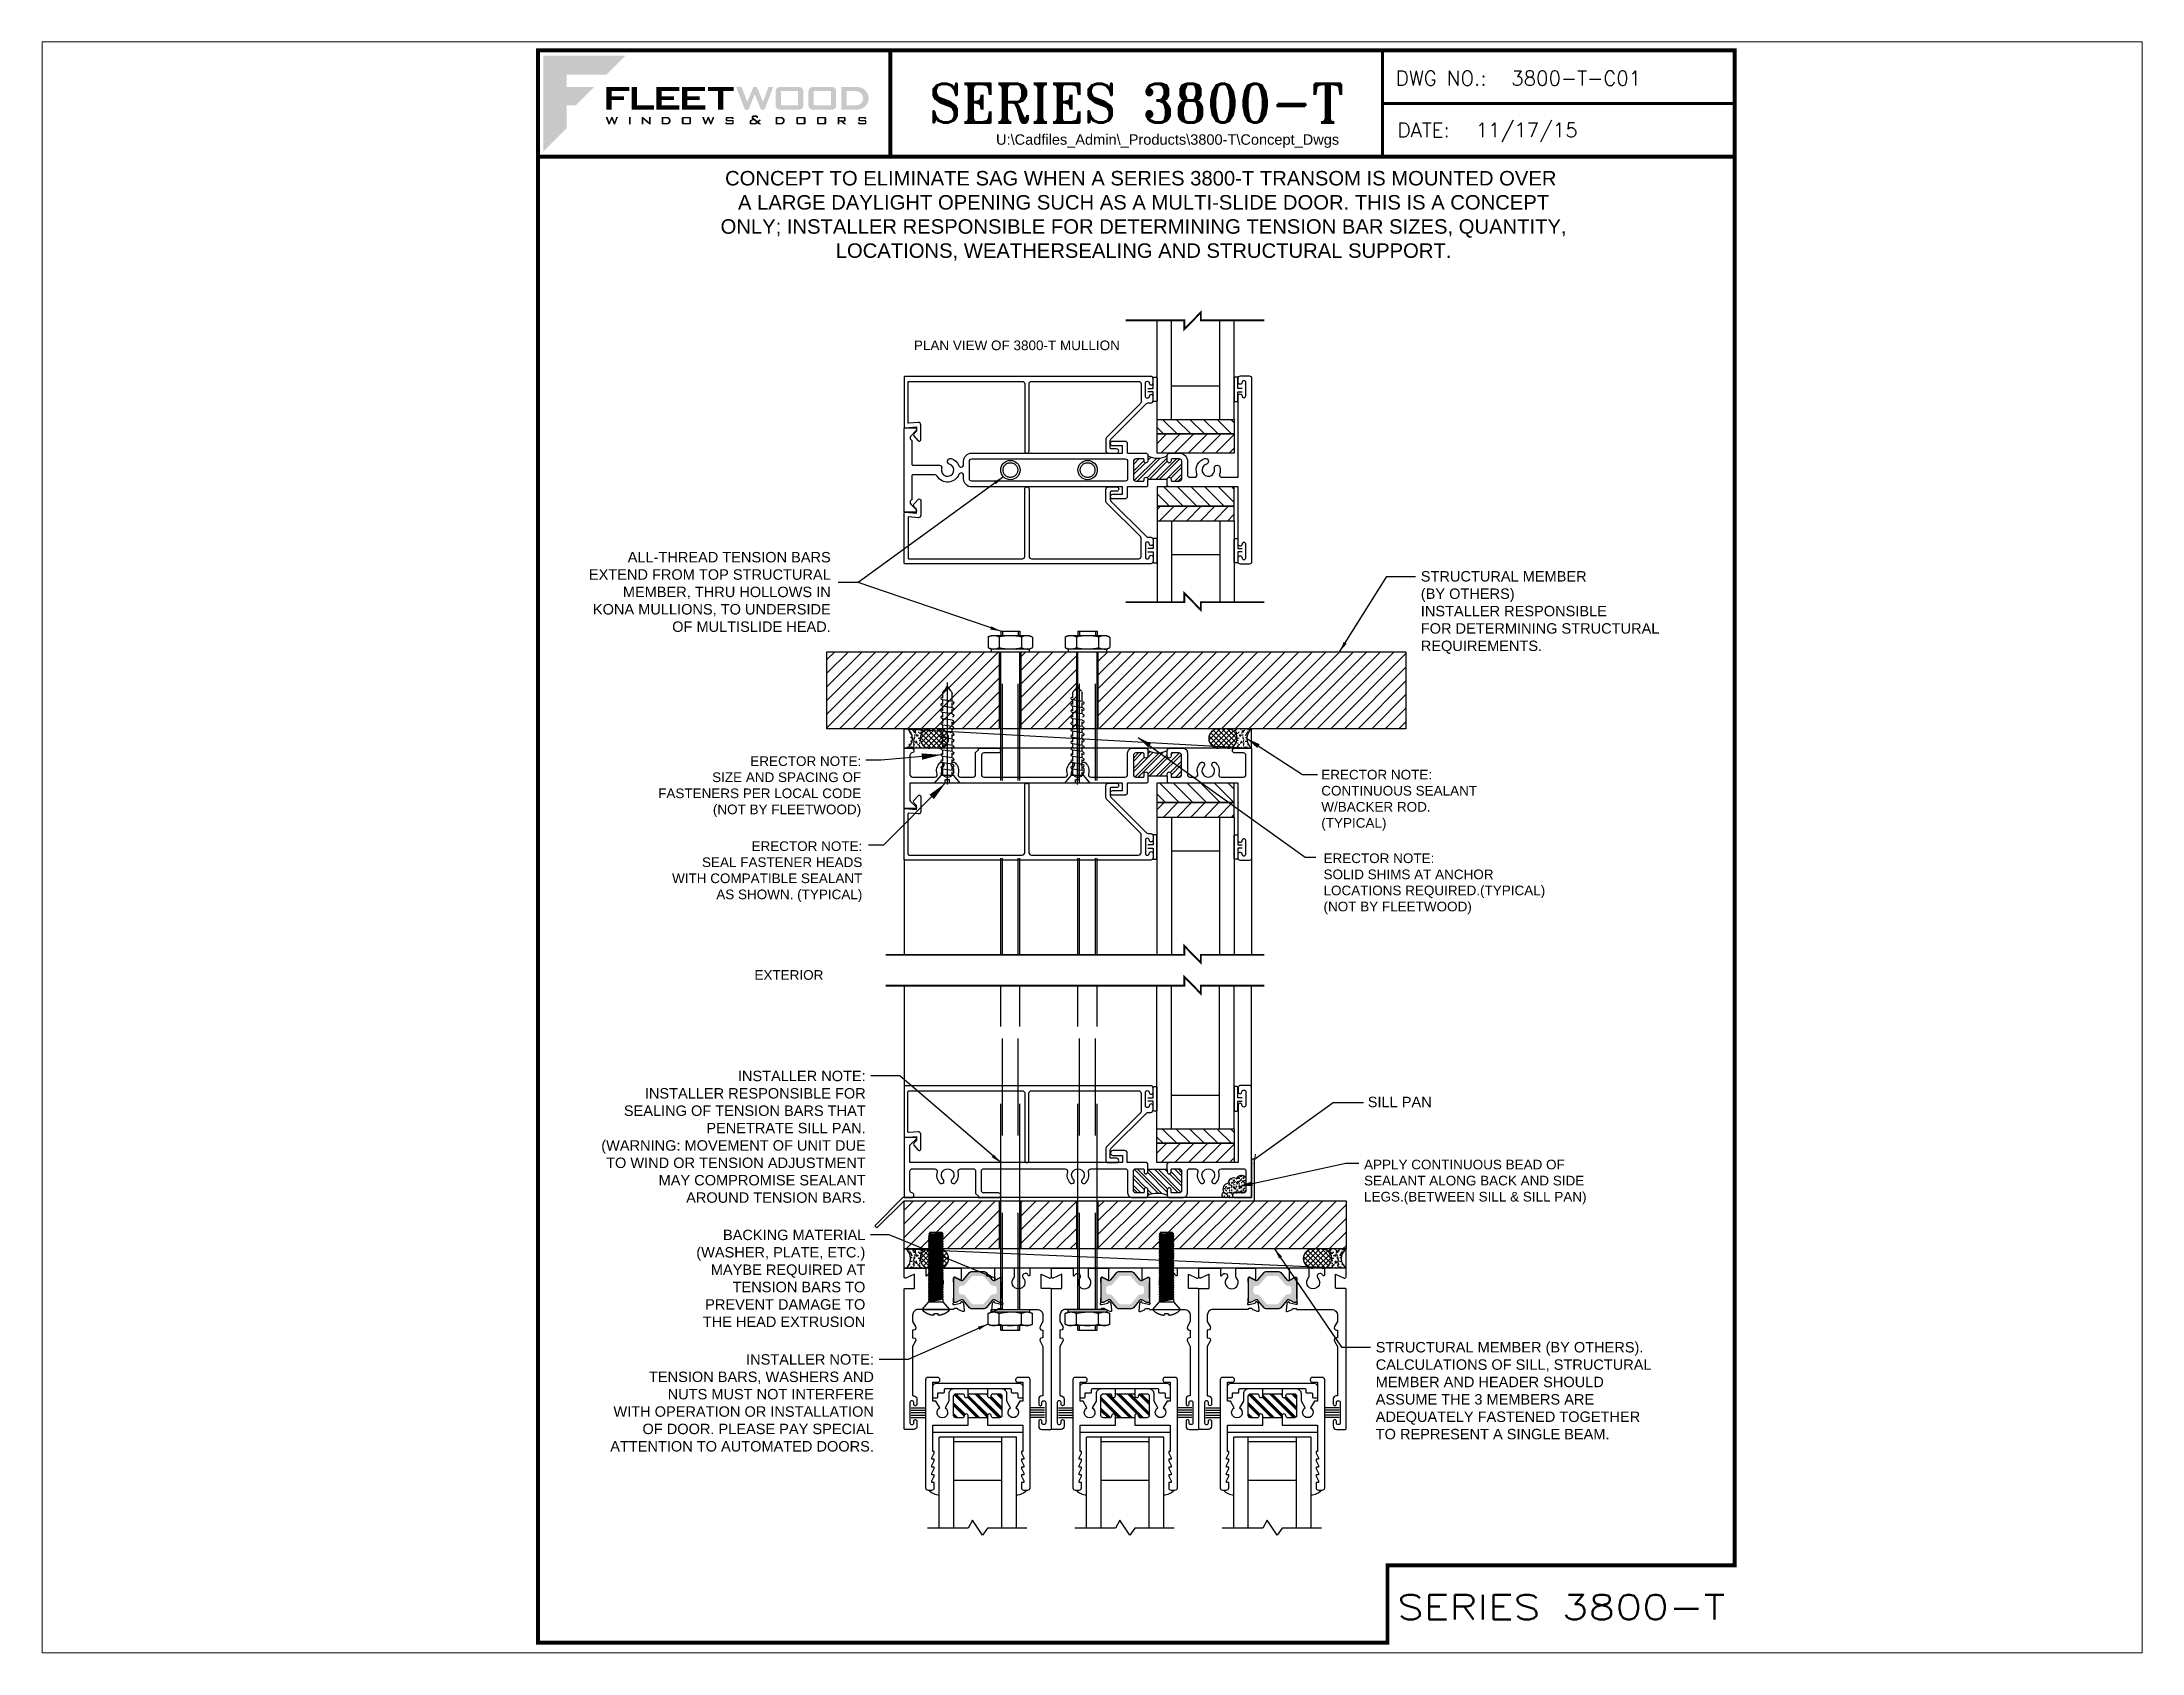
# Paper-space layout 'Layout1' of a CAD drawing. Extents: x 1.07 to 9.66, y 0.82 to 7.41.
# The model-space entities are those that its viewports show. They can reach past a viewport. Long polylines and large blocks are cut down to what shows.
import ezdxf
from ezdxf.enums import TextEntityAlignment as Align

# ---------------------------------------------------------------- set-up
doc = ezdxf.new("R2010")
doc.units = 0
doc.header["$MEASUREMENT"] = 0
doc.linetypes.add('HIDDEN', pattern=[0.075, 0.05, -0.025])
doc.linetypes.add('HIDDEN2', pattern=[0.1875, 0.125, -0.0625])
doc.layers.get('0').update_dxf_attribs({"linetype": 'CONTINUOUS'})
for name, color, linetype in [('DIM', 7, 'CONTINUOUS'), ('FRAME', 1, 'CONTINUOUS'), ('GASKET', 1, 'CONTINUOUS'), ('GEOMETRY', 7, 'CONTINUOUS'), ('GLASS', 7, 'CONTINUOUS'), ('GLASS-VINYL', 7, 'CONTINUOUS'), ('HATCH1', 4, 'CONTINUOUS'), ('MISC', 7, 'CONTINUOUS'), ('MISC.', 7, 'CONTINUOUS'), ('SEAL', 7, 'CONTINUOUS'), ('SEALANT', 1, 'CONTINUOUS'), ('SETTING BLOCKS', 7, 'CONTINUOUS'), ('TEXT', 7, 'CONTINUOUS'), ('VENT', 5, 'CONTINUOUS')]:
    doc.layers.add(name, color=color, linetype=linetype)
doc.styles.add('ROMANS', font='romans')
doc.styles.add('ROMANT', font='romant')
doc.styles.get("Standard").update_dxf_attribs({"font": 'arial.ttf'})
doc.dimstyles.new('1X1', dxfattribs={"dimtxt": 0.125, "dimasz": 0.09375, "dimexe": 0.09375, "dimexo": 0.09375, "dimgap": 0.032, "dimtad": 1, "dimdec": 4, "dimzin": 11, "dimdsep": 46, "dimlunit": 4, "dimtxsty": 'Standard', "dimblk1": 'ARCHTICK', "dimblk2": 'ARCHTICK', "dimsah": 1, "dimcen": 0.09, "dimdle": 0.09375, "dimadec": 0, "dimazin": 0, "dimtfac": 1, "dimtdec": 4, "dimtofl": 0, "dimtmove": 0, "dimatfit": 3, "dimldrblk": 'ARCHTICK', "dimfxl": 0, "dimfrac": 2, "dimtolj": 1, "dimtzin": 0, "dimarcsym": 0})
doc.dimstyles.new('ARROW', dxfattribs={"dimscale": 24, "dimtxt": 0.18, "dimasz": 0.25, "dimexe": 0.18, "dimexo": 0.0625, "dimgap": 0.09, "dimtad": 0, "dimtih": 1, "dimtoh": 1, "dimdec": 4, "dimzin": 0, "dimdsep": 46, "dimtxsty": 'Standard', "dimcen": 0.09, "dimadec": 0, "dimazin": 0, "dimtfac": 1, "dimtdec": 4, "dimtofl": 0, "dimtmove": 0, "dimatfit": 3, "dimfxl": 0, "dimtolj": 1, "dimtzin": 0, "dimarcsym": 0})
doc.dimstyles.new('FULL SCALE', dxfattribs={"dimscale": 0.75, "dimtxt": 0.18, "dimasz": 0.18, "dimexe": 0.18, "dimexo": 0.0625, "dimgap": 0.09, "dimtad": 0, "dimtih": 1, "dimtoh": 1, "dimdec": 3, "dimzin": 0, "dimdsep": 46, "dimtxsty": 'Standard', "dimcen": 0.09, "dimadec": 0, "dimazin": 0, "dimtfac": 1, "dimtdec": 3, "dimtofl": 0, "dimtmove": 0, "dimatfit": 3, "dimfxl": 0, "dimtolj": 1, "dimtzin": 0, "dimarcsym": 0})
doc.dimstyles.get("Standard").update_dxf_attribs({"dimtxt": 0.18, "dimasz": 0.18, "dimexe": 0.18, "dimexo": 0.0625, "dimgap": 0.09, "dimtad": 0, "dimtih": 1, "dimtoh": 1, "dimdec": 4, "dimzin": 0, "dimdsep": 46, "dimtxsty": 'Standard', "dimcen": 0.09, "dimadec": 0, "dimazin": 0, "dimtfac": 1, "dimtdec": 4, "dimtofl": 0, "dimtmove": 0, "dimatfit": 3, "dimfxl": 0, "dimtolj": 1, "dimtzin": 0, "dimarcsym": 0})
pattern_1 = [(45, (1.95074, 0.51516), (-0.08838835, 0.08838835), [])]

psp = doc.layouts.get("Layout1")

msp = doc.modelspace()

# ---------------------------------------------------------------- texts
for s, p in [('PLAN VIEW OF 3800-T MULLION', (-3.27, 55.274)), ('EXTERIOR', (-5.335, 47.118))]:
    msp.add_text(s, height=0.125).set_placement(p)
at = {"char_height": 0.125}
for s, insert, width, attachment_point in [('ERECTOR NOTE:\\PSIZE AND SPACING OF\\PFASTENERS PER LOCAL CODE\\P(NOT BY FLEETWOOD)', (-3.953, 49.619), 3.59, 6), ('ERECTOR NOTE:\\PCONTINUOUS SEALANT\\PW/BACKER ROD.\\P(TYPICAL)', (2.007, 49.444), 2.83519, 4), ('ERECTOR NOTE:\\PSEAL FASTENER HEADS\\PWITH COMPATIBLE SEALANT\\PAS SHOWN. (TYPICAL)', (-3.938, 48.518), 3.21163, 6), ('ERECTOR NOTE:\\PSOLID SHIMS AT ANCHOR \\PLOCATIONS REQUIRED.(TYPICAL)\\P(NOT BY FLEETWOOD)', (2.036, 48.361), 4.5479, 4), ('APPLY CONTINUOUS BEAD OF\\PSEALANT ALONG BACK AND SIDE\\PLEGS.(BETWEEN SILL & SILL PAN)', (2.561, 44.498), 3.2849, 4)]:
    msp.add_mtext(s, dxfattribs=dict(at, insert=insert, width=width, attachment_point=attachment_point))
at = {"layer": 'DIM'}
msp.add_text('SILL PAN', height=0.135, dxfattribs=at).set_placement((2.609, 45.468))
at = {"layer": 'DIM', "char_height": 0.135}
for s, insert, attachment_point in [('STRUCTURAL MEMBER\\P(BY OTHERS)\\PINSTALLER RESPONSIBLE\\PFOR DETERMINING STRUCTURAL\\PREQUIREMENTS.', (3.296, 52.412), 1), ('INSTALLER NOTE:\\PINSTALLER RESPONSIBLE FOR\\PSEALING OF TENSION BARS THAT\\PPENETRATE SILL PAN.\\P(WARNING: MOVEMENT OF UNIT DUE\\PTO WIND OR TENSION ADJUSTMENT\\PMAY COMPROMISE SEALANT\\PAROUND TENSION BARS. ', (-3.894, 45.94), 3), ('BACKING MATERIAL\\P(WASHER, PLATE, ETC.)\\PMAYBE REQUIRED AT\\PTENSION BARS TO\\PPREVENT DAMAGE TO\\PTHE HEAD EXTRUSION', (-3.899, 43.881), 3), ('INSTALLER NOTE:\\PTENSION BARS, WASHERS AND\\PNUTS MUST NOT INTERFERE\\PWITH OPERATION OR INSTALLATION\\POF DOOR. PLEASE PAY SPECIAL\\PATTENTION TO AUTOMATED DOORS.', (-3.788, 42.268), 3), ('STRUCTURAL MEMBER (BY OTHERS).\\PCALCULATIONS OF SILL, STRUCTURAL\\PMEMBER AND HEADER SHOULD\\PASSUME THE 3 MEMBERS ARE\\PADEQUATELY FASTENED TOGETHER\\PTO REPRESENT A SINGLE BEAM.', (2.712, 42.426), 1)]:
    msp.add_mtext(s, dxfattribs=dict(at, insert=insert, attachment_point=attachment_point))
at = {"layer": 'MISC', "insert": (0.016, 57.982), "char_height": 0.135, "width": 9.59494, "attachment_point": 5}
msp.add_mtext('U:\\\\Cadfiles_Admin\\\\_Products\\\\3800-T\\\\Concept_Dwgs', dxfattribs=at)
at = {"layer": 'TEXT', "insert": (-0.295, 57.015), "char_height": 0.1875, "width": 11.01316, "attachment_point": 5}
msp.add_mtext('CONCEPT TO ELIMINATE SAG WHEN A SERIES 3800-T TRANSOM IS MOUNTED OVER  A LARGE DAYLIGHT OPENING SUCH AS A MULTI-SLIDE DOOR. THIS IS A CONCEPT ONLY; INSTALLER RESPONSIBLE FOR DETERMINING TENSION BAR SIZES, QUANTITY, LOCATIONS, WEATHERSEALING AND STRUCTURAL SUPPORT.', dxfattribs=at)
at = {"layer": 'TEXT', "char_height": 0.135, "attachment_point": 9}
for s, insert in [('ALL-THREAD TENSION BARS\\PEXTEND FROM TOP STRUCTURAL \\PMEMBER, THRU HOLLOWS IN\\PKONA MULLIONS, TO UNDERSIDE\\POF MULTISLIDE HEAD. ', (-4.347, 51.623)), ('\\A1;', (-3.852, 51.597))]:
    msp.add_mtext(s, dxfattribs=dict(at, insert=insert))

# ---------------------------------------------------------------- blocks, each defined once
blk = doc.blocks.new('3805 BLOCK FRAME')
h = blk.add_hatch()
h.set_pattern_fill('ANSI32', color=256, scale=0.25, style=0)
h.set_pattern_definition([(45, (-4.16348, -5.189), (-0.0662913, 0.0662913), []), (45, (-4.11928, -5.189), (-0.0662913, 0.0662913), [])])
h.paths.add_polyline_path([(-0.819, 1.361, 0.414214), (-0.85, 1.392), (-0.946, 1.392, 0.414214), (-0.956, 1.382), (-0.956, 1.351, -0.414214), (-0.98, 1.326, -0.414214), (-1.005, 1.351), (-1.005, 1.423, -0.235384), (-1.256, 1.423), (-1.256, 1.351, -0.414214), (-1.282, 1.326, -0.414214), (-1.306, 1.351), (-1.306, 1.382, 0.414214), (-1.316, 1.392), (-1.413, 1.392, 0.414214), (-1.444, 1.361), (-1.444, 1.111, 0.414214), (-1.413, 1.08), (-1.316, 1.08, 0.414214), (-1.306, 1.09), (-1.306, 1.121, -0.414214), (-1.282, 1.146, -0.414214), (-1.256, 1.121), (-1.256, 1.09), (-1.005, 1.09), (-1.005, 1.121, -0.414214), (-0.98, 1.146, -0.414214), (-0.956, 1.121), (-0.956, 1.09, 0.414214), (-0.946, 1.08), (-0.85, 1.08, 0.414214), (-0.819, 1.111)])
for q in [(-1.256, 1.09), (-1.005, 1.015)]:
    blk.add_line((-1.005, 1.09), q)
blk.add_lwpolyline([(-3.452, 1.454), (-3.193, 1.454, -0.414214), (-3.162, 1.423, -0.414214), (-3.193, 1.392), (-3.381, 1.392, 0.414214), (-3.412, 1.361), (-3.412, 1.111, 0.414214), (-3.381, 1.08), (-2.329, 1.08, 0.5024), (-2.299, 1.12, -0.280293), (-2.262, 1.264, -0.498955), (-2.213, 1.256, -0.334263), (-2.219, 1.219, 2.470836), (-2.106, 1.219, -0.334263), (-2.112, 1.256, -0.498955), (-2.063, 1.264, -0.280293), (-2.026, 1.12, 0.5024), (-1.996, 1.08), (-1.549, 1.08, 0.414214), (-1.518, 1.111), (-1.518, 1.392, -0.414214), (-1.456, 1.454), (-1.287, 1.454, -0.414214), (-1.256, 1.423), (-1.256, 1.351, -0.414214), (-1.282, 1.326, -0.414214), (-1.306, 1.351), (-1.306, 1.382, 0.414214), (-1.316, 1.392), (-1.413, 1.392, 0.414214), (-1.444, 1.361), (-1.444, 1.111, 0.414214), (-1.413, 1.08), (-1.316, 1.08, 0.414214), (-1.306, 1.09), (-1.306, 1.121, -0.414214), (-1.282, 1.146, -0.414214), (-1.256, 1.121), (-1.256, 1.09), (-1.256, 1.015), (-1.271, 1), (-1.524, 1), (-1.524, 0.875, -0.414214), (-1.556, 0.844), (-1.711, 0.844, -0.414214), (-1.742, 0.875, -0.414214), (-1.711, 0.906), (-1.586, 0.906), (-1.586, 1), (-4.338, 1), (-4.338, 0.776, 0.198912), (-4.335, 0.769), (-4.255, 0.69, -0.668179), (-4.263, 0.673), (-4.403, 0.673, -0.414214), (-4.412, 0.683), (-4.412, 1.444, -0.414214), (-4.403, 1.454), (-4.319, 1.454, -0.414214), (-4.287, 1.423, -0.358249), (-4.312, 1.393, 0.358249), (-4.338, 1.362), (-4.338, 1.111, 0.414214), (-4.306, 1.08), (-4.017, 1.08, 0.5024), (-3.987, 1.12, -0.280293), (-3.95, 1.264, -0.498955), (-3.901, 1.256), (-3.901, 1.256, -0.334263), (-3.907, 1.219, 2.470836), (-3.794, 1.219, -0.334263), (-3.8, 1.256), (-3.8, 1.256, -0.498955), (-3.751, 1.264, -0.280293), (-3.714, 1.12, 0.5024), (-3.684, 1.08), (-3.518, 1.08, 0.414214), (-3.487, 1.111), (-3.487, 1.399), (-3.452, 1.434)], format="xyb", close=True)
blk.add_lwpolyline([(-1.005, 1.09), (-1.005, 1.121, -0.414214), (-0.98, 1.146, -0.414214), (-0.956, 1.121), (-0.956, 1.09, 0.414214), (-0.946, 1.08), (-0.85, 1.08, 0.414214), (-0.819, 1.111), (-0.819, 1.361, 0.414214), (-0.85, 1.392), (-0.946, 1.392, 0.414214), (-0.956, 1.382), (-0.956, 1.351, -0.414214), (-0.98, 1.326), (-0.98, 1.326, -0.414214), (-1.005, 1.351), (-1.005, 1.423, -0.414214), (-0.975, 1.454), (-0.806, 1.454, -0.414214), (-0.744, 1.392), (-0.744, 1.111, 0.414214), (-0.712, 1.08), (-0.641, 1.08, 0.5024), (-0.611, 1.12, -0.280293), (-0.574, 1.264, -0.498955), (-0.525, 1.256), (-0.525, 1.256, -0.334263), (-0.531, 1.219, 2.470836), (-0.418, 1.219, -0.334263), (-0.424, 1.256, -0.498955), (-0.375, 1.264, -0.280293), (-0.338, 1.12, 0.5024), (-0.308, 1.08), (-0.018, 1.08, 0.414214), (0.013, 1.111), (0.013, 1.361, 0.414214), (-0.018, 1.392), (-0.131, 1.392, -0.414214), (-0.162, 1.423, -0.414214), (-0.131, 1.454), (0.088, 1.454), (0.088, 0.031, -0.414214), (0.056, 0), (-0.056, 0, -0.414214), (-0.087, 0.031), (-0.087, 0.083, -0.414214), (-0.062, 0.107), (-0.062, 0.107, -0.399638), (-0.038, 0.084, 0.399638), (-0.013, 0.06), (-0.013, 0.06, 0.414214), (0.013, 0.085), (0.013, 0.255, 0.414214), (-0.013, 0.28), (-0.013, 0.28, 0.399638), (-0.038, 0.256, -0.399638), (-0.062, 0.232, -0.414214), (-0.087, 0.257), (-0.087, 0.309), (-0.087, 1), (-0.99, 1), (-1.005, 1.015)], format="xyb")
blk.add_arc((-1.131, 1.675), 0.281, 243.5092, 296.4908)
blk = doc.blocks.new('A$C3BF656AD')
at = {"layer": 'SETTING BLOCKS'}
h = blk.add_hatch(dxfattribs=at)
h.set_pattern_fill('ANSI31', color=256, scale=0.25, angle=90, style=0)
h.set_pattern_definition([(135, (0.820812, -8.054306), (-0.02209709, -0.02209709), [])])
h.paths.add_polyline_path([(0, 0.0625), (0.25, 0.0625), (0.25, 0.1095), (0, 0.1095)])
h = blk.add_hatch(dxfattribs=at)
h.set_pattern_fill('ANSI31', color=256, scale=0.25, style=0)
h.set_pattern_definition([(45, (-2.098375, -8.085556), (-0.02209709, 0.02209709), [])])
h.paths.add_polyline_path([(0, 0), (0.25, 0), (0.25, 0.0625), (0, 0.0625)])
for points in [[(0, 0.0625), (0, 0.1095), (0.25, 0.1095), (0.25, 0.0625)], [(0, 0), (0, 0.0625), (0.25, 0.0625), (0.25, 0)]]:
    blk.add_lwpolyline(points, close=True, dxfattribs=at)
blk = doc.blocks.new('3806 MULLION')
h = blk.add_hatch()
h.set_pattern_fill('ANSI32', color=256, scale=0.25, style=0)
h.set_pattern_definition([(45, (-1.96831, -4.979215), (-0.0662913, 0.0662913), []), (45, (-1.92411, -4.979215), (-0.0662913, 0.0662913), [])])
h.paths.add_polyline_path([(-1.369, 0.094, -0.414214), (-1.394, 0.118), (-1.394, 0.134, 0.414214), (-1.404, 0.144), (-1.5, 0.144, 0.414214), (-1.531, 0.113), (-1.531, -0.113, 0.414214), (-1.5, -0.143), (-1.404, -0.143, 0.414214), (-1.394, -0.133), (-1.394, -0.118, -0.414214), (-1.369, -0.094, -0.414214), (-1.344, -0.118), (-1.093, -0.118, -0.414214), (-1.068, -0.094, -0.414214), (-1.043, -0.118), (-1.043, -0.133, 0.414214), (-1.033, -0.143), (-0.937, -0.143, 0.414214), (-0.906, -0.113), (-0.906, 0.113, 0.414214), (-0.937, 0.144), (-1.033, 0.144, 0.414214), (-1.043, 0.134), (-1.043, 0.118, -0.414214), (-1.068, 0.094, -0.414214), (-1.093, 0.118), (-1.093, 0.188, -0.275826), (-1.344, 0.188), (-1.344, 0.118, -0.414214)])
for p, q in [((-1.344, -0.118), (-1.093, -0.118)), ((-1.344, -0.203), (-1.344, -0.133))]:
    blk.add_line(p, q)
for points in [[(-1.093, -0.133), (-1.093, -0.118, -0.414214), (-1.068, -0.094, -0.414214), (-1.043, -0.118), (-1.043, -0.133, 0.414214), (-1.033, -0.143), (-0.937, -0.143, 0.414214), (-0.906, -0.113), (-0.906, 0.113, 0.414214), (-0.937, 0.144), (-1.033, 0.144, 0.414214), (-1.043, 0.134), (-1.043, 0.118, -0.414214), (-1.068, 0.094, -0.414214), (-1.093, 0.118), (-1.093, 0.188, -0.414214), (-1.062, 0.219), (-0.937, 0.219, -0.414214), (-0.831, 0.113), (-0.831, -0.062, 0.414214), (-0.8, -0.094), (-0.738, -0.094, 0.517938), (-0.709, -0.052, -0.42659), (-0.608, 0.149, -0.510157), (-0.56, 0.113), (-0.56, 0.112, -0.323599), (-0.586, 0.077, 2.284894), (-0.483, 0.018, -0.323599), (-0.466, 0.058), (-0.465, 0.058, -0.510157), (-0.41, 0.035, -0.142368), (-0.415, -0.052, 0.517938), (-0.386, -0.094), (-0.175, -0.094), (-0.175, 0.91), (-0.175, 0.961, -0.414214), (-0.15, 0.986, -0.399638), (-0.125, 0.962, 0.399638), (-0.1, 0.939), (-0.1, 0.939, 0.414214), (-0.075, 0.964), (-0.075, 1.134, 0.414214), (-0.1, 1.159), (-0.1, 1.159, 0.399638), (-0.125, 1.135, -0.399638), (-0.15, 1.111), (-0.15, 1.111, -0.414214), (-0.175, 1.136), (-0.175, 1.188, -0.414214), (-0.144, 1.219), (-0.031, 1.219, -0.414214), (0, 1.188), (0, 0), (0, -1.188, -0.414214), (-0.031, -1.219), (-0.144, -1.219, -0.414214), (-0.175, -1.188), (-0.175, -1.136, -0.414214), (-0.15, -1.111), (-0.15, -1.111, -0.399638), (-0.125, -1.135, 0.399638), (-0.1, -1.159), (-0.1, -1.159, 0.414214), (-0.075, -1.133), (-0.075, -0.964, 0.414214), (-0.1, -0.938), (-0.1, -0.938, 0.399638), (-0.125, -0.962, -0.399638), (-0.15, -0.986, -0.414214), (-0.175, -0.961), (-0.175, -0.909), (-0.175, -0.219), (-1.078, -0.219), (-1.093, -0.203)], [(-3.625, -0.143, -0.414214), (-3.656, -0.113), (-3.656, 0.113, -0.414214), (-3.625, 0.144), (-1.637, 0.144, -0.414214), (-1.606, 0.113), (-1.606, -0.113, -0.414214), (-1.637, -0.143)]]:
    blk.add_lwpolyline(points, format="xyb", close=True)
blk.add_lwpolyline([(-1.344, -0.203), (-1.359, -0.219), (-1.612, -0.219), (-1.612, -0.344, -0.414214), (-1.643, -0.374), (-1.799, -0.374, -0.414214), (-1.83, -0.344, -0.414214), (-1.799, -0.312), (-1.674, -0.312), (-1.674, -0.219), (-3.625, -0.219, -0.414214), (-3.731, -0.113), (-3.731, -0.068, 0.414214), (-3.762, -0.037), (-3.764, -0.037, 0.308174), (-3.793, -0.057, -0.627979), (-4.073, -0.078, 0.267949), (-4.1, -0.062), (-4.39, -0.062, 0.414214), (-4.4, -0.072), (-4.4, -0.37, -0.237131), (-4.413, -0.395, 0.457629), (-4.416, -0.441), (-4.346, -0.511, -0.668179), (-4.36, -0.546), (-4.49, -0.546, -0.414214), (-4.5, -0.535), (-4.5, 0), (-4.5, 0.536, -0.414214), (-4.49, 0.546), (-4.36, 0.546, -0.668179), (-4.346, 0.511), (-4.416, 0.441, 0.457629), (-4.413, 0.395, -0.237131), (-4.4, 0.37), (-4.4, 0.073, 0.414214), (-4.39, 0.063), (-4.045, 0.063, -0.500407), (-4.016, 0.023, 2.386509), (-3.914, 0.077, -0.326072), (-3.94, 0.113, -0.502305), (-3.892, 0.149, -0.227368), (-3.793, 0.057, 0.308174), (-3.764, 0.038), (-3.762, 0.038, 0.414214), (-3.731, 0.069), (-3.731, 0.113, -0.414214), (-3.625, 0.219), (-1.674, 0.219), (-1.674, 0.313), (-1.799, 0.313, -0.414214), (-1.83, 0.344, -0.414214), (-1.799, 0.375), (-1.643, 0.375, -0.414214), (-1.612, 0.344), (-1.612, 0.228, 0.414214), (-1.602, 0.219), (-1.375, 0.219, -0.414214), (-1.344, 0.188), (-1.344, 0.118, -0.414214), (-1.369, 0.094, -0.414214), (-1.394, 0.118), (-1.394, 0.134, 0.414214), (-1.404, 0.144), (-1.5, 0.144, 0.414214), (-1.531, 0.113), (-1.531, -0.113, 0.414214), (-1.5, -0.143), (-1.404, -0.143, 0.414214), (-1.394, -0.133), (-1.394, -0.118, -0.414214), (-1.369, -0.094, -0.414214), (-1.344, -0.118), (-1.344, -0.133)], format="xyb")
blk.add_arc((-1.219, 0.398), 0.245, 239.1595, 300.8405)
blk = doc.blocks.new('3801 1 INCH GLASS STOP')
blk.add_lwpolyline([(2.741, 0.327, -0.414214), (2.769, 0.299, -0.414214), (2.741, 0.271), (2.669, 0.271, 0.414214), (2.659, 0.261), (2.659, 0.167, 0.198912), (2.668, 0.145), (3.128, -0.315, 0.198912), (3.15, -0.324), (3.183, -0.324, -0.414214), (3.214, -0.355), (3.214, -0.408, -0.414214), (3.189, -0.433, -0.399638), (3.164, -0.41, 0.400364), (3.139, -0.386, 0.414214), (3.114, -0.411), (3.114, -0.581, 0.414214), (3.139, -0.606), (3.139, -0.606, 0.399638), (3.164, -0.582, -0.399638), (3.189, -0.558, -0.414214), (3.214, -0.583), (3.214, -0.637, -0.414214), (3.183, -0.668), (-0.001, -0.668, -0.414214), (-0.011, -0.658), (-0.011, -0.01, -0.440011), (0, 0), (0.149, -0.013), (0.149, 0.04), (0.115, 0.074, -0.395486), (0.114, 0.102), (0.17, 0.165, -0.691708), (0.205, 0.152), (0.205, -0.04, -0.440011), (0.171, -0.071), (0.05, -0.061, 0.440011), (0.039, -0.071), (0.039, -0.593, 0.414214), (0.049, -0.603), (1.52, -0.603, 0.414214), (1.551, -0.572), (1.551, 0.299, -0.414214), (1.579, 0.327, -0.414214), (1.607, 0.299), (1.607, -0.572, 0.414214), (1.638, -0.603), (3.027, -0.603, 0.414214), (3.058, -0.572), (3.058, -0.337, 0.198912), (3.049, -0.315), (2.612, 0.122, -0.198912), (2.603, 0.144), (2.603, 0.296, -0.414214), (2.634, 0.327)], format="xyb", close=True)
blk = doc.blocks.new('A$C03F823DF')
at = {"color": 7, "linetype": 'Continuous'}
for p, q in [((0.021, 0.294), (0.021, 0.292)), ((0.071, 0.362), (0.071, 0)), ((0.17, 0.276), (0.071, 0.362)), ((0.17, 0.276), (0.17, 0.086)), ((0.175, 0.276), (0.17, 0.276)), ((0.187, 0.262), (0.175, 0.276)), ((0.199, 0.276), (0.194, 0.263)), ((0.206, 0.276), (0.199, 0.276)), ((0.218, 0.262), (0.206, 0.276)), ((0.23, 0.276), (0.226, 0.263)), ((0.237, 0.276), (0.23, 0.276)), ((0.249, 0.262), (0.237, 0.276)), ((0.262, 0.276), (0.257, 0.263)), ((0.268, 0.276), (0.262, 0.276)), ((0.28, 0.262), (0.268, 0.276)), ((0.293, 0.276), (0.288, 0.263)), ((0.3, 0.276), (0.293, 0.276)), ((0.312, 0.262), (0.3, 0.276)), ((0.324, 0.276), (0.319, 0.263)), ((0.331, 0.276), (0.324, 0.276)), ((0.343, 0.262), (0.331, 0.276)), ((0.355, 0.276), (0.351, 0.263)), ((0.362, 0.276), (0.355, 0.276)), ((0.374, 0.262), (0.362, 0.276)), ((0.387, 0.276), (0.382, 0.263)), ((0.393, 0.276), (0.387, 0.276)), ((0.405, 0.262), (0.393, 0.276)), ((0.418, 0.276), (0.413, 0.263)), ((0.425, 0.276), (0.418, 0.276)), ((0.437, 0.262), (0.425, 0.276)), ((0.449, 0.276), (0.444, 0.263)), ((0.456, 0.276), (0.449, 0.276)), ((0.468, 0.262), (0.456, 0.276)), ((0.48, 0.276), (0.476, 0.263)), ((0.487, 0.276), (0.48, 0.276)), ((0.499, 0.262), (0.487, 0.276)), ((0.512, 0.276), (0.507, 0.263)), ((0.518, 0.276), (0.512, 0.276)), ((0.53, 0.262), (0.518, 0.276)), ((0.543, 0.276), (0.538, 0.263)), ((0.55, 0.276), (0.543, 0.276)), ((0.562, 0.262), (0.55, 0.276)), ((0.574, 0.276), (0.569, 0.263)), ((0.581, 0.276), (0.574, 0.276)), ((0.593, 0.262), (0.581, 0.276)), ((0.605, 0.276), (0.601, 0.263)), ((0.612, 0.276), (0.605, 0.276)), ((0.624, 0.262), (0.612, 0.276)), ((0.637, 0.276), (0.632, 0.263)), ((0.643, 0.276), (0.637, 0.276)), ((0.655, 0.262), (0.643, 0.276)), ((0.668, 0.276), (0.663, 0.263)), ((0.675, 0.276), (0.668, 0.276)), ((0.687, 0.262), (0.675, 0.276)), ((0.699, 0.276), (0.694, 0.263)), ((0.706, 0.276), (0.699, 0.276)), ((0.718, 0.262), (0.706, 0.276)), ((0.73, 0.276), (0.726, 0.263)), ((0.737, 0.276), (0.73, 0.276)), ((0.749, 0.262), (0.737, 0.276)), ((0.762, 0.276), (0.757, 0.263)), ((0.768, 0.276), (0.762, 0.276)), ((0.78, 0.262), (0.768, 0.276)), ((0.793, 0.276), (0.788, 0.263)), ((0.8, 0.276), (0.793, 0.276)), ((0.812, 0.262), (0.8, 0.276)), ((0.824, 0.276), (0.819, 0.263)), ((0.831, 0.276), (0.824, 0.276)), ((0.843, 0.262), (0.831, 0.276)), ((0.855, 0.276), (0.851, 0.263)), ((0.862, 0.276), (0.855, 0.276)), ((0.874, 0.262), (0.862, 0.276)), ((0.887, 0.276), (0.882, 0.263)), ((0.893, 0.276), (0.887, 0.276)), ((0.905, 0.262), (0.893, 0.276)), ((0.918, 0.276), (0.913, 0.263)), ((0.925, 0.276), (0.918, 0.276)), ((0.937, 0.262), (0.925, 0.276)), ((0.949, 0.276), (0.944, 0.263)), ((0.956, 0.276), (0.949, 0.276)), ((0.968, 0.262), (0.956, 0.276)), ((0.98, 0.276), (0.976, 0.263)), ((0.987, 0.276), (0.98, 0.276)), ((0.999, 0.262), (0.987, 0.276)), ((1.012, 0.276), (1.007, 0.263)), ((1.018, 0.276), (1.012, 0.276)), ((1.03, 0.262), (1.018, 0.276)), ((1.043, 0.275), (1.038, 0.263)), ((1.055, 0.269), (1.043, 0.275)), ((0.006, 0.204), (0.021, 0.203)), ((0.021, 0.159), (0.006, 0.158)), ((0.021, 0.203), (0.021, 0.159)), ((0.021, 0.07), (0.021, 0.068)), ((0.071, 0), (0.17, 0.086)), ((0.17, 0.086), (0.208, 0.086)), ((0.194, 0.263), (0.187, 0.262)), ((0.213, 0.099), (0.187, 0.262)), ((0.221, 0.1), (0.194, 0.263)), ((0.208, 0.086), (0.213, 0.099)), ((0.213, 0.099), (0.221, 0.1)), ((0.226, 0.263), (0.218, 0.262)), ((0.245, 0.099), (0.218, 0.262)), ((0.221, 0.1), (0.233, 0.086)), ((0.252, 0.1), (0.226, 0.263)), ((0.233, 0.086), (0.24, 0.086)), ((0.24, 0.086), (0.245, 0.099)), ((0.245, 0.099), (0.252, 0.1)), ((0.257, 0.263), (0.249, 0.262)), ((0.276, 0.099), (0.249, 0.262)), ((0.252, 0.1), (0.264, 0.086)), ((0.283, 0.1), (0.257, 0.263)), ((0.264, 0.086), (0.271, 0.086)), ((0.271, 0.086), (0.276, 0.099)), ((0.276, 0.099), (0.283, 0.1)), ((0.288, 0.263), (0.28, 0.262)), ((0.307, 0.099), (0.28, 0.262)), ((0.283, 0.1), (0.295, 0.086)), ((0.315, 0.1), (0.288, 0.263)), ((0.295, 0.086), (0.302, 0.086)), ((0.302, 0.086), (0.307, 0.099)), ((0.307, 0.099), (0.315, 0.1)), ((0.319, 0.263), (0.312, 0.262)), ((0.338, 0.099), (0.312, 0.262)), ((0.315, 0.1), (0.327, 0.086)), ((0.346, 0.1), (0.319, 0.263)), ((0.327, 0.086), (0.333, 0.086)), ((0.333, 0.086), (0.338, 0.099)), ((0.338, 0.099), (0.346, 0.1)), ((0.351, 0.263), (0.343, 0.262)), ((0.37, 0.099), (0.343, 0.262)), ((0.346, 0.1), (0.358, 0.086)), ((0.377, 0.1), (0.351, 0.263)), ((0.358, 0.086), (0.365, 0.086)), ((0.365, 0.086), (0.37, 0.099)), ((0.37, 0.099), (0.377, 0.1)), ((0.382, 0.263), (0.374, 0.262)), ((0.401, 0.099), (0.374, 0.262)), ((0.377, 0.1), (0.389, 0.086)), ((0.408, 0.1), (0.382, 0.263)), ((0.389, 0.086), (0.396, 0.086)), ((0.396, 0.086), (0.401, 0.099)), ((0.401, 0.099), (0.408, 0.1)), ((0.413, 0.263), (0.405, 0.262)), ((0.432, 0.099), (0.405, 0.262)), ((0.408, 0.1), (0.42, 0.086)), ((0.44, 0.1), (0.413, 0.263)), ((0.42, 0.086), (0.427, 0.086)), ((0.427, 0.086), (0.432, 0.099)), ((0.432, 0.099), (0.44, 0.1)), ((0.444, 0.263), (0.437, 0.262)), ((0.463, 0.099), (0.437, 0.262)), ((0.44, 0.1), (0.452, 0.086)), ((0.471, 0.1), (0.444, 0.263)), ((0.452, 0.086), (0.458, 0.086)), ((0.458, 0.086), (0.463, 0.099)), ((0.463, 0.099), (0.471, 0.1)), ((0.476, 0.263), (0.468, 0.262)), ((0.495, 0.099), (0.468, 0.262)), ((0.471, 0.1), (0.483, 0.086)), ((0.502, 0.1), (0.476, 0.263)), ((0.483, 0.086), (0.49, 0.086)), ((0.49, 0.086), (0.495, 0.099)), ((0.495, 0.099), (0.502, 0.1)), ((0.507, 0.263), (0.499, 0.262)), ((0.526, 0.099), (0.499, 0.262)), ((0.502, 0.1), (0.514, 0.086)), ((0.533, 0.1), (0.507, 0.263)), ((0.514, 0.086), (0.521, 0.086)), ((0.521, 0.086), (0.526, 0.099)), ((0.526, 0.099), (0.533, 0.1)), ((0.538, 0.263), (0.53, 0.262)), ((0.557, 0.099), (0.53, 0.262)), ((0.533, 0.1), (0.545, 0.086)), ((0.565, 0.1), (0.538, 0.263)), ((0.545, 0.086), (0.552, 0.086)), ((0.552, 0.086), (0.557, 0.099)), ((0.557, 0.099), (0.565, 0.1)), ((0.569, 0.263), (0.562, 0.262)), ((0.588, 0.099), (0.562, 0.262)), ((0.565, 0.1), (0.577, 0.086)), ((0.596, 0.1), (0.569, 0.263)), ((0.577, 0.086), (0.583, 0.086)), ((0.583, 0.086), (0.588, 0.099)), ((0.588, 0.099), (0.596, 0.1)), ((0.601, 0.263), (0.593, 0.262)), ((0.62, 0.099), (0.593, 0.262)), ((0.596, 0.1), (0.608, 0.086)), ((0.627, 0.1), (0.601, 0.263)), ((0.608, 0.086), (0.615, 0.086)), ((0.615, 0.086), (0.62, 0.099)), ((0.62, 0.099), (0.627, 0.1)), ((0.632, 0.263), (0.624, 0.262)), ((0.651, 0.099), (0.624, 0.262)), ((0.627, 0.1), (0.639, 0.086)), ((0.658, 0.1), (0.632, 0.263)), ((0.639, 0.086), (0.646, 0.086)), ((0.646, 0.086), (0.651, 0.099)), ((0.651, 0.099), (0.658, 0.1)), ((0.663, 0.263), (0.655, 0.262)), ((0.682, 0.099), (0.655, 0.262)), ((0.658, 0.1), (0.67, 0.086)), ((0.69, 0.1), (0.663, 0.263)), ((0.67, 0.086), (0.677, 0.086)), ((0.677, 0.086), (0.682, 0.099)), ((0.682, 0.099), (0.69, 0.1)), ((0.694, 0.263), (0.687, 0.262)), ((0.713, 0.099), (0.687, 0.262)), ((0.69, 0.1), (0.702, 0.086)), ((0.721, 0.1), (0.694, 0.263)), ((0.702, 0.086), (0.708, 0.086)), ((0.708, 0.086), (0.713, 0.099)), ((0.713, 0.099), (0.721, 0.1)), ((0.726, 0.263), (0.718, 0.262)), ((0.745, 0.099), (0.718, 0.262)), ((0.721, 0.1), (0.733, 0.086)), ((0.752, 0.1), (0.726, 0.263)), ((0.733, 0.086), (0.74, 0.086)), ((0.74, 0.086), (0.745, 0.099)), ((0.745, 0.099), (0.752, 0.1)), ((0.757, 0.263), (0.749, 0.262)), ((0.776, 0.099), (0.749, 0.262)), ((0.752, 0.1), (0.764, 0.086)), ((0.783, 0.1), (0.757, 0.263)), ((0.764, 0.086), (0.771, 0.086)), ((0.771, 0.086), (0.776, 0.099)), ((0.776, 0.099), (0.783, 0.1)), ((0.788, 0.263), (0.78, 0.262)), ((0.807, 0.099), (0.78, 0.262)), ((0.783, 0.1), (0.795, 0.086)), ((0.815, 0.1), (0.788, 0.263)), ((0.795, 0.086), (0.802, 0.086)), ((0.802, 0.086), (0.807, 0.099)), ((0.807, 0.099), (0.815, 0.1)), ((0.819, 0.263), (0.812, 0.262)), ((0.838, 0.099), (0.812, 0.262)), ((0.815, 0.1), (0.827, 0.086)), ((0.846, 0.1), (0.819, 0.263)), ((0.827, 0.086), (0.833, 0.086)), ((0.833, 0.086), (0.838, 0.099)), ((0.838, 0.099), (0.846, 0.1)), ((0.851, 0.263), (0.843, 0.262)), ((0.87, 0.099), (0.843, 0.262)), ((0.846, 0.1), (0.858, 0.086)), ((0.877, 0.1), (0.851, 0.263)), ((0.858, 0.086), (0.865, 0.086)), ((0.865, 0.086), (0.87, 0.099)), ((0.87, 0.099), (0.877, 0.1)), ((0.882, 0.263), (0.874, 0.262)), ((0.901, 0.099), (0.874, 0.262)), ((0.877, 0.1), (0.889, 0.086)), ((0.908, 0.1), (0.882, 0.263)), ((0.889, 0.086), (0.896, 0.086)), ((0.896, 0.086), (0.901, 0.099)), ((0.901, 0.099), (0.908, 0.1)), ((0.913, 0.263), (0.905, 0.262)), ((0.932, 0.099), (0.905, 0.262)), ((0.908, 0.1), (0.92, 0.086)), ((0.94, 0.1), (0.913, 0.263)), ((0.92, 0.086), (0.927, 0.086)), ((0.927, 0.086), (0.932, 0.099)), ((0.932, 0.099), (0.94, 0.1)), ((0.944, 0.263), (0.937, 0.262)), ((0.963, 0.099), (0.937, 0.262)), ((0.94, 0.1), (0.952, 0.086)), ((0.971, 0.1), (0.944, 0.263)), ((0.952, 0.086), (0.958, 0.086)), ((0.958, 0.086), (0.963, 0.099)), ((0.963, 0.099), (0.971, 0.1)), ((0.976, 0.263), (0.968, 0.262)), ((0.995, 0.099), (0.968, 0.262)), ((0.971, 0.1), (0.983, 0.086)), ((1.002, 0.1), (0.976, 0.263)), ((0.983, 0.086), (0.99, 0.086)), ((0.99, 0.086), (0.995, 0.099)), ((0.995, 0.099), (1.002, 0.1)), ((1.007, 0.263), (0.999, 0.262)), ((1.026, 0.099), (0.999, 0.262)), ((1.002, 0.1), (1.014, 0.086)), ((1.033, 0.1), (1.007, 0.263)), ((1.014, 0.086), (1.021, 0.086)), ((1.021, 0.086), (1.026, 0.099)), ((1.026, 0.099), (1.033, 0.1)), ((1.038, 0.263), (1.03, 0.262)), ((1.057, 0.099), (1.03, 0.262)), ((1.033, 0.1), (1.044, 0.088)), ((1.065, 0.1), (1.038, 0.263)), ((1.04, 0.112), (1.04, 0.156)), ((1.044, 0.088), (1.055, 0.093)), ((1.062, 0.262), (1.055, 0.269)), ((1.055, 0.093), (1.057, 0.099)), ((1.057, 0.099), (1.065, 0.1)), ((1.069, 0.263), (1.062, 0.262)), ((1.069, 0.218), (1.062, 0.262)), ((1.065, 0.1), (1.067, 0.098)), ((1.067, 0.098), (1.071, 0.1)), ((1.071, 0.262), (1.069, 0.263)), ((1.071, 0.181), (1.071, 0.262)), ((1.071, 0.1), (1.071, 0.181))]:
    blk.add_line(p, q, dxfattribs=at)
at = {"color": 7, "linetype": 'Continuous', "flags": 128}
for points in [[(0.021, 0.292), (0.02, 0.289), (0.018, 0.285), (0.016, 0.282), (0.015, 0.278), (0.013, 0.274), (0.012, 0.271), (0.011, 0.267), (0.009, 0.263), (0.008, 0.26), (0.007, 0.256), (0.006, 0.252)], [(0.175, 0.276), (0.175, 0.276), (0.175, 0.276), (0.175, 0.275), (0.175, 0.275), (0.175, 0.274), (0.175, 0.273), (0.175, 0.272), (0.176, 0.271), (0.176, 0.27), (0.176, 0.268), (0.176, 0.267), (0.177, 0.265), (0.177, 0.263), (0.178, 0.261), (0.178, 0.259), (0.178, 0.257), (0.179, 0.254), (0.179, 0.252), (0.18, 0.25), (0.18, 0.248), (0.18, 0.246), (0.181, 0.243), (0.182, 0.24), (0.182, 0.237), (0.183, 0.234), (0.183, 0.23), (0.184, 0.228), (0.184, 0.225), (0.185, 0.222), (0.185, 0.22), (0.186, 0.216), (0.187, 0.212), (0.187, 0.208), (0.188, 0.205), (0.189, 0.201), (0.189, 0.198), (0.19, 0.195), (0.19, 0.192), (0.191, 0.189), (0.192, 0.185), (0.192, 0.181), (0.193, 0.177), (0.194, 0.173), (0.195, 0.169), (0.195, 0.164), (0.196, 0.16), (0.197, 0.156), (0.197, 0.152), (0.198, 0.149), (0.198, 0.146), (0.199, 0.143), (0.199, 0.14), (0.2, 0.138), (0.2, 0.135), (0.201, 0.132), (0.201, 0.13), (0.202, 0.127), (0.202, 0.124), (0.203, 0.12), (0.203, 0.117), (0.204, 0.115), (0.204, 0.112), (0.204, 0.11), (0.205, 0.108), (0.205, 0.106), (0.205, 0.104), (0.206, 0.102), (0.206, 0.099), (0.206, 0.098), (0.207, 0.096), (0.207, 0.094), (0.207, 0.093), (0.207, 0.092), (0.208, 0.091), (0.208, 0.09), (0.208, 0.089), (0.208, 0.088), (0.208, 0.087), (0.208, 0.087), (0.208, 0.086), (0.208, 0.086), (0.208, 0.086), (0.208, 0.086)], [(0.233, 0.086), (0.233, 0.086), (0.233, 0.086), (0.233, 0.086), (0.233, 0.087), (0.233, 0.087), (0.232, 0.088), (0.232, 0.089), (0.232, 0.09), (0.232, 0.091), (0.232, 0.093), (0.231, 0.094), (0.231, 0.096), (0.231, 0.098), (0.23, 0.1), (0.23, 0.102), (0.229, 0.104), (0.229, 0.106), (0.228, 0.109), (0.228, 0.111), (0.227, 0.114), (0.227, 0.117), (0.226, 0.12), (0.226, 0.123), (0.225, 0.126), (0.225, 0.13), (0.224, 0.133), (0.223, 0.136), (0.223, 0.14), (0.222, 0.144), (0.221, 0.147), (0.221, 0.151), (0.22, 0.155), (0.219, 0.159), (0.218, 0.163), (0.218, 0.167), (0.217, 0.171), (0.216, 0.175), (0.216, 0.179), (0.215, 0.183), (0.214, 0.187), (0.213, 0.191), (0.213, 0.195), (0.212, 0.199), (0.211, 0.203), (0.211, 0.207), (0.21, 0.211), (0.209, 0.215), (0.209, 0.218), (0.208, 0.222), (0.207, 0.226), (0.207, 0.229), (0.206, 0.233), (0.206, 0.236), (0.205, 0.239), (0.205, 0.243), (0.204, 0.246), (0.204, 0.249), (0.203, 0.251), (0.203, 0.254), (0.202, 0.256), (0.202, 0.259), (0.202, 0.261), (0.201, 0.263), (0.201, 0.265), (0.201, 0.267), (0.2, 0.269), (0.2, 0.27), (0.2, 0.271), (0.2, 0.273), (0.2, 0.274), (0.2, 0.274), (0.199, 0.275), (0.199, 0.276), (0.199, 0.276), (0.199, 0.276), (0.199, 0.276)], [(0.206, 0.276), (0.206, 0.276), (0.206, 0.276), (0.206, 0.275), (0.206, 0.275), (0.206, 0.274), (0.206, 0.273), (0.207, 0.272), (0.207, 0.271), (0.207, 0.27), (0.207, 0.268), (0.208, 0.267), (0.208, 0.265), (0.208, 0.263), (0.209, 0.261), (0.209, 0.259), (0.21, 0.257), (0.21, 0.254), (0.211, 0.252), (0.211, 0.25), (0.211, 0.248), (0.212, 0.246), (0.212, 0.243), (0.213, 0.24), (0.213, 0.237), (0.214, 0.234), (0.215, 0.23), (0.215, 0.228), (0.216, 0.225), (0.216, 0.222), (0.217, 0.22), (0.217, 0.216), (0.218, 0.212), (0.219, 0.208), (0.219, 0.205), (0.22, 0.201), (0.221, 0.198), (0.221, 0.195), (0.222, 0.192), (0.222, 0.189), (0.223, 0.185), (0.224, 0.181), (0.224, 0.177), (0.225, 0.173), (0.226, 0.169), (0.226, 0.164), (0.227, 0.16), (0.228, 0.156), (0.229, 0.152), (0.229, 0.149), (0.23, 0.146), (0.23, 0.143), (0.231, 0.14), (0.231, 0.138), (0.232, 0.135), (0.232, 0.132), (0.232, 0.13), (0.233, 0.127), (0.233, 0.124), (0.234, 0.12), (0.234, 0.117), (0.235, 0.115), (0.235, 0.112), (0.236, 0.11), (0.236, 0.108), (0.236, 0.106), (0.237, 0.104), (0.237, 0.102), (0.237, 0.099), (0.238, 0.098), (0.238, 0.096), (0.238, 0.094), (0.238, 0.093), (0.239, 0.092), (0.239, 0.091), (0.239, 0.09), (0.239, 0.089), (0.239, 0.088), (0.239, 0.087), (0.239, 0.087), (0.239, 0.086), (0.24, 0.086), (0.24, 0.086), (0.24, 0.086)], [(0.264, 0.086), (0.264, 0.086), (0.264, 0.086), (0.264, 0.086), (0.264, 0.087), (0.264, 0.087), (0.264, 0.088), (0.263, 0.089), (0.263, 0.09), (0.263, 0.091), (0.263, 0.093), (0.262, 0.094), (0.262, 0.096), (0.262, 0.098), (0.261, 0.1), (0.261, 0.102), (0.261, 0.104), (0.26, 0.106), (0.26, 0.109), (0.259, 0.111), (0.259, 0.114), (0.258, 0.117), (0.258, 0.12), (0.257, 0.122), (0.257, 0.125), (0.256, 0.127), (0.256, 0.13), (0.255, 0.133), (0.254, 0.136), (0.254, 0.14), (0.253, 0.144), (0.252, 0.147), (0.252, 0.15), (0.251, 0.153), (0.251, 0.156), (0.25, 0.159), (0.25, 0.163), (0.249, 0.167), (0.248, 0.17), (0.248, 0.173), (0.247, 0.176), (0.247, 0.179), (0.246, 0.182), (0.246, 0.185), (0.245, 0.188), (0.245, 0.191), (0.244, 0.195), (0.243, 0.199), (0.243, 0.203), (0.242, 0.207), (0.241, 0.211), (0.241, 0.215), (0.24, 0.218), (0.239, 0.222), (0.239, 0.226), (0.238, 0.229), (0.238, 0.233), (0.237, 0.236), (0.236, 0.239), (0.236, 0.242), (0.236, 0.244), (0.235, 0.246), (0.235, 0.249), (0.234, 0.251), (0.234, 0.254), (0.234, 0.257), (0.233, 0.259), (0.233, 0.261), (0.233, 0.263), (0.232, 0.264), (0.232, 0.266), (0.232, 0.267), (0.232, 0.269), (0.231, 0.27), (0.231, 0.271), (0.231, 0.273), (0.231, 0.274), (0.231, 0.274), (0.231, 0.275), (0.231, 0.275), (0.231, 0.276), (0.231, 0.276), (0.23, 0.276), (0.23, 0.276)], [(0.237, 0.276), (0.237, 0.276), (0.237, 0.276), (0.237, 0.275), (0.237, 0.275), (0.238, 0.274), (0.238, 0.273), (0.238, 0.272), (0.238, 0.271), (0.238, 0.27), (0.239, 0.268), (0.239, 0.267), (0.239, 0.265), (0.24, 0.263), (0.24, 0.261), (0.241, 0.259), (0.241, 0.257), (0.241, 0.254), (0.242, 0.252), (0.242, 0.25), (0.243, 0.248), (0.243, 0.246), (0.244, 0.243), (0.244, 0.24), (0.245, 0.237), (0.245, 0.234), (0.246, 0.23), (0.246, 0.228), (0.247, 0.225), (0.247, 0.222), (0.248, 0.22), (0.249, 0.216), (0.249, 0.212), (0.25, 0.208), (0.251, 0.205), (0.251, 0.201), (0.252, 0.198), (0.252, 0.195), (0.253, 0.192), (0.253, 0.189), (0.254, 0.185), (0.255, 0.181), (0.256, 0.177), (0.256, 0.173), (0.257, 0.169), (0.258, 0.164), (0.258, 0.16), (0.259, 0.156), (0.26, 0.152), (0.26, 0.149), (0.261, 0.146), (0.261, 0.143), (0.262, 0.14), (0.262, 0.138), (0.263, 0.135), (0.263, 0.132), (0.264, 0.13), (0.264, 0.127), (0.265, 0.124), (0.265, 0.12), (0.266, 0.117), (0.266, 0.115), (0.267, 0.112), (0.267, 0.11), (0.267, 0.108), (0.268, 0.106), (0.268, 0.104), (0.268, 0.102), (0.269, 0.099), (0.269, 0.098), (0.269, 0.096), (0.269, 0.094), (0.27, 0.093), (0.27, 0.092), (0.27, 0.091), (0.27, 0.09), (0.27, 0.089), (0.27, 0.088), (0.271, 0.087), (0.271, 0.087), (0.271, 0.086), (0.271, 0.086), (0.271, 0.086), (0.271, 0.086)], [(0.295, 0.086), (0.295, 0.086), (0.295, 0.086), (0.295, 0.086), (0.295, 0.087), (0.295, 0.087), (0.295, 0.088), (0.295, 0.089), (0.295, 0.09), (0.294, 0.091), (0.294, 0.093), (0.294, 0.094), (0.293, 0.096), (0.293, 0.098), (0.293, 0.1), (0.292, 0.102), (0.292, 0.104), (0.291, 0.106), (0.291, 0.109), (0.29, 0.111), (0.29, 0.114), (0.289, 0.117), (0.289, 0.12), (0.288, 0.123), (0.288, 0.126), (0.287, 0.13), (0.286, 0.133), (0.286, 0.136), (0.285, 0.14), (0.284, 0.144), (0.284, 0.147), (0.283, 0.151), (0.282, 0.155), (0.282, 0.159), (0.281, 0.163), (0.28, 0.167), (0.28, 0.171), (0.279, 0.175), (0.278, 0.179), (0.277, 0.183), (0.277, 0.187), (0.276, 0.191), (0.275, 0.195), (0.275, 0.199), (0.274, 0.203), (0.273, 0.207), (0.273, 0.211), (0.272, 0.215), (0.271, 0.218), (0.271, 0.222), (0.27, 0.226), (0.269, 0.229), (0.269, 0.233), (0.268, 0.236), (0.268, 0.239), (0.267, 0.243), (0.267, 0.246), (0.266, 0.249), (0.266, 0.251), (0.265, 0.254), (0.265, 0.256), (0.265, 0.259), (0.264, 0.261), (0.264, 0.263), (0.263, 0.265), (0.263, 0.267), (0.263, 0.269), (0.263, 0.27), (0.262, 0.271), (0.262, 0.273), (0.262, 0.274), (0.262, 0.274), (0.262, 0.275), (0.262, 0.276), (0.262, 0.276), (0.262, 0.276), (0.262, 0.276)], [(0.268, 0.276), (0.268, 0.276), (0.268, 0.276), (0.269, 0.275), (0.269, 0.275), (0.269, 0.274), (0.269, 0.273), (0.269, 0.272), (0.269, 0.271), (0.27, 0.27), (0.27, 0.268), (0.27, 0.267), (0.271, 0.265), (0.271, 0.263), (0.271, 0.261), (0.272, 0.259), (0.272, 0.257), (0.273, 0.254), (0.273, 0.252), (0.273, 0.25), (0.274, 0.248), (0.274, 0.246), (0.275, 0.243), (0.275, 0.24), (0.276, 0.237), (0.277, 0.234), (0.277, 0.23), (0.278, 0.228), (0.278, 0.225), (0.279, 0.222), (0.279, 0.22), (0.28, 0.216), (0.28, 0.212), (0.281, 0.208), (0.282, 0.205), (0.283, 0.201), (0.283, 0.198), (0.284, 0.195), (0.284, 0.192), (0.285, 0.189), (0.285, 0.185), (0.286, 0.181), (0.287, 0.177), (0.288, 0.173), (0.288, 0.169), (0.289, 0.164), (0.29, 0.16), (0.29, 0.156), (0.291, 0.152), (0.292, 0.149), (0.292, 0.146), (0.293, 0.143), (0.293, 0.14), (0.294, 0.138), (0.294, 0.135), (0.294, 0.132), (0.295, 0.13), (0.295, 0.127), (0.296, 0.124), (0.296, 0.12), (0.297, 0.117), (0.297, 0.115), (0.298, 0.112), (0.298, 0.11), (0.299, 0.108), (0.299, 0.106), (0.299, 0.104), (0.3, 0.102), (0.3, 0.099), (0.3, 0.098), (0.3, 0.096), (0.301, 0.094), (0.301, 0.093), (0.301, 0.092), (0.301, 0.091), (0.301, 0.09), (0.302, 0.089), (0.302, 0.088), (0.302, 0.087), (0.302, 0.087), (0.302, 0.086), (0.302, 0.086), (0.302, 0.086), (0.302, 0.086)], [(0.327, 0.086), (0.327, 0.086), (0.327, 0.086), (0.327, 0.086), (0.326, 0.087), (0.326, 0.087), (0.326, 0.088), (0.326, 0.089), (0.326, 0.09), (0.326, 0.091), (0.325, 0.093), (0.325, 0.094), (0.325, 0.096), (0.324, 0.098), (0.324, 0.1), (0.324, 0.102), (0.323, 0.104), (0.323, 0.106), (0.322, 0.109), (0.322, 0.111), (0.321, 0.114), (0.321, 0.117), (0.32, 0.12), (0.319, 0.123), (0.319, 0.126), (0.318, 0.13), (0.318, 0.133), (0.317, 0.136), (0.316, 0.14), (0.316, 0.144), (0.315, 0.147), (0.314, 0.151), (0.314, 0.155), (0.313, 0.159), (0.312, 0.163), (0.311, 0.167), (0.311, 0.171), (0.31, 0.175), (0.309, 0.179), (0.309, 0.183), (0.308, 0.187), (0.307, 0.191), (0.306, 0.195), (0.306, 0.199), (0.305, 0.203), (0.304, 0.207), (0.304, 0.211), (0.303, 0.215), (0.302, 0.218), (0.302, 0.222), (0.301, 0.226), (0.301, 0.229), (0.3, 0.233), (0.3, 0.236), (0.299, 0.239), (0.298, 0.243), (0.298, 0.246), (0.297, 0.249), (0.297, 0.251), (0.297, 0.254), (0.296, 0.256), (0.296, 0.259), (0.295, 0.261), (0.295, 0.263), (0.295, 0.265), (0.294, 0.267), (0.294, 0.269), (0.294, 0.27), (0.294, 0.271), (0.294, 0.273), (0.293, 0.274), (0.293, 0.274), (0.293, 0.275), (0.293, 0.276), (0.293, 0.276), (0.293, 0.276), (0.293, 0.276)], [(0.3, 0.276), (0.3, 0.276), (0.3, 0.276), (0.3, 0.275), (0.3, 0.275), (0.3, 0.274), (0.3, 0.273), (0.3, 0.272), (0.301, 0.271), (0.301, 0.27), (0.301, 0.268), (0.301, 0.267), (0.302, 0.265), (0.302, 0.263), (0.303, 0.261), (0.303, 0.259), (0.303, 0.257), (0.304, 0.254), (0.304, 0.252), (0.305, 0.25), (0.305, 0.248), (0.305, 0.246), (0.306, 0.243), (0.307, 0.24), (0.307, 0.237), (0.308, 0.234), (0.308, 0.23), (0.309, 0.228), (0.309, 0.225), (0.31, 0.222), (0.31, 0.22), (0.311, 0.216), (0.312, 0.212), (0.312, 0.208), (0.313, 0.205), (0.314, 0.201), (0.314, 0.198), (0.315, 0.195), (0.315, 0.192), (0.316, 0.189), (0.317, 0.185), (0.317, 0.181), (0.318, 0.177), (0.319, 0.173), (0.32, 0.169), (0.32, 0.164), (0.321, 0.16), (0.322, 0.156), (0.322, 0.152), (0.323, 0.149), (0.323, 0.146), (0.324, 0.143), (0.324, 0.14), (0.325, 0.138), (0.325, 0.135), (0.326, 0.132), (0.326, 0.13), (0.327, 0.127), (0.327, 0.124), (0.328, 0.12), (0.328, 0.117), (0.329, 0.115), (0.329, 0.112), (0.329, 0.11), (0.33, 0.108), (0.33, 0.106), (0.33, 0.104), (0.331, 0.102), (0.331, 0.099), (0.331, 0.098), (0.332, 0.096), (0.332, 0.094), (0.332, 0.093), (0.332, 0.092), (0.333, 0.091), (0.333, 0.09), (0.333, 0.089), (0.333, 0.088), (0.333, 0.087), (0.333, 0.087), (0.333, 0.086), (0.333, 0.086), (0.333, 0.086), (0.333, 0.086)], [(0.358, 0.086), (0.358, 0.086), (0.358, 0.086), (0.358, 0.086), (0.358, 0.087), (0.358, 0.087), (0.357, 0.088), (0.357, 0.089), (0.357, 0.09), (0.357, 0.091), (0.357, 0.093), (0.356, 0.094), (0.356, 0.096), (0.356, 0.098), (0.355, 0.1), (0.355, 0.102), (0.354, 0.104), (0.354, 0.106), (0.353, 0.109), (0.353, 0.111), (0.352, 0.114), (0.352, 0.117), (0.351, 0.12), (0.351, 0.123), (0.35, 0.126), (0.35, 0.13), (0.349, 0.133), (0.348, 0.136), (0.348, 0.14), (0.347, 0.144), (0.346, 0.147), (0.346, 0.151), (0.345, 0.155), (0.344, 0.159), (0.343, 0.163), (0.343, 0.167), (0.342, 0.171), (0.341, 0.175), (0.341, 0.179), (0.34, 0.183), (0.339, 0.187), (0.338, 0.191), (0.338, 0.195), (0.337, 0.199), (0.336, 0.203), (0.336, 0.207), (0.335, 0.211), (0.334, 0.215), (0.334, 0.218), (0.333, 0.222), (0.332, 0.226), (0.332, 0.229), (0.331, 0.233), (0.331, 0.236), (0.33, 0.239), (0.33, 0.243), (0.329, 0.246), (0.329, 0.249), (0.328, 0.251), (0.328, 0.254), (0.327, 0.256), (0.327, 0.259), (0.327, 0.261), (0.326, 0.263), (0.326, 0.265), (0.326, 0.267), (0.325, 0.269), (0.325, 0.27), (0.325, 0.271), (0.325, 0.273), (0.325, 0.274), (0.325, 0.274), (0.324, 0.275), (0.324, 0.276), (0.324, 0.276), (0.324, 0.276), (0.324, 0.276)], [(0.331, 0.276), (0.331, 0.276), (0.331, 0.276), (0.331, 0.275), (0.331, 0.275), (0.331, 0.274), (0.331, 0.273), (0.332, 0.272), (0.332, 0.271), (0.332, 0.27), (0.332, 0.268), (0.333, 0.267), (0.333, 0.265), (0.333, 0.263), (0.334, 0.261), (0.334, 0.259), (0.335, 0.257), (0.335, 0.254), (0.336, 0.252), (0.336, 0.25), (0.336, 0.248), (0.337, 0.246), (0.337, 0.243), (0.338, 0.24), (0.338, 0.237), (0.339, 0.234), (0.34, 0.23), (0.34, 0.228), (0.341, 0.225), (0.341, 0.222), (0.342, 0.22), (0.342, 0.216), (0.343, 0.212), (0.344, 0.208), (0.344, 0.205), (0.345, 0.201), (0.346, 0.198), (0.346, 0.195), (0.347, 0.192), (0.347, 0.189), (0.348, 0.185), (0.349, 0.181), (0.349, 0.177), (0.35, 0.173), (0.351, 0.169), (0.351, 0.164), (0.352, 0.16), (0.353, 0.156), (0.354, 0.152), (0.354, 0.149), (0.355, 0.146), (0.355, 0.143), (0.356, 0.14), (0.356, 0.138), (0.357, 0.135), (0.357, 0.132), (0.357, 0.13), (0.358, 0.127), (0.358, 0.124), (0.359, 0.12), (0.359, 0.117), (0.36, 0.115), (0.36, 0.112), (0.361, 0.11), (0.361, 0.108), (0.361, 0.106), (0.362, 0.104), (0.362, 0.102), (0.362, 0.099), (0.363, 0.098), (0.363, 0.096), (0.363, 0.094), (0.363, 0.093), (0.364, 0.092), (0.364, 0.091), (0.364, 0.09), (0.364, 0.089), (0.364, 0.088), (0.364, 0.087), (0.364, 0.087), (0.364, 0.086), (0.365, 0.086), (0.365, 0.086), (0.365, 0.086)], [(0.389, 0.086), (0.389, 0.086), (0.389, 0.086), (0.389, 0.086), (0.389, 0.087), (0.389, 0.087), (0.389, 0.088), (0.388, 0.089), (0.388, 0.09), (0.388, 0.091), (0.388, 0.093), (0.387, 0.094), (0.387, 0.096), (0.387, 0.098), (0.386, 0.1), (0.386, 0.102), (0.386, 0.104), (0.385, 0.106), (0.385, 0.109), (0.384, 0.111), (0.384, 0.114), (0.383, 0.117), (0.383, 0.12), (0.382, 0.122), (0.382, 0.125), (0.381, 0.127), (0.381, 0.13), (0.38, 0.133), (0.379, 0.136), (0.379, 0.14), (0.378, 0.144), (0.377, 0.147), (0.377, 0.15), (0.376, 0.153), (0.376, 0.156), (0.375, 0.159), (0.375, 0.163), (0.374, 0.167), (0.373, 0.17), (0.373, 0.173), (0.372, 0.176), (0.372, 0.179), (0.371, 0.182), (0.371, 0.185), (0.37, 0.188), (0.37, 0.191), (0.369, 0.195), (0.368, 0.199), (0.368, 0.203), (0.367, 0.207), (0.366, 0.211), (0.366, 0.215), (0.365, 0.218), (0.364, 0.222), (0.364, 0.226), (0.363, 0.229), (0.363, 0.233), (0.362, 0.236), (0.361, 0.239), (0.361, 0.242), (0.361, 0.244), (0.36, 0.246), (0.36, 0.249), (0.359, 0.251), (0.359, 0.254), (0.359, 0.257), (0.358, 0.259), (0.358, 0.261), (0.358, 0.263), (0.357, 0.264), (0.357, 0.266), (0.357, 0.267), (0.357, 0.269), (0.356, 0.27), (0.356, 0.271), (0.356, 0.273), (0.356, 0.274), (0.356, 0.274), (0.356, 0.275), (0.356, 0.275), (0.356, 0.276), (0.356, 0.276), (0.355, 0.276), (0.355, 0.276)], [(0.362, 0.276), (0.362, 0.276), (0.362, 0.276), (0.362, 0.275), (0.362, 0.275), (0.363, 0.274), (0.363, 0.273), (0.363, 0.272), (0.363, 0.271), (0.363, 0.27), (0.364, 0.268), (0.364, 0.267), (0.364, 0.265), (0.365, 0.263), (0.365, 0.261), (0.366, 0.259), (0.366, 0.257), (0.366, 0.254), (0.367, 0.252), (0.367, 0.25), (0.368, 0.248), (0.368, 0.246), (0.369, 0.243), (0.369, 0.24), (0.37, 0.237), (0.37, 0.234), (0.371, 0.23), (0.371, 0.228), (0.372, 0.225), (0.372, 0.222), (0.373, 0.22), (0.374, 0.216), (0.374, 0.212), (0.375, 0.208), (0.376, 0.205), (0.376, 0.201), (0.377, 0.198), (0.377, 0.195), (0.378, 0.192), (0.378, 0.189), (0.379, 0.185), (0.38, 0.181), (0.381, 0.177), (0.381, 0.173), (0.382, 0.169), (0.383, 0.164), (0.383, 0.16), (0.384, 0.156), (0.385, 0.152), (0.385, 0.149), (0.386, 0.146), (0.386, 0.143), (0.387, 0.14), (0.387, 0.138), (0.388, 0.135), (0.388, 0.132), (0.389, 0.13), (0.389, 0.127), (0.39, 0.124), (0.39, 0.12), (0.391, 0.117), (0.391, 0.115), (0.392, 0.112), (0.392, 0.11), (0.392, 0.108), (0.393, 0.106), (0.393, 0.104), (0.393, 0.102), (0.394, 0.099), (0.394, 0.098), (0.394, 0.096), (0.394, 0.094), (0.395, 0.093), (0.395, 0.092), (0.395, 0.091), (0.395, 0.09), (0.395, 0.089), (0.395, 0.088), (0.396, 0.087), (0.396, 0.087), (0.396, 0.086), (0.396, 0.086), (0.396, 0.086), (0.396, 0.086)], [(0.42, 0.086), (0.42, 0.086), (0.42, 0.086), (0.42, 0.086), (0.42, 0.087), (0.42, 0.087), (0.42, 0.088), (0.42, 0.089), (0.42, 0.09), (0.419, 0.091), (0.419, 0.093), (0.419, 0.094), (0.418, 0.096), (0.418, 0.098), (0.418, 0.1), (0.417, 0.102), (0.417, 0.104), (0.416, 0.106), (0.416, 0.109), (0.415, 0.111), (0.415, 0.114), (0.414, 0.117), (0.414, 0.12), (0.413, 0.123), (0.413, 0.126), (0.412, 0.13), (0.411, 0.133), (0.411, 0.136), (0.41, 0.14), (0.409, 0.144), (0.409, 0.147), (0.408, 0.151), (0.407, 0.155), (0.407, 0.159), (0.406, 0.163), (0.405, 0.167), (0.405, 0.171), (0.404, 0.175), (0.403, 0.179), (0.402, 0.183), (0.402, 0.187), (0.401, 0.191), (0.4, 0.195), (0.4, 0.199), (0.399, 0.203), (0.398, 0.207), (0.398, 0.211), (0.397, 0.215), (0.396, 0.218), (0.396, 0.222), (0.395, 0.226), (0.394, 0.229), (0.394, 0.233), (0.393, 0.236), (0.393, 0.239), (0.392, 0.243), (0.392, 0.246), (0.391, 0.249), (0.391, 0.251), (0.39, 0.254), (0.39, 0.256), (0.39, 0.259), (0.389, 0.261), (0.389, 0.263), (0.388, 0.265), (0.388, 0.267), (0.388, 0.269), (0.388, 0.27), (0.387, 0.271), (0.387, 0.273), (0.387, 0.274), (0.387, 0.274), (0.387, 0.275), (0.387, 0.276), (0.387, 0.276), (0.387, 0.276), (0.387, 0.276)], [(0.393, 0.276), (0.393, 0.276), (0.393, 0.276), (0.394, 0.275), (0.394, 0.275), (0.394, 0.274), (0.394, 0.273), (0.394, 0.272), (0.394, 0.271), (0.395, 0.27), (0.395, 0.268), (0.395, 0.267), (0.396, 0.265), (0.396, 0.263), (0.396, 0.261), (0.397, 0.259), (0.397, 0.257), (0.398, 0.254), (0.398, 0.252), (0.398, 0.25), (0.399, 0.248), (0.399, 0.246), (0.4, 0.243), (0.4, 0.24), (0.401, 0.237), (0.402, 0.234), (0.402, 0.23), (0.403, 0.228), (0.403, 0.225), (0.404, 0.222), (0.404, 0.22), (0.405, 0.216), (0.405, 0.212), (0.406, 0.208), (0.407, 0.205), (0.408, 0.201), (0.408, 0.198), (0.409, 0.195), (0.409, 0.192), (0.41, 0.189), (0.41, 0.185), (0.411, 0.181), (0.412, 0.177), (0.413, 0.173), (0.413, 0.169), (0.414, 0.164), (0.415, 0.16), (0.415, 0.156), (0.416, 0.152), (0.417, 0.149), (0.417, 0.146), (0.418, 0.143), (0.418, 0.14), (0.419, 0.138), (0.419, 0.135), (0.419, 0.132), (0.42, 0.13), (0.42, 0.127), (0.421, 0.124), (0.421, 0.12), (0.422, 0.117), (0.422, 0.115), (0.423, 0.112), (0.423, 0.11), (0.424, 0.108), (0.424, 0.106), (0.424, 0.104), (0.425, 0.102), (0.425, 0.099), (0.425, 0.098), (0.425, 0.096), (0.426, 0.094), (0.426, 0.093), (0.426, 0.092), (0.426, 0.091), (0.426, 0.09), (0.427, 0.089), (0.427, 0.088), (0.427, 0.087), (0.427, 0.087), (0.427, 0.086), (0.427, 0.086), (0.427, 0.086), (0.427, 0.086)], [(0.452, 0.086), (0.452, 0.086), (0.452, 0.086), (0.452, 0.086), (0.451, 0.087), (0.451, 0.087), (0.451, 0.088), (0.451, 0.089), (0.451, 0.09), (0.451, 0.091), (0.45, 0.093), (0.45, 0.094), (0.45, 0.096), (0.449, 0.098), (0.449, 0.1), (0.449, 0.102), (0.448, 0.104), (0.448, 0.106), (0.447, 0.109), (0.447, 0.111), (0.446, 0.114), (0.446, 0.117), (0.445, 0.12), (0.444, 0.123), (0.444, 0.126), (0.443, 0.13), (0.443, 0.133), (0.442, 0.136), (0.441, 0.14), (0.441, 0.144), (0.44, 0.147), (0.439, 0.151), (0.439, 0.155), (0.438, 0.159), (0.437, 0.163), (0.436, 0.167), (0.436, 0.171), (0.435, 0.175), (0.434, 0.179), (0.434, 0.183), (0.433, 0.187), (0.432, 0.191), (0.431, 0.195), (0.431, 0.199), (0.43, 0.203), (0.429, 0.207), (0.429, 0.211), (0.428, 0.215), (0.427, 0.218), (0.427, 0.222), (0.426, 0.226), (0.426, 0.229), (0.425, 0.233), (0.425, 0.236), (0.424, 0.239), (0.423, 0.243), (0.423, 0.246), (0.422, 0.249), (0.422, 0.251), (0.422, 0.254), (0.421, 0.256), (0.421, 0.259), (0.42, 0.261), (0.42, 0.263), (0.42, 0.265), (0.419, 0.267), (0.419, 0.269), (0.419, 0.27), (0.419, 0.271), (0.419, 0.273), (0.418, 0.274), (0.418, 0.274), (0.418, 0.275), (0.418, 0.276), (0.418, 0.276), (0.418, 0.276), (0.418, 0.276)], [(0.425, 0.276), (0.425, 0.276), (0.425, 0.276), (0.425, 0.275), (0.425, 0.275), (0.425, 0.274), (0.425, 0.273), (0.425, 0.272), (0.426, 0.271), (0.426, 0.27), (0.426, 0.268), (0.426, 0.267), (0.427, 0.265), (0.427, 0.263), (0.428, 0.261), (0.428, 0.259), (0.428, 0.257), (0.429, 0.254), (0.429, 0.252), (0.43, 0.25), (0.43, 0.248), (0.43, 0.246), (0.431, 0.243), (0.432, 0.24), (0.432, 0.237), (0.433, 0.234), (0.433, 0.23), (0.434, 0.228), (0.434, 0.225), (0.435, 0.222), (0.435, 0.22), (0.436, 0.216), (0.437, 0.212), (0.437, 0.208), (0.438, 0.205), (0.439, 0.201), (0.439, 0.198), (0.44, 0.195), (0.44, 0.192), (0.441, 0.189), (0.442, 0.185), (0.442, 0.181), (0.443, 0.177), (0.444, 0.173), (0.445, 0.169), (0.445, 0.164), (0.446, 0.16), (0.447, 0.156), (0.447, 0.152), (0.448, 0.149), (0.448, 0.146), (0.449, 0.143), (0.449, 0.14), (0.45, 0.138), (0.45, 0.135), (0.451, 0.132), (0.451, 0.13), (0.452, 0.127), (0.452, 0.124), (0.453, 0.12), (0.453, 0.117), (0.454, 0.115), (0.454, 0.112), (0.454, 0.11), (0.455, 0.108), (0.455, 0.106), (0.455, 0.104), (0.456, 0.102), (0.456, 0.099), (0.456, 0.098), (0.457, 0.096), (0.457, 0.094), (0.457, 0.093), (0.457, 0.092), (0.458, 0.091), (0.458, 0.09), (0.458, 0.089), (0.458, 0.088), (0.458, 0.087), (0.458, 0.087), (0.458, 0.086), (0.458, 0.086), (0.458, 0.086), (0.458, 0.086)], [(0.483, 0.086), (0.483, 0.086), (0.483, 0.086), (0.483, 0.086), (0.483, 0.087), (0.483, 0.087), (0.482, 0.088), (0.482, 0.089), (0.482, 0.09), (0.482, 0.091), (0.482, 0.093), (0.481, 0.094), (0.481, 0.096), (0.481, 0.098), (0.48, 0.1), (0.48, 0.102), (0.479, 0.104), (0.479, 0.106), (0.478, 0.109), (0.478, 0.111), (0.477, 0.114), (0.477, 0.117), (0.476, 0.12), (0.476, 0.123), (0.475, 0.126), (0.475, 0.13), (0.474, 0.133), (0.473, 0.136), (0.473, 0.14), (0.472, 0.144), (0.471, 0.147), (0.471, 0.151), (0.47, 0.155), (0.469, 0.159), (0.468, 0.163), (0.468, 0.167), (0.467, 0.171), (0.466, 0.175), (0.466, 0.179), (0.465, 0.183), (0.464, 0.187), (0.463, 0.191), (0.463, 0.195), (0.462, 0.199), (0.461, 0.203), (0.461, 0.207), (0.46, 0.211), (0.459, 0.215), (0.459, 0.218), (0.458, 0.222), (0.457, 0.226), (0.457, 0.229), (0.456, 0.233), (0.456, 0.236), (0.455, 0.239), (0.455, 0.243), (0.454, 0.246), (0.454, 0.249), (0.453, 0.251), (0.453, 0.254), (0.452, 0.256), (0.452, 0.259), (0.452, 0.261), (0.451, 0.263), (0.451, 0.265), (0.451, 0.267), (0.45, 0.269), (0.45, 0.27), (0.45, 0.271), (0.45, 0.273), (0.45, 0.274), (0.45, 0.274), (0.449, 0.275), (0.449, 0.276), (0.449, 0.276), (0.449, 0.276), (0.449, 0.276)], [(0.456, 0.276), (0.456, 0.276), (0.456, 0.276), (0.456, 0.275), (0.456, 0.275), (0.456, 0.274), (0.456, 0.273), (0.457, 0.272), (0.457, 0.271), (0.457, 0.27), (0.457, 0.268), (0.458, 0.267), (0.458, 0.265), (0.458, 0.263), (0.459, 0.261), (0.459, 0.259), (0.46, 0.257), (0.46, 0.254), (0.461, 0.252), (0.461, 0.25), (0.461, 0.248), (0.462, 0.246), (0.462, 0.243), (0.463, 0.24), (0.463, 0.237), (0.464, 0.234), (0.465, 0.23), (0.465, 0.228), (0.466, 0.225), (0.466, 0.222), (0.467, 0.22), (0.467, 0.216), (0.468, 0.212), (0.469, 0.208), (0.469, 0.205), (0.47, 0.201), (0.471, 0.198), (0.471, 0.195), (0.472, 0.192), (0.472, 0.189), (0.473, 0.185), (0.474, 0.181), (0.474, 0.177), (0.475, 0.173), (0.476, 0.169), (0.476, 0.164), (0.477, 0.16), (0.478, 0.156), (0.479, 0.152), (0.479, 0.149), (0.48, 0.146), (0.48, 0.143), (0.481, 0.14), (0.481, 0.138), (0.482, 0.135), (0.482, 0.132), (0.482, 0.13), (0.483, 0.127), (0.483, 0.124), (0.484, 0.12), (0.484, 0.117), (0.485, 0.115), (0.485, 0.112), (0.486, 0.11), (0.486, 0.108), (0.486, 0.106), (0.487, 0.104), (0.487, 0.102), (0.487, 0.099), (0.488, 0.098), (0.488, 0.096), (0.488, 0.094), (0.488, 0.093), (0.489, 0.092), (0.489, 0.091), (0.489, 0.09), (0.489, 0.089), (0.489, 0.088), (0.489, 0.087), (0.489, 0.087), (0.489, 0.086), (0.49, 0.086), (0.49, 0.086), (0.49, 0.086)], [(0.514, 0.086), (0.514, 0.086), (0.514, 0.086), (0.514, 0.086), (0.514, 0.087), (0.514, 0.087), (0.514, 0.088), (0.513, 0.089), (0.513, 0.09), (0.513, 0.091), (0.513, 0.093), (0.512, 0.094), (0.512, 0.096), (0.512, 0.098), (0.511, 0.1), (0.511, 0.102), (0.511, 0.104), (0.51, 0.106), (0.51, 0.109), (0.509, 0.111), (0.509, 0.114), (0.508, 0.117), (0.508, 0.12), (0.507, 0.123), (0.506, 0.126), (0.506, 0.13), (0.505, 0.133), (0.504, 0.136), (0.504, 0.14), (0.503, 0.144), (0.502, 0.147), (0.502, 0.151), (0.501, 0.155), (0.5, 0.159), (0.5, 0.163), (0.499, 0.167), (0.498, 0.171), (0.498, 0.175), (0.497, 0.179), (0.496, 0.183), (0.495, 0.187), (0.495, 0.191), (0.494, 0.195), (0.493, 0.199), (0.493, 0.203), (0.492, 0.207), (0.491, 0.211), (0.491, 0.215), (0.49, 0.218), (0.489, 0.222), (0.489, 0.226), (0.488, 0.229), (0.488, 0.233), (0.487, 0.236), (0.486, 0.239), (0.486, 0.243), (0.485, 0.246), (0.485, 0.249), (0.484, 0.251), (0.484, 0.254), (0.484, 0.256), (0.483, 0.259), (0.483, 0.261), (0.483, 0.263), (0.482, 0.265), (0.482, 0.267), (0.482, 0.269), (0.481, 0.27), (0.481, 0.271), (0.481, 0.273), (0.481, 0.274), (0.481, 0.274), (0.481, 0.275), (0.481, 0.276), (0.481, 0.276), (0.48, 0.276), (0.48, 0.276)], [(0.487, 0.276), (0.487, 0.276), (0.487, 0.276), (0.487, 0.275), (0.487, 0.275), (0.488, 0.274), (0.488, 0.273), (0.488, 0.272), (0.488, 0.271), (0.488, 0.27), (0.489, 0.268), (0.489, 0.267), (0.489, 0.265), (0.49, 0.263), (0.49, 0.261), (0.491, 0.259), (0.491, 0.257), (0.491, 0.254), (0.492, 0.252), (0.492, 0.25), (0.493, 0.248), (0.493, 0.246), (0.494, 0.243), (0.494, 0.24), (0.495, 0.237), (0.495, 0.234), (0.496, 0.23), (0.496, 0.228), (0.497, 0.225), (0.497, 0.222), (0.498, 0.22), (0.499, 0.216), (0.499, 0.212), (0.5, 0.208), (0.501, 0.205), (0.501, 0.201), (0.502, 0.198), (0.502, 0.195), (0.503, 0.192), (0.503, 0.189), (0.504, 0.185), (0.505, 0.181), (0.506, 0.177), (0.506, 0.173), (0.507, 0.169), (0.508, 0.164), (0.508, 0.16), (0.509, 0.156), (0.51, 0.152), (0.51, 0.149), (0.511, 0.146), (0.511, 0.143), (0.512, 0.14), (0.512, 0.138), (0.513, 0.135), (0.513, 0.132), (0.514, 0.13), (0.514, 0.127), (0.515, 0.124), (0.515, 0.12), (0.516, 0.117), (0.516, 0.115), (0.517, 0.112), (0.517, 0.11), (0.517, 0.108), (0.518, 0.106), (0.518, 0.104), (0.518, 0.102), (0.519, 0.099), (0.519, 0.098), (0.519, 0.096), (0.519, 0.094), (0.52, 0.093), (0.52, 0.092), (0.52, 0.091), (0.52, 0.09), (0.52, 0.089), (0.52, 0.088), (0.521, 0.087), (0.521, 0.087), (0.521, 0.086), (0.521, 0.086), (0.521, 0.086), (0.521, 0.086)], [(0.545, 0.086), (0.545, 0.086), (0.545, 0.086), (0.545, 0.086), (0.545, 0.087), (0.545, 0.087), (0.545, 0.088), (0.545, 0.089), (0.545, 0.09), (0.544, 0.091), (0.544, 0.093), (0.544, 0.094), (0.543, 0.096), (0.543, 0.098), (0.543, 0.1), (0.542, 0.102), (0.542, 0.104), (0.541, 0.106), (0.541, 0.109), (0.54, 0.111), (0.54, 0.114), (0.539, 0.117), (0.539, 0.12), (0.538, 0.122), (0.538, 0.125), (0.537, 0.127), (0.537, 0.13), (0.536, 0.133), (0.536, 0.136), (0.535, 0.14), (0.534, 0.144), (0.534, 0.147), (0.533, 0.15), (0.533, 0.153), (0.532, 0.156), (0.532, 0.159), (0.531, 0.163), (0.53, 0.167), (0.53, 0.17), (0.529, 0.173), (0.529, 0.176), (0.528, 0.179), (0.528, 0.182), (0.527, 0.185), (0.526, 0.188), (0.526, 0.191), (0.525, 0.195), (0.525, 0.199), (0.524, 0.203), (0.523, 0.207), (0.523, 0.211), (0.522, 0.215), (0.521, 0.218), (0.521, 0.222), (0.52, 0.226), (0.519, 0.229), (0.519, 0.233), (0.518, 0.236), (0.518, 0.239), (0.517, 0.242), (0.517, 0.244), (0.517, 0.246), (0.516, 0.249), (0.516, 0.251), (0.515, 0.254), (0.515, 0.257), (0.515, 0.259), (0.514, 0.261), (0.514, 0.263), (0.514, 0.264), (0.513, 0.266), (0.513, 0.267), (0.513, 0.269), (0.513, 0.27), (0.512, 0.271), (0.512, 0.273), (0.512, 0.274), (0.512, 0.274), (0.512, 0.275), (0.512, 0.275), (0.512, 0.276), (0.512, 0.276), (0.512, 0.276), (0.512, 0.276)], [(0.518, 0.276), (0.518, 0.276), (0.518, 0.276), (0.519, 0.275), (0.519, 0.275), (0.519, 0.274), (0.519, 0.273), (0.519, 0.272), (0.519, 0.271), (0.52, 0.27), (0.52, 0.268), (0.52, 0.267), (0.521, 0.265), (0.521, 0.263), (0.521, 0.261), (0.522, 0.259), (0.522, 0.257), (0.523, 0.254), (0.523, 0.252), (0.523, 0.25), (0.524, 0.248), (0.524, 0.246), (0.525, 0.243), (0.525, 0.24), (0.526, 0.237), (0.527, 0.234), (0.527, 0.23), (0.528, 0.228), (0.528, 0.225), (0.529, 0.222), (0.529, 0.22), (0.53, 0.216), (0.53, 0.212), (0.531, 0.208), (0.532, 0.205), (0.533, 0.201), (0.533, 0.198), (0.534, 0.195), (0.534, 0.192), (0.535, 0.189), (0.535, 0.185), (0.536, 0.181), (0.537, 0.177), (0.538, 0.173), (0.538, 0.169), (0.539, 0.164), (0.54, 0.16), (0.54, 0.156), (0.541, 0.152), (0.542, 0.149), (0.542, 0.146), (0.543, 0.143), (0.543, 0.14), (0.544, 0.138), (0.544, 0.135), (0.544, 0.132), (0.545, 0.13), (0.545, 0.127), (0.546, 0.124), (0.546, 0.12), (0.547, 0.117), (0.547, 0.115), (0.548, 0.112), (0.548, 0.11), (0.549, 0.108), (0.549, 0.106), (0.549, 0.104), (0.55, 0.102), (0.55, 0.099), (0.55, 0.098), (0.55, 0.096), (0.551, 0.094), (0.551, 0.093), (0.551, 0.092), (0.551, 0.091), (0.551, 0.09), (0.552, 0.089), (0.552, 0.088), (0.552, 0.087), (0.552, 0.087), (0.552, 0.086), (0.552, 0.086), (0.552, 0.086), (0.552, 0.086)], [(0.577, 0.086), (0.577, 0.086), (0.577, 0.086), (0.577, 0.086), (0.576, 0.087), (0.576, 0.087), (0.576, 0.088), (0.576, 0.089), (0.576, 0.09), (0.576, 0.091), (0.575, 0.093), (0.575, 0.094), (0.575, 0.096), (0.574, 0.098), (0.574, 0.1), (0.574, 0.102), (0.573, 0.104), (0.573, 0.106), (0.572, 0.109), (0.572, 0.111), (0.571, 0.114), (0.571, 0.117), (0.57, 0.12), (0.57, 0.122), (0.569, 0.125), (0.569, 0.127), (0.568, 0.13), (0.568, 0.133), (0.567, 0.136), (0.566, 0.14), (0.566, 0.144), (0.565, 0.147), (0.564, 0.15), (0.564, 0.153), (0.563, 0.156), (0.563, 0.159), (0.562, 0.163), (0.561, 0.167), (0.561, 0.17), (0.56, 0.173), (0.56, 0.176), (0.559, 0.179), (0.559, 0.182), (0.558, 0.185), (0.558, 0.188), (0.557, 0.191), (0.556, 0.195), (0.556, 0.199), (0.555, 0.203), (0.554, 0.207), (0.554, 0.211), (0.553, 0.215), (0.552, 0.218), (0.552, 0.222), (0.551, 0.226), (0.551, 0.229), (0.55, 0.233), (0.55, 0.236), (0.549, 0.239), (0.549, 0.242), (0.548, 0.244), (0.548, 0.246), (0.547, 0.249), (0.547, 0.251), (0.547, 0.254), (0.546, 0.257), (0.546, 0.259), (0.545, 0.261), (0.545, 0.263), (0.545, 0.264), (0.545, 0.266), (0.544, 0.267), (0.544, 0.269), (0.544, 0.27), (0.544, 0.271), (0.544, 0.273), (0.543, 0.274), (0.543, 0.274), (0.543, 0.275), (0.543, 0.275), (0.543, 0.276), (0.543, 0.276), (0.543, 0.276), (0.543, 0.276)], [(0.55, 0.276), (0.55, 0.276), (0.55, 0.276), (0.55, 0.275), (0.55, 0.275), (0.55, 0.274), (0.55, 0.273), (0.55, 0.272), (0.551, 0.271), (0.551, 0.27), (0.551, 0.268), (0.551, 0.267), (0.552, 0.265), (0.552, 0.263), (0.553, 0.261), (0.553, 0.259), (0.553, 0.257), (0.554, 0.254), (0.554, 0.252), (0.555, 0.25), (0.555, 0.248), (0.555, 0.246), (0.556, 0.243), (0.557, 0.24), (0.557, 0.237), (0.558, 0.234), (0.558, 0.23), (0.559, 0.228), (0.559, 0.225), (0.56, 0.222), (0.56, 0.22), (0.561, 0.216), (0.562, 0.212), (0.562, 0.208), (0.563, 0.205), (0.564, 0.201), (0.564, 0.198), (0.565, 0.195), (0.565, 0.192), (0.566, 0.189), (0.567, 0.185), (0.567, 0.181), (0.568, 0.177), (0.569, 0.173), (0.57, 0.169), (0.57, 0.164), (0.571, 0.16), (0.572, 0.156), (0.572, 0.152), (0.573, 0.149), (0.573, 0.146), (0.574, 0.143), (0.574, 0.14), (0.575, 0.138), (0.575, 0.135), (0.576, 0.132), (0.576, 0.13), (0.577, 0.127), (0.577, 0.124), (0.578, 0.12), (0.578, 0.117), (0.579, 0.115), (0.579, 0.112), (0.579, 0.11), (0.58, 0.108), (0.58, 0.106), (0.58, 0.104), (0.581, 0.102), (0.581, 0.099), (0.581, 0.098), (0.582, 0.096), (0.582, 0.094), (0.582, 0.093), (0.582, 0.092), (0.583, 0.091), (0.583, 0.09), (0.583, 0.089), (0.583, 0.088), (0.583, 0.087), (0.583, 0.087), (0.583, 0.086), (0.583, 0.086), (0.583, 0.086), (0.583, 0.086)], [(0.608, 0.086), (0.608, 0.086), (0.608, 0.086), (0.608, 0.086), (0.608, 0.087), (0.608, 0.087), (0.607, 0.088), (0.607, 0.089), (0.607, 0.09), (0.607, 0.091), (0.607, 0.093), (0.606, 0.094), (0.606, 0.096), (0.606, 0.098), (0.605, 0.1), (0.605, 0.102), (0.604, 0.104), (0.604, 0.106), (0.603, 0.109), (0.603, 0.111), (0.602, 0.114), (0.602, 0.117), (0.601, 0.12), (0.601, 0.123), (0.6, 0.126), (0.6, 0.13), (0.599, 0.133), (0.598, 0.136), (0.598, 0.14), (0.597, 0.144), (0.596, 0.147), (0.596, 0.151), (0.595, 0.155), (0.594, 0.159), (0.593, 0.163), (0.593, 0.167), (0.592, 0.171), (0.591, 0.175), (0.591, 0.179), (0.59, 0.183), (0.589, 0.187), (0.588, 0.191), (0.588, 0.195), (0.587, 0.199), (0.586, 0.203), (0.586, 0.207), (0.585, 0.211), (0.584, 0.215), (0.584, 0.218), (0.583, 0.222), (0.582, 0.226), (0.582, 0.229), (0.581, 0.233), (0.581, 0.236), (0.58, 0.239), (0.58, 0.243), (0.579, 0.246), (0.579, 0.249), (0.578, 0.251), (0.578, 0.254), (0.577, 0.256), (0.577, 0.259), (0.577, 0.261), (0.576, 0.263), (0.576, 0.265), (0.576, 0.267), (0.575, 0.269), (0.575, 0.27), (0.575, 0.271), (0.575, 0.273), (0.575, 0.274), (0.575, 0.274), (0.574, 0.275), (0.574, 0.276), (0.574, 0.276), (0.574, 0.276), (0.574, 0.276)], [(0.581, 0.276), (0.581, 0.276), (0.581, 0.276), (0.581, 0.275), (0.581, 0.275), (0.581, 0.274), (0.581, 0.273), (0.582, 0.272), (0.582, 0.271), (0.582, 0.27), (0.582, 0.268), (0.583, 0.267), (0.583, 0.265), (0.583, 0.263), (0.584, 0.261), (0.584, 0.259), (0.585, 0.257), (0.585, 0.254), (0.586, 0.252), (0.586, 0.25), (0.586, 0.248), (0.587, 0.246), (0.587, 0.243), (0.588, 0.24), (0.588, 0.237), (0.589, 0.234), (0.59, 0.23), (0.59, 0.228), (0.591, 0.225), (0.591, 0.222), (0.592, 0.22), (0.592, 0.216), (0.593, 0.212), (0.594, 0.208), (0.594, 0.205), (0.595, 0.201), (0.596, 0.198), (0.596, 0.195), (0.597, 0.192), (0.597, 0.189), (0.598, 0.185), (0.599, 0.181), (0.599, 0.177), (0.6, 0.173), (0.601, 0.169), (0.601, 0.164), (0.602, 0.16), (0.603, 0.156), (0.604, 0.152), (0.604, 0.149), (0.605, 0.146), (0.605, 0.143), (0.606, 0.14), (0.606, 0.138), (0.607, 0.135), (0.607, 0.132), (0.607, 0.13), (0.608, 0.127), (0.608, 0.124), (0.609, 0.12), (0.609, 0.117), (0.61, 0.115), (0.61, 0.112), (0.611, 0.11), (0.611, 0.108), (0.611, 0.106), (0.612, 0.104), (0.612, 0.102), (0.612, 0.099), (0.613, 0.098), (0.613, 0.096), (0.613, 0.094), (0.613, 0.093), (0.614, 0.092), (0.614, 0.091), (0.614, 0.09), (0.614, 0.089), (0.614, 0.088), (0.614, 0.087), (0.614, 0.087), (0.614, 0.086), (0.615, 0.086), (0.615, 0.086), (0.615, 0.086)], [(0.639, 0.086), (0.639, 0.086), (0.639, 0.086), (0.639, 0.086), (0.639, 0.087), (0.639, 0.087), (0.639, 0.088), (0.638, 0.089), (0.638, 0.09), (0.638, 0.091), (0.638, 0.093), (0.637, 0.094), (0.637, 0.096), (0.637, 0.098), (0.636, 0.1), (0.636, 0.102), (0.636, 0.104), (0.635, 0.106), (0.635, 0.109), (0.634, 0.111), (0.634, 0.114), (0.633, 0.117), (0.633, 0.12), (0.632, 0.122), (0.632, 0.125), (0.631, 0.127), (0.631, 0.13), (0.63, 0.133), (0.629, 0.136), (0.629, 0.14), (0.628, 0.144), (0.627, 0.147), (0.627, 0.15), (0.626, 0.153), (0.626, 0.156), (0.625, 0.159), (0.625, 0.163), (0.624, 0.167), (0.623, 0.17), (0.623, 0.173), (0.622, 0.176), (0.622, 0.179), (0.621, 0.182), (0.621, 0.185), (0.62, 0.188), (0.62, 0.191), (0.619, 0.195), (0.618, 0.199), (0.618, 0.203), (0.617, 0.207), (0.616, 0.211), (0.616, 0.215), (0.615, 0.218), (0.614, 0.222), (0.614, 0.226), (0.613, 0.229), (0.613, 0.233), (0.612, 0.236), (0.611, 0.239), (0.611, 0.242), (0.611, 0.244), (0.61, 0.246), (0.61, 0.249), (0.609, 0.251), (0.609, 0.254), (0.609, 0.257), (0.608, 0.259), (0.608, 0.261), (0.608, 0.263), (0.607, 0.264), (0.607, 0.266), (0.607, 0.267), (0.607, 0.269), (0.606, 0.27), (0.606, 0.271), (0.606, 0.273), (0.606, 0.274), (0.606, 0.274), (0.606, 0.275), (0.606, 0.275), (0.606, 0.276), (0.606, 0.276), (0.605, 0.276), (0.605, 0.276)], [(0.612, 0.276), (0.612, 0.276), (0.612, 0.276), (0.612, 0.275), (0.612, 0.275), (0.613, 0.274), (0.613, 0.273), (0.613, 0.272), (0.613, 0.271), (0.613, 0.27), (0.614, 0.268), (0.614, 0.267), (0.614, 0.265), (0.615, 0.263), (0.615, 0.261), (0.616, 0.259), (0.616, 0.257), (0.616, 0.254), (0.617, 0.252), (0.617, 0.25), (0.618, 0.248), (0.618, 0.246), (0.619, 0.243), (0.619, 0.24), (0.62, 0.237), (0.62, 0.234), (0.621, 0.23), (0.621, 0.228), (0.622, 0.225), (0.622, 0.222), (0.623, 0.22), (0.624, 0.216), (0.624, 0.212), (0.625, 0.208), (0.626, 0.205), (0.626, 0.201), (0.627, 0.198), (0.627, 0.195), (0.628, 0.192), (0.628, 0.189), (0.629, 0.185), (0.63, 0.181), (0.631, 0.177), (0.631, 0.173), (0.632, 0.169), (0.633, 0.164), (0.633, 0.16), (0.634, 0.156), (0.635, 0.152), (0.635, 0.149), (0.636, 0.146), (0.636, 0.143), (0.637, 0.14), (0.637, 0.138), (0.638, 0.135), (0.638, 0.132), (0.639, 0.13), (0.639, 0.127), (0.64, 0.124), (0.64, 0.12), (0.641, 0.117), (0.641, 0.115), (0.642, 0.112), (0.642, 0.11), (0.642, 0.108), (0.643, 0.106), (0.643, 0.104), (0.643, 0.102), (0.644, 0.099), (0.644, 0.098), (0.644, 0.096), (0.644, 0.094), (0.645, 0.093), (0.645, 0.092), (0.645, 0.091), (0.645, 0.09), (0.645, 0.089), (0.645, 0.088), (0.646, 0.087), (0.646, 0.087), (0.646, 0.086), (0.646, 0.086), (0.646, 0.086), (0.646, 0.086)], [(0.67, 0.086), (0.67, 0.086), (0.67, 0.086), (0.67, 0.086), (0.67, 0.087), (0.67, 0.087), (0.67, 0.088), (0.67, 0.089), (0.67, 0.09), (0.669, 0.091), (0.669, 0.093), (0.669, 0.094), (0.668, 0.096), (0.668, 0.098), (0.668, 0.1), (0.667, 0.102), (0.667, 0.104), (0.666, 0.106), (0.666, 0.109), (0.665, 0.111), (0.665, 0.114), (0.664, 0.117), (0.664, 0.12), (0.663, 0.123), (0.663, 0.126), (0.662, 0.13), (0.661, 0.133), (0.661, 0.136), (0.66, 0.14), (0.659, 0.144), (0.659, 0.147), (0.658, 0.151), (0.657, 0.155), (0.657, 0.159), (0.656, 0.163), (0.655, 0.167), (0.655, 0.171), (0.654, 0.175), (0.653, 0.179), (0.652, 0.183), (0.652, 0.187), (0.651, 0.191), (0.65, 0.195), (0.65, 0.199), (0.649, 0.203), (0.648, 0.207), (0.648, 0.211), (0.647, 0.215), (0.646, 0.218), (0.646, 0.222), (0.645, 0.226), (0.644, 0.229), (0.644, 0.233), (0.643, 0.236), (0.643, 0.239), (0.642, 0.243), (0.642, 0.246), (0.641, 0.249), (0.641, 0.251), (0.64, 0.254), (0.64, 0.256), (0.64, 0.259), (0.639, 0.261), (0.639, 0.263), (0.638, 0.265), (0.638, 0.267), (0.638, 0.269), (0.638, 0.27), (0.637, 0.271), (0.637, 0.273), (0.637, 0.274), (0.637, 0.274), (0.637, 0.275), (0.637, 0.276), (0.637, 0.276), (0.637, 0.276), (0.637, 0.276)], [(0.643, 0.276), (0.643, 0.276), (0.643, 0.276), (0.644, 0.275), (0.644, 0.275), (0.644, 0.274), (0.644, 0.273), (0.644, 0.272), (0.644, 0.271), (0.645, 0.27), (0.645, 0.268), (0.645, 0.267), (0.646, 0.265), (0.646, 0.263), (0.646, 0.261), (0.647, 0.259), (0.647, 0.257), (0.648, 0.254), (0.648, 0.252), (0.648, 0.25), (0.649, 0.248), (0.649, 0.246), (0.65, 0.243), (0.65, 0.24), (0.651, 0.237), (0.652, 0.234), (0.652, 0.23), (0.653, 0.228), (0.653, 0.225), (0.654, 0.222), (0.654, 0.22), (0.655, 0.216), (0.655, 0.212), (0.656, 0.208), (0.657, 0.205), (0.658, 0.201), (0.658, 0.198), (0.659, 0.195), (0.659, 0.192), (0.66, 0.189), (0.66, 0.185), (0.661, 0.181), (0.662, 0.177), (0.663, 0.173), (0.663, 0.169), (0.664, 0.164), (0.665, 0.16), (0.665, 0.156), (0.666, 0.152), (0.667, 0.149), (0.667, 0.146), (0.668, 0.143), (0.668, 0.14), (0.669, 0.138), (0.669, 0.135), (0.669, 0.132), (0.67, 0.13), (0.67, 0.127), (0.671, 0.124), (0.671, 0.12), (0.672, 0.117), (0.672, 0.115), (0.673, 0.112), (0.673, 0.11), (0.674, 0.108), (0.674, 0.106), (0.674, 0.104), (0.675, 0.102), (0.675, 0.099), (0.675, 0.098), (0.675, 0.096), (0.676, 0.094), (0.676, 0.093), (0.676, 0.092), (0.676, 0.091), (0.676, 0.09), (0.677, 0.089), (0.677, 0.088), (0.677, 0.087), (0.677, 0.087), (0.677, 0.086), (0.677, 0.086), (0.677, 0.086), (0.677, 0.086)], [(0.702, 0.086), (0.702, 0.086), (0.702, 0.086), (0.702, 0.086), (0.701, 0.087), (0.701, 0.087), (0.701, 0.088), (0.701, 0.089), (0.701, 0.09), (0.701, 0.091), (0.7, 0.093), (0.7, 0.094), (0.7, 0.096), (0.699, 0.098), (0.699, 0.1), (0.699, 0.102), (0.698, 0.104), (0.698, 0.106), (0.697, 0.109), (0.697, 0.111), (0.696, 0.114), (0.696, 0.117), (0.695, 0.12), (0.695, 0.122), (0.694, 0.125), (0.694, 0.127), (0.693, 0.13), (0.693, 0.133), (0.692, 0.136), (0.691, 0.14), (0.691, 0.144), (0.69, 0.147), (0.689, 0.15), (0.689, 0.153), (0.688, 0.156), (0.688, 0.159), (0.687, 0.163), (0.686, 0.167), (0.686, 0.17), (0.685, 0.173), (0.685, 0.176), (0.684, 0.179), (0.684, 0.182), (0.683, 0.185), (0.683, 0.188), (0.682, 0.191), (0.681, 0.195), (0.681, 0.199), (0.68, 0.203), (0.679, 0.207), (0.679, 0.211), (0.678, 0.215), (0.677, 0.218), (0.677, 0.222), (0.676, 0.226), (0.676, 0.229), (0.675, 0.233), (0.675, 0.236), (0.674, 0.239), (0.674, 0.242), (0.673, 0.244), (0.673, 0.246), (0.672, 0.249), (0.672, 0.251), (0.672, 0.254), (0.671, 0.257), (0.671, 0.259), (0.67, 0.261), (0.67, 0.263), (0.67, 0.264), (0.67, 0.266), (0.669, 0.267), (0.669, 0.269), (0.669, 0.27), (0.669, 0.271), (0.669, 0.273), (0.668, 0.274), (0.668, 0.274), (0.668, 0.275), (0.668, 0.275), (0.668, 0.276), (0.668, 0.276), (0.668, 0.276), (0.668, 0.276)], [(0.675, 0.276), (0.675, 0.276), (0.675, 0.276), (0.675, 0.275), (0.675, 0.275), (0.675, 0.274), (0.675, 0.273), (0.675, 0.272), (0.676, 0.271), (0.676, 0.27), (0.676, 0.268), (0.676, 0.267), (0.677, 0.265), (0.677, 0.263), (0.678, 0.261), (0.678, 0.259), (0.678, 0.257), (0.679, 0.254), (0.679, 0.252), (0.68, 0.25), (0.68, 0.248), (0.68, 0.246), (0.681, 0.243), (0.682, 0.24), (0.682, 0.237), (0.683, 0.234), (0.683, 0.23), (0.684, 0.228), (0.684, 0.225), (0.685, 0.222), (0.685, 0.22), (0.686, 0.216), (0.687, 0.212), (0.687, 0.208), (0.688, 0.205), (0.689, 0.201), (0.689, 0.198), (0.69, 0.195), (0.69, 0.192), (0.691, 0.189), (0.692, 0.185), (0.692, 0.181), (0.693, 0.177), (0.694, 0.173), (0.695, 0.169), (0.695, 0.164), (0.696, 0.16), (0.697, 0.156), (0.697, 0.152), (0.698, 0.149), (0.698, 0.146), (0.699, 0.143), (0.699, 0.14), (0.7, 0.138), (0.7, 0.135), (0.701, 0.132), (0.701, 0.13), (0.702, 0.127), (0.702, 0.124), (0.703, 0.12), (0.703, 0.117), (0.704, 0.115), (0.704, 0.112), (0.704, 0.11), (0.705, 0.108), (0.705, 0.106), (0.705, 0.104), (0.706, 0.102), (0.706, 0.099), (0.706, 0.098), (0.707, 0.096), (0.707, 0.094), (0.707, 0.093), (0.707, 0.092), (0.708, 0.091), (0.708, 0.09), (0.708, 0.089), (0.708, 0.088), (0.708, 0.087), (0.708, 0.087), (0.708, 0.086), (0.708, 0.086), (0.708, 0.086), (0.708, 0.086)], [(0.733, 0.086), (0.733, 0.086), (0.733, 0.086), (0.733, 0.086), (0.733, 0.087), (0.733, 0.087), (0.732, 0.088), (0.732, 0.089), (0.732, 0.09), (0.732, 0.091), (0.732, 0.093), (0.731, 0.094), (0.731, 0.096), (0.731, 0.098), (0.73, 0.1), (0.73, 0.102), (0.729, 0.104), (0.729, 0.106), (0.728, 0.109), (0.728, 0.111), (0.727, 0.114), (0.727, 0.117), (0.726, 0.12), (0.726, 0.123), (0.725, 0.126), (0.725, 0.13), (0.724, 0.133), (0.723, 0.136), (0.723, 0.14), (0.722, 0.144), (0.721, 0.147), (0.721, 0.151), (0.72, 0.155), (0.719, 0.159), (0.718, 0.163), (0.718, 0.167), (0.717, 0.171), (0.716, 0.175), (0.716, 0.179), (0.715, 0.183), (0.714, 0.187), (0.713, 0.191), (0.713, 0.195), (0.712, 0.199), (0.711, 0.203), (0.711, 0.207), (0.71, 0.211), (0.709, 0.215), (0.709, 0.218), (0.708, 0.222), (0.707, 0.226), (0.707, 0.229), (0.706, 0.233), (0.706, 0.236), (0.705, 0.239), (0.705, 0.243), (0.704, 0.246), (0.704, 0.249), (0.703, 0.251), (0.703, 0.254), (0.702, 0.256), (0.702, 0.259), (0.702, 0.261), (0.701, 0.263), (0.701, 0.265), (0.701, 0.267), (0.7, 0.269), (0.7, 0.27), (0.7, 0.271), (0.7, 0.273), (0.7, 0.274), (0.7, 0.274), (0.699, 0.275), (0.699, 0.276), (0.699, 0.276), (0.699, 0.276), (0.699, 0.276)], [(0.706, 0.276), (0.706, 0.276), (0.706, 0.276), (0.706, 0.275), (0.706, 0.275), (0.706, 0.274), (0.706, 0.273), (0.707, 0.272), (0.707, 0.271), (0.707, 0.27), (0.707, 0.268), (0.708, 0.267), (0.708, 0.265), (0.708, 0.263), (0.709, 0.261), (0.709, 0.259), (0.71, 0.257), (0.71, 0.254), (0.711, 0.252), (0.711, 0.25), (0.711, 0.248), (0.712, 0.246), (0.712, 0.243), (0.713, 0.24), (0.713, 0.237), (0.714, 0.234), (0.715, 0.23), (0.715, 0.228), (0.716, 0.225), (0.716, 0.222), (0.717, 0.22), (0.717, 0.216), (0.718, 0.212), (0.719, 0.208), (0.719, 0.205), (0.72, 0.201), (0.721, 0.198), (0.721, 0.195), (0.722, 0.192), (0.722, 0.189), (0.723, 0.185), (0.724, 0.181), (0.724, 0.177), (0.725, 0.173), (0.726, 0.169), (0.726, 0.164), (0.727, 0.16), (0.728, 0.156), (0.729, 0.152), (0.729, 0.149), (0.73, 0.146), (0.73, 0.143), (0.731, 0.14), (0.731, 0.138), (0.732, 0.135), (0.732, 0.132), (0.732, 0.13), (0.733, 0.127), (0.733, 0.124), (0.734, 0.12), (0.734, 0.117), (0.735, 0.115), (0.735, 0.112), (0.736, 0.11), (0.736, 0.108), (0.736, 0.106), (0.737, 0.104), (0.737, 0.102), (0.737, 0.099), (0.738, 0.098), (0.738, 0.096), (0.738, 0.094), (0.738, 0.093), (0.739, 0.092), (0.739, 0.091), (0.739, 0.09), (0.739, 0.089), (0.739, 0.088), (0.739, 0.087), (0.739, 0.087), (0.739, 0.086), (0.74, 0.086), (0.74, 0.086), (0.74, 0.086)], [(0.764, 0.086), (0.764, 0.086), (0.764, 0.086), (0.764, 0.086), (0.764, 0.087), (0.764, 0.087), (0.764, 0.088), (0.763, 0.089), (0.763, 0.09), (0.763, 0.091), (0.763, 0.093), (0.762, 0.094), (0.762, 0.096), (0.762, 0.098), (0.761, 0.1), (0.761, 0.102), (0.761, 0.104), (0.76, 0.106), (0.76, 0.109), (0.759, 0.111), (0.759, 0.114), (0.758, 0.117), (0.758, 0.12), (0.757, 0.122), (0.757, 0.125), (0.756, 0.127), (0.756, 0.13), (0.755, 0.133), (0.754, 0.136), (0.754, 0.14), (0.753, 0.144), (0.752, 0.147), (0.752, 0.15), (0.751, 0.153), (0.751, 0.156), (0.75, 0.159), (0.75, 0.163), (0.749, 0.167), (0.748, 0.17), (0.748, 0.173), (0.747, 0.176), (0.747, 0.179), (0.746, 0.182), (0.746, 0.185), (0.745, 0.188), (0.745, 0.191), (0.744, 0.195), (0.743, 0.199), (0.743, 0.203), (0.742, 0.207), (0.741, 0.211), (0.741, 0.215), (0.74, 0.218), (0.739, 0.222), (0.739, 0.226), (0.738, 0.229), (0.738, 0.233), (0.737, 0.236), (0.736, 0.239), (0.736, 0.242), (0.736, 0.244), (0.735, 0.246), (0.735, 0.249), (0.734, 0.251), (0.734, 0.254), (0.734, 0.257), (0.733, 0.259), (0.733, 0.261), (0.733, 0.263), (0.732, 0.264), (0.732, 0.266), (0.732, 0.267), (0.732, 0.269), (0.731, 0.27), (0.731, 0.271), (0.731, 0.273), (0.731, 0.274), (0.731, 0.274), (0.731, 0.275), (0.731, 0.275), (0.731, 0.276), (0.731, 0.276), (0.73, 0.276), (0.73, 0.276)], [(0.737, 0.276), (0.737, 0.276), (0.737, 0.276), (0.737, 0.275), (0.737, 0.275), (0.738, 0.274), (0.738, 0.273), (0.738, 0.272), (0.738, 0.271), (0.738, 0.27), (0.739, 0.268), (0.739, 0.267), (0.739, 0.265), (0.74, 0.263), (0.74, 0.261), (0.741, 0.259), (0.741, 0.257), (0.741, 0.254), (0.742, 0.252), (0.742, 0.25), (0.743, 0.248), (0.743, 0.246), (0.744, 0.243), (0.744, 0.24), (0.745, 0.237), (0.745, 0.234), (0.746, 0.23), (0.746, 0.228), (0.747, 0.225), (0.747, 0.222), (0.748, 0.22), (0.749, 0.216), (0.749, 0.212), (0.75, 0.208), (0.751, 0.205), (0.751, 0.201), (0.752, 0.198), (0.752, 0.195), (0.753, 0.192), (0.753, 0.189), (0.754, 0.185), (0.755, 0.181), (0.756, 0.177), (0.756, 0.173), (0.757, 0.169), (0.758, 0.164), (0.758, 0.16), (0.759, 0.156), (0.76, 0.152), (0.76, 0.149), (0.761, 0.146), (0.761, 0.143), (0.762, 0.14), (0.762, 0.138), (0.763, 0.135), (0.763, 0.132), (0.764, 0.13), (0.764, 0.127), (0.765, 0.124), (0.765, 0.12), (0.766, 0.117), (0.766, 0.115), (0.767, 0.112), (0.767, 0.11), (0.767, 0.108), (0.768, 0.106), (0.768, 0.104), (0.768, 0.102), (0.769, 0.099), (0.769, 0.098), (0.769, 0.096), (0.769, 0.094), (0.77, 0.093), (0.77, 0.092), (0.77, 0.091), (0.77, 0.09), (0.77, 0.089), (0.77, 0.088), (0.771, 0.087), (0.771, 0.087), (0.771, 0.086), (0.771, 0.086), (0.771, 0.086), (0.771, 0.086)], [(0.795, 0.086), (0.795, 0.086), (0.795, 0.086), (0.795, 0.086), (0.795, 0.087), (0.795, 0.087), (0.795, 0.088), (0.795, 0.089), (0.795, 0.09), (0.794, 0.091), (0.794, 0.093), (0.794, 0.094), (0.793, 0.096), (0.793, 0.098), (0.793, 0.1), (0.792, 0.102), (0.792, 0.104), (0.791, 0.106), (0.791, 0.109), (0.79, 0.111), (0.79, 0.114), (0.789, 0.117), (0.789, 0.12), (0.788, 0.122), (0.788, 0.125), (0.787, 0.127), (0.787, 0.13), (0.786, 0.133), (0.786, 0.136), (0.785, 0.14), (0.784, 0.144), (0.784, 0.147), (0.783, 0.15), (0.783, 0.153), (0.782, 0.156), (0.782, 0.159), (0.781, 0.163), (0.78, 0.167), (0.78, 0.17), (0.779, 0.173), (0.779, 0.176), (0.778, 0.179), (0.778, 0.182), (0.777, 0.185), (0.776, 0.188), (0.776, 0.191), (0.775, 0.195), (0.775, 0.199), (0.774, 0.203), (0.773, 0.207), (0.773, 0.211), (0.772, 0.215), (0.771, 0.218), (0.771, 0.222), (0.77, 0.226), (0.769, 0.229), (0.769, 0.233), (0.768, 0.236), (0.768, 0.239), (0.767, 0.242), (0.767, 0.244), (0.767, 0.246), (0.766, 0.249), (0.766, 0.251), (0.765, 0.254), (0.765, 0.257), (0.765, 0.259), (0.764, 0.261), (0.764, 0.263), (0.764, 0.264), (0.763, 0.266), (0.763, 0.267), (0.763, 0.269), (0.763, 0.27), (0.762, 0.271), (0.762, 0.273), (0.762, 0.274), (0.762, 0.274), (0.762, 0.275), (0.762, 0.275), (0.762, 0.276), (0.762, 0.276), (0.762, 0.276), (0.762, 0.276)], [(0.768, 0.276), (0.768, 0.276), (0.768, 0.276), (0.769, 0.275), (0.769, 0.275), (0.769, 0.274), (0.769, 0.273), (0.769, 0.272), (0.769, 0.271), (0.77, 0.27), (0.77, 0.268), (0.77, 0.267), (0.771, 0.265), (0.771, 0.263), (0.771, 0.261), (0.772, 0.259), (0.772, 0.257), (0.773, 0.254), (0.773, 0.252), (0.773, 0.25), (0.774, 0.248), (0.774, 0.246), (0.775, 0.243), (0.775, 0.24), (0.776, 0.237), (0.777, 0.234), (0.777, 0.23), (0.778, 0.228), (0.778, 0.225), (0.779, 0.222), (0.779, 0.22), (0.78, 0.216), (0.78, 0.212), (0.781, 0.208), (0.782, 0.205), (0.783, 0.201), (0.783, 0.198), (0.784, 0.195), (0.784, 0.192), (0.785, 0.189), (0.785, 0.185), (0.786, 0.181), (0.787, 0.177), (0.788, 0.173), (0.788, 0.169), (0.789, 0.164), (0.79, 0.16), (0.79, 0.156), (0.791, 0.152), (0.792, 0.149), (0.792, 0.146), (0.793, 0.143), (0.793, 0.14), (0.794, 0.138), (0.794, 0.135), (0.794, 0.132), (0.795, 0.13), (0.795, 0.127), (0.796, 0.124), (0.796, 0.12), (0.797, 0.117), (0.797, 0.115), (0.798, 0.112), (0.798, 0.11), (0.799, 0.108), (0.799, 0.106), (0.799, 0.104), (0.8, 0.102), (0.8, 0.099), (0.8, 0.098), (0.8, 0.096), (0.801, 0.094), (0.801, 0.093), (0.801, 0.092), (0.801, 0.091), (0.801, 0.09), (0.802, 0.089), (0.802, 0.088), (0.802, 0.087), (0.802, 0.087), (0.802, 0.086), (0.802, 0.086), (0.802, 0.086), (0.802, 0.086)], [(0.827, 0.086), (0.827, 0.086), (0.827, 0.086), (0.827, 0.086), (0.826, 0.087), (0.826, 0.087), (0.826, 0.088), (0.826, 0.089), (0.826, 0.09), (0.826, 0.091), (0.825, 0.093), (0.825, 0.094), (0.825, 0.096), (0.824, 0.098), (0.824, 0.1), (0.824, 0.102), (0.823, 0.104), (0.823, 0.106), (0.822, 0.109), (0.822, 0.111), (0.821, 0.114), (0.821, 0.117), (0.82, 0.12), (0.819, 0.123), (0.819, 0.126), (0.818, 0.13), (0.818, 0.133), (0.817, 0.136), (0.816, 0.14), (0.816, 0.144), (0.815, 0.147), (0.814, 0.151), (0.814, 0.155), (0.813, 0.159), (0.812, 0.163), (0.811, 0.167), (0.811, 0.171), (0.81, 0.175), (0.809, 0.179), (0.809, 0.183), (0.808, 0.187), (0.807, 0.191), (0.806, 0.195), (0.806, 0.199), (0.805, 0.203), (0.804, 0.207), (0.804, 0.211), (0.803, 0.215), (0.802, 0.218), (0.802, 0.222), (0.801, 0.226), (0.801, 0.229), (0.8, 0.233), (0.8, 0.236), (0.799, 0.239), (0.798, 0.243), (0.798, 0.246), (0.797, 0.249), (0.797, 0.251), (0.797, 0.254), (0.796, 0.256), (0.796, 0.259), (0.795, 0.261), (0.795, 0.263), (0.795, 0.265), (0.794, 0.267), (0.794, 0.269), (0.794, 0.27), (0.794, 0.271), (0.794, 0.273), (0.793, 0.274), (0.793, 0.274), (0.793, 0.275), (0.793, 0.276), (0.793, 0.276), (0.793, 0.276), (0.793, 0.276)], [(0.8, 0.276), (0.8, 0.276), (0.8, 0.276), (0.8, 0.275), (0.8, 0.275), (0.8, 0.274), (0.8, 0.273), (0.8, 0.272), (0.801, 0.271), (0.801, 0.27), (0.801, 0.268), (0.801, 0.267), (0.802, 0.265), (0.802, 0.263), (0.803, 0.261), (0.803, 0.259), (0.803, 0.257), (0.804, 0.254), (0.804, 0.252), (0.805, 0.25), (0.805, 0.248), (0.805, 0.246), (0.806, 0.243), (0.807, 0.24), (0.807, 0.237), (0.808, 0.234), (0.808, 0.23), (0.809, 0.228), (0.809, 0.225), (0.81, 0.222), (0.81, 0.22), (0.811, 0.216), (0.812, 0.212), (0.812, 0.208), (0.813, 0.205), (0.814, 0.201), (0.814, 0.198), (0.815, 0.195), (0.815, 0.192), (0.816, 0.189), (0.817, 0.185), (0.817, 0.181), (0.818, 0.177), (0.819, 0.173), (0.82, 0.169), (0.82, 0.164), (0.821, 0.16), (0.822, 0.156), (0.822, 0.152), (0.823, 0.149), (0.823, 0.146), (0.824, 0.143), (0.824, 0.14), (0.825, 0.138), (0.825, 0.135), (0.826, 0.132), (0.826, 0.13), (0.827, 0.127), (0.827, 0.124), (0.828, 0.12), (0.828, 0.117), (0.829, 0.115), (0.829, 0.112), (0.829, 0.11), (0.83, 0.108), (0.83, 0.106), (0.83, 0.104), (0.831, 0.102), (0.831, 0.099), (0.831, 0.098), (0.832, 0.096), (0.832, 0.094), (0.832, 0.093), (0.832, 0.092), (0.833, 0.091), (0.833, 0.09), (0.833, 0.089), (0.833, 0.088), (0.833, 0.087), (0.833, 0.087), (0.833, 0.086), (0.833, 0.086), (0.833, 0.086), (0.833, 0.086)], [(0.858, 0.086), (0.858, 0.086), (0.858, 0.086), (0.858, 0.086), (0.858, 0.087), (0.858, 0.087), (0.857, 0.088), (0.857, 0.089), (0.857, 0.09), (0.857, 0.091), (0.857, 0.093), (0.856, 0.094), (0.856, 0.096), (0.856, 0.098), (0.855, 0.1), (0.855, 0.102), (0.854, 0.104), (0.854, 0.106), (0.853, 0.109), (0.853, 0.111), (0.852, 0.114), (0.852, 0.117), (0.851, 0.12), (0.851, 0.122), (0.85, 0.125), (0.85, 0.127), (0.85, 0.13), (0.849, 0.133), (0.848, 0.136), (0.848, 0.14), (0.847, 0.144), (0.846, 0.147), (0.846, 0.15), (0.845, 0.153), (0.845, 0.156), (0.844, 0.159), (0.843, 0.163), (0.843, 0.167), (0.842, 0.17), (0.842, 0.173), (0.841, 0.176), (0.841, 0.179), (0.84, 0.182), (0.84, 0.185), (0.839, 0.188), (0.838, 0.191), (0.838, 0.195), (0.837, 0.199), (0.836, 0.203), (0.836, 0.207), (0.835, 0.211), (0.834, 0.215), (0.834, 0.218), (0.833, 0.222), (0.832, 0.226), (0.832, 0.229), (0.831, 0.233), (0.831, 0.236), (0.83, 0.239), (0.83, 0.242), (0.829, 0.244), (0.829, 0.246), (0.829, 0.249), (0.828, 0.251), (0.828, 0.254), (0.827, 0.257), (0.827, 0.259), (0.827, 0.261), (0.826, 0.263), (0.826, 0.264), (0.826, 0.266), (0.826, 0.267), (0.825, 0.269), (0.825, 0.27), (0.825, 0.271), (0.825, 0.273), (0.825, 0.274), (0.825, 0.274), (0.824, 0.275), (0.824, 0.275), (0.824, 0.276), (0.824, 0.276), (0.824, 0.276), (0.824, 0.276)], [(0.831, 0.276), (0.831, 0.276), (0.831, 0.276), (0.831, 0.275), (0.831, 0.275), (0.831, 0.274), (0.831, 0.273), (0.832, 0.272), (0.832, 0.271), (0.832, 0.27), (0.832, 0.268), (0.833, 0.267), (0.833, 0.265), (0.833, 0.263), (0.834, 0.261), (0.834, 0.259), (0.835, 0.257), (0.835, 0.254), (0.836, 0.252), (0.836, 0.25), (0.836, 0.248), (0.837, 0.246), (0.837, 0.243), (0.838, 0.24), (0.838, 0.237), (0.839, 0.234), (0.84, 0.23), (0.84, 0.228), (0.841, 0.225), (0.841, 0.222), (0.842, 0.22), (0.842, 0.216), (0.843, 0.212), (0.844, 0.208), (0.844, 0.205), (0.845, 0.201), (0.846, 0.198), (0.846, 0.195), (0.847, 0.192), (0.847, 0.189), (0.848, 0.185), (0.849, 0.181), (0.849, 0.177), (0.85, 0.173), (0.851, 0.169), (0.851, 0.164), (0.852, 0.16), (0.853, 0.156), (0.854, 0.152), (0.854, 0.149), (0.855, 0.146), (0.855, 0.143), (0.856, 0.14), (0.856, 0.138), (0.857, 0.135), (0.857, 0.132), (0.857, 0.13), (0.858, 0.127), (0.858, 0.124), (0.859, 0.12), (0.859, 0.117), (0.86, 0.115), (0.86, 0.112), (0.861, 0.11), (0.861, 0.108), (0.861, 0.106), (0.862, 0.104), (0.862, 0.102), (0.862, 0.099), (0.863, 0.098), (0.863, 0.096), (0.863, 0.094), (0.863, 0.093), (0.864, 0.092), (0.864, 0.091), (0.864, 0.09), (0.864, 0.089), (0.864, 0.088), (0.864, 0.087), (0.864, 0.087), (0.864, 0.086), (0.865, 0.086), (0.865, 0.086), (0.865, 0.086)], [(0.889, 0.086), (0.889, 0.086), (0.889, 0.086), (0.889, 0.086), (0.889, 0.087), (0.889, 0.087), (0.889, 0.088), (0.888, 0.089), (0.888, 0.09), (0.888, 0.091), (0.888, 0.093), (0.887, 0.094), (0.887, 0.096), (0.887, 0.098), (0.886, 0.1), (0.886, 0.102), (0.886, 0.104), (0.885, 0.106), (0.885, 0.109), (0.884, 0.111), (0.884, 0.114), (0.883, 0.117), (0.883, 0.12), (0.882, 0.122), (0.882, 0.125), (0.881, 0.127), (0.881, 0.13), (0.88, 0.133), (0.879, 0.136), (0.879, 0.14), (0.878, 0.144), (0.877, 0.147), (0.877, 0.15), (0.876, 0.153), (0.876, 0.156), (0.875, 0.159), (0.875, 0.163), (0.874, 0.167), (0.873, 0.17), (0.873, 0.173), (0.872, 0.176), (0.872, 0.179), (0.871, 0.182), (0.871, 0.185), (0.87, 0.188), (0.87, 0.191), (0.869, 0.195), (0.868, 0.199), (0.868, 0.203), (0.867, 0.207), (0.866, 0.211), (0.866, 0.215), (0.865, 0.218), (0.864, 0.222), (0.864, 0.226), (0.863, 0.229), (0.863, 0.233), (0.862, 0.236), (0.861, 0.239), (0.861, 0.242), (0.861, 0.244), (0.86, 0.246), (0.86, 0.249), (0.859, 0.251), (0.859, 0.254), (0.859, 0.257), (0.858, 0.259), (0.858, 0.261), (0.858, 0.263), (0.857, 0.264), (0.857, 0.266), (0.857, 0.267), (0.857, 0.269), (0.856, 0.27), (0.856, 0.271), (0.856, 0.273), (0.856, 0.274), (0.856, 0.274), (0.856, 0.275), (0.856, 0.275), (0.856, 0.276), (0.856, 0.276), (0.855, 0.276), (0.855, 0.276)], [(0.862, 0.276), (0.862, 0.276), (0.862, 0.276), (0.862, 0.275), (0.862, 0.275), (0.863, 0.274), (0.863, 0.273), (0.863, 0.272), (0.863, 0.271), (0.863, 0.27), (0.864, 0.268), (0.864, 0.267), (0.864, 0.265), (0.865, 0.263), (0.865, 0.261), (0.866, 0.259), (0.866, 0.257), (0.866, 0.254), (0.867, 0.252), (0.867, 0.25), (0.868, 0.248), (0.868, 0.246), (0.869, 0.243), (0.869, 0.24), (0.87, 0.237), (0.87, 0.234), (0.871, 0.23), (0.871, 0.228), (0.872, 0.225), (0.872, 0.222), (0.873, 0.22), (0.874, 0.216), (0.874, 0.212), (0.875, 0.208), (0.876, 0.205), (0.876, 0.201), (0.877, 0.198), (0.877, 0.195), (0.878, 0.192), (0.878, 0.189), (0.879, 0.185), (0.88, 0.181), (0.881, 0.177), (0.881, 0.173), (0.882, 0.169), (0.883, 0.164), (0.883, 0.16), (0.884, 0.156), (0.885, 0.152), (0.885, 0.149), (0.886, 0.146), (0.886, 0.143), (0.887, 0.14), (0.887, 0.138), (0.888, 0.135), (0.888, 0.132), (0.889, 0.13), (0.889, 0.127), (0.89, 0.124), (0.89, 0.12), (0.891, 0.117), (0.891, 0.115), (0.892, 0.112), (0.892, 0.11), (0.892, 0.108), (0.893, 0.106), (0.893, 0.104), (0.893, 0.102), (0.894, 0.099), (0.894, 0.098), (0.894, 0.096), (0.894, 0.094), (0.895, 0.093), (0.895, 0.092), (0.895, 0.091), (0.895, 0.09), (0.895, 0.089), (0.895, 0.088), (0.896, 0.087), (0.896, 0.087), (0.896, 0.086), (0.896, 0.086), (0.896, 0.086), (0.896, 0.086)], [(0.92, 0.086), (0.92, 0.086), (0.92, 0.086), (0.92, 0.086), (0.92, 0.087), (0.92, 0.087), (0.92, 0.088), (0.92, 0.089), (0.92, 0.09), (0.919, 0.091), (0.919, 0.093), (0.919, 0.094), (0.918, 0.096), (0.918, 0.098), (0.918, 0.1), (0.917, 0.102), (0.917, 0.104), (0.916, 0.106), (0.916, 0.109), (0.915, 0.111), (0.915, 0.114), (0.914, 0.117), (0.914, 0.12), (0.913, 0.123), (0.913, 0.126), (0.912, 0.13), (0.911, 0.133), (0.911, 0.136), (0.91, 0.14), (0.909, 0.144), (0.909, 0.147), (0.908, 0.151), (0.907, 0.155), (0.907, 0.159), (0.906, 0.163), (0.905, 0.167), (0.905, 0.171), (0.904, 0.175), (0.903, 0.179), (0.902, 0.183), (0.902, 0.187), (0.901, 0.191), (0.9, 0.195), (0.9, 0.199), (0.899, 0.203), (0.898, 0.207), (0.898, 0.211), (0.897, 0.215), (0.896, 0.218), (0.896, 0.222), (0.895, 0.226), (0.894, 0.229), (0.894, 0.233), (0.893, 0.236), (0.893, 0.239), (0.892, 0.243), (0.892, 0.246), (0.891, 0.249), (0.891, 0.251), (0.89, 0.254), (0.89, 0.256), (0.89, 0.259), (0.889, 0.261), (0.889, 0.263), (0.888, 0.265), (0.888, 0.267), (0.888, 0.269), (0.888, 0.27), (0.887, 0.271), (0.887, 0.273), (0.887, 0.274), (0.887, 0.274), (0.887, 0.275), (0.887, 0.276), (0.887, 0.276), (0.887, 0.276), (0.887, 0.276)], [(0.893, 0.276), (0.893, 0.276), (0.893, 0.276), (0.894, 0.275), (0.894, 0.275), (0.894, 0.274), (0.894, 0.273), (0.894, 0.272), (0.894, 0.271), (0.895, 0.27), (0.895, 0.268), (0.895, 0.267), (0.896, 0.265), (0.896, 0.263), (0.896, 0.261), (0.897, 0.259), (0.897, 0.257), (0.898, 0.254), (0.898, 0.252), (0.898, 0.25), (0.899, 0.248), (0.899, 0.246), (0.9, 0.243), (0.9, 0.24), (0.901, 0.237), (0.902, 0.234), (0.902, 0.23), (0.903, 0.228), (0.903, 0.225), (0.904, 0.222), (0.904, 0.22), (0.905, 0.216), (0.905, 0.212), (0.906, 0.208), (0.907, 0.205), (0.908, 0.201), (0.908, 0.198), (0.909, 0.195), (0.909, 0.192), (0.91, 0.189), (0.91, 0.185), (0.911, 0.181), (0.912, 0.177), (0.913, 0.173), (0.913, 0.169), (0.914, 0.164), (0.915, 0.16), (0.915, 0.156), (0.916, 0.152), (0.917, 0.149), (0.917, 0.146), (0.918, 0.143), (0.918, 0.14), (0.919, 0.138), (0.919, 0.135), (0.919, 0.132), (0.92, 0.13), (0.92, 0.127), (0.921, 0.124), (0.921, 0.12), (0.922, 0.117), (0.922, 0.115), (0.923, 0.112), (0.923, 0.11), (0.924, 0.108), (0.924, 0.106), (0.924, 0.104), (0.925, 0.102), (0.925, 0.099), (0.925, 0.098), (0.925, 0.096), (0.926, 0.094), (0.926, 0.093), (0.926, 0.092), (0.926, 0.091), (0.926, 0.09), (0.927, 0.089), (0.927, 0.088), (0.927, 0.087), (0.927, 0.087), (0.927, 0.086), (0.927, 0.086), (0.927, 0.086), (0.927, 0.086)], [(0.952, 0.086), (0.952, 0.086), (0.952, 0.086), (0.952, 0.086), (0.951, 0.087), (0.951, 0.087), (0.951, 0.088), (0.951, 0.089), (0.951, 0.09), (0.951, 0.091), (0.95, 0.093), (0.95, 0.094), (0.95, 0.096), (0.949, 0.098), (0.949, 0.1), (0.949, 0.102), (0.948, 0.104), (0.948, 0.106), (0.947, 0.109), (0.947, 0.111), (0.946, 0.114), (0.946, 0.117), (0.945, 0.12), (0.944, 0.123), (0.944, 0.126), (0.943, 0.13), (0.943, 0.133), (0.942, 0.136), (0.941, 0.14), (0.941, 0.144), (0.94, 0.147), (0.939, 0.151), (0.939, 0.155), (0.938, 0.159), (0.937, 0.163), (0.936, 0.167), (0.936, 0.171), (0.935, 0.175), (0.934, 0.179), (0.934, 0.183), (0.933, 0.187), (0.932, 0.191), (0.931, 0.195), (0.931, 0.199), (0.93, 0.203), (0.929, 0.207), (0.929, 0.211), (0.928, 0.215), (0.927, 0.218), (0.927, 0.222), (0.926, 0.226), (0.926, 0.229), (0.925, 0.233), (0.925, 0.236), (0.924, 0.239), (0.923, 0.243), (0.923, 0.246), (0.922, 0.249), (0.922, 0.251), (0.922, 0.254), (0.921, 0.256), (0.921, 0.259), (0.92, 0.261), (0.92, 0.263), (0.92, 0.265), (0.919, 0.267), (0.919, 0.269), (0.919, 0.27), (0.919, 0.271), (0.919, 0.273), (0.918, 0.274), (0.918, 0.274), (0.918, 0.275), (0.918, 0.276), (0.918, 0.276), (0.918, 0.276), (0.918, 0.276)], [(0.925, 0.276), (0.925, 0.276), (0.925, 0.276), (0.925, 0.275), (0.925, 0.275), (0.925, 0.274), (0.925, 0.273), (0.925, 0.272), (0.926, 0.271), (0.926, 0.27), (0.926, 0.268), (0.926, 0.267), (0.927, 0.265), (0.927, 0.263), (0.928, 0.261), (0.928, 0.259), (0.928, 0.257), (0.929, 0.254), (0.929, 0.252), (0.93, 0.25), (0.93, 0.248), (0.93, 0.246), (0.931, 0.243), (0.932, 0.24), (0.932, 0.237), (0.933, 0.234), (0.933, 0.23), (0.934, 0.228), (0.934, 0.225), (0.935, 0.222), (0.935, 0.22), (0.936, 0.216), (0.937, 0.212), (0.937, 0.208), (0.938, 0.205), (0.939, 0.201), (0.939, 0.198), (0.94, 0.195), (0.94, 0.192), (0.941, 0.189), (0.942, 0.185), (0.942, 0.181), (0.943, 0.177), (0.944, 0.173), (0.945, 0.169), (0.945, 0.164), (0.946, 0.16), (0.947, 0.156), (0.947, 0.152), (0.948, 0.149), (0.948, 0.146), (0.949, 0.143), (0.949, 0.14), (0.95, 0.138), (0.95, 0.135), (0.951, 0.132), (0.951, 0.13), (0.952, 0.127), (0.952, 0.124), (0.953, 0.12), (0.953, 0.117), (0.954, 0.115), (0.954, 0.112), (0.954, 0.11), (0.955, 0.108), (0.955, 0.106), (0.955, 0.104), (0.956, 0.102), (0.956, 0.099), (0.956, 0.098), (0.957, 0.096), (0.957, 0.094), (0.957, 0.093), (0.957, 0.092), (0.958, 0.091), (0.958, 0.09), (0.958, 0.089), (0.958, 0.088), (0.958, 0.087), (0.958, 0.087), (0.958, 0.086), (0.958, 0.086), (0.958, 0.086), (0.958, 0.086)], [(0.983, 0.086), (0.983, 0.086), (0.983, 0.086), (0.983, 0.086), (0.983, 0.087), (0.983, 0.087), (0.982, 0.088), (0.982, 0.089), (0.982, 0.09), (0.982, 0.091), (0.982, 0.093), (0.981, 0.094), (0.981, 0.096), (0.981, 0.098), (0.98, 0.1), (0.98, 0.102), (0.979, 0.104), (0.979, 0.106), (0.978, 0.109), (0.978, 0.111), (0.977, 0.114), (0.977, 0.117), (0.976, 0.12), (0.976, 0.123), (0.975, 0.126), (0.975, 0.13), (0.974, 0.133), (0.973, 0.136), (0.973, 0.14), (0.972, 0.144), (0.971, 0.147), (0.971, 0.151), (0.97, 0.155), (0.969, 0.159), (0.968, 0.163), (0.968, 0.167), (0.967, 0.171), (0.966, 0.175), (0.966, 0.179), (0.965, 0.183), (0.964, 0.187), (0.963, 0.191), (0.963, 0.195), (0.962, 0.199), (0.961, 0.203), (0.961, 0.207), (0.96, 0.211), (0.959, 0.215), (0.959, 0.218), (0.958, 0.222), (0.957, 0.226), (0.957, 0.229), (0.956, 0.233), (0.956, 0.236), (0.955, 0.239), (0.955, 0.243), (0.954, 0.246), (0.954, 0.249), (0.953, 0.251), (0.953, 0.254), (0.952, 0.256), (0.952, 0.259), (0.952, 0.261), (0.951, 0.263), (0.951, 0.265), (0.951, 0.267), (0.95, 0.269), (0.95, 0.27), (0.95, 0.271), (0.95, 0.273), (0.95, 0.274), (0.95, 0.274), (0.949, 0.275), (0.949, 0.276), (0.949, 0.276), (0.949, 0.276), (0.949, 0.276)], [(0.956, 0.276), (0.956, 0.276), (0.956, 0.276), (0.956, 0.275), (0.956, 0.275), (0.956, 0.274), (0.956, 0.273), (0.957, 0.272), (0.957, 0.271), (0.957, 0.27), (0.957, 0.268), (0.958, 0.267), (0.958, 0.265), (0.958, 0.263), (0.959, 0.261), (0.959, 0.259), (0.96, 0.257), (0.96, 0.254), (0.961, 0.252), (0.961, 0.25), (0.961, 0.248), (0.962, 0.246), (0.962, 0.243), (0.963, 0.24), (0.963, 0.237), (0.964, 0.234), (0.965, 0.23), (0.965, 0.228), (0.966, 0.225), (0.966, 0.222), (0.967, 0.22), (0.967, 0.216), (0.968, 0.212), (0.969, 0.208), (0.969, 0.205), (0.97, 0.201), (0.971, 0.198), (0.971, 0.195), (0.972, 0.192), (0.972, 0.189), (0.973, 0.185), (0.974, 0.181), (0.974, 0.177), (0.975, 0.173), (0.976, 0.169), (0.976, 0.164), (0.977, 0.16), (0.978, 0.156), (0.979, 0.152), (0.979, 0.149), (0.98, 0.146), (0.98, 0.143), (0.981, 0.14), (0.981, 0.138), (0.982, 0.135), (0.982, 0.132), (0.982, 0.13), (0.983, 0.127), (0.983, 0.124), (0.984, 0.12), (0.984, 0.117), (0.985, 0.115), (0.985, 0.112), (0.986, 0.11), (0.986, 0.108), (0.986, 0.106), (0.987, 0.104), (0.987, 0.102), (0.987, 0.099), (0.988, 0.098), (0.988, 0.096), (0.988, 0.094), (0.988, 0.093), (0.989, 0.092), (0.989, 0.091), (0.989, 0.09), (0.989, 0.089), (0.989, 0.088), (0.989, 0.087), (0.989, 0.087), (0.989, 0.086), (0.99, 0.086), (0.99, 0.086), (0.99, 0.086)], [(1.014, 0.086), (1.014, 0.086), (1.014, 0.086), (1.014, 0.086), (1.014, 0.087), (1.014, 0.087), (1.014, 0.088), (1.013, 0.089), (1.013, 0.09), (1.013, 0.091), (1.013, 0.093), (1.012, 0.094), (1.012, 0.096), (1.012, 0.098), (1.011, 0.1), (1.011, 0.102), (1.011, 0.104), (1.01, 0.106), (1.01, 0.109), (1.009, 0.111), (1.009, 0.114), (1.008, 0.117), (1.008, 0.12), (1.007, 0.122), (1.007, 0.125), (1.006, 0.127), (1.006, 0.13), (1.005, 0.133), (1.004, 0.136), (1.004, 0.14), (1.003, 0.144), (1.002, 0.147), (1.002, 0.15), (1.001, 0.153), (1.001, 0.156), (1, 0.159), (1, 0.163), (0.999, 0.167), (0.998, 0.17), (0.998, 0.173), (0.997, 0.176), (0.997, 0.179), (0.996, 0.182), (0.996, 0.185), (0.995, 0.188), (0.995, 0.191), (0.994, 0.195), (0.993, 0.199), (0.993, 0.203), (0.992, 0.207), (0.991, 0.211), (0.991, 0.215), (0.99, 0.218), (0.989, 0.222), (0.989, 0.226), (0.988, 0.229), (0.988, 0.233), (0.987, 0.236), (0.986, 0.239), (0.986, 0.242), (0.986, 0.244), (0.985, 0.246), (0.985, 0.249), (0.984, 0.251), (0.984, 0.254), (0.984, 0.257), (0.983, 0.259), (0.983, 0.261), (0.983, 0.263), (0.982, 0.264), (0.982, 0.266), (0.982, 0.267), (0.982, 0.269), (0.981, 0.27), (0.981, 0.271), (0.981, 0.273), (0.981, 0.274), (0.981, 0.274), (0.981, 0.275), (0.981, 0.275), (0.981, 0.276), (0.981, 0.276), (0.98, 0.276), (0.98, 0.276)], [(0.987, 0.276), (0.987, 0.276), (0.987, 0.276), (0.987, 0.275), (0.987, 0.275), (0.988, 0.274), (0.988, 0.273), (0.988, 0.272), (0.988, 0.271), (0.988, 0.27), (0.989, 0.268), (0.989, 0.267), (0.989, 0.265), (0.99, 0.263), (0.99, 0.261), (0.991, 0.259), (0.991, 0.257), (0.991, 0.254), (0.992, 0.252), (0.992, 0.25), (0.993, 0.248), (0.993, 0.246), (0.994, 0.243), (0.994, 0.24), (0.995, 0.237), (0.995, 0.234), (0.996, 0.23), (0.996, 0.228), (0.997, 0.225), (0.997, 0.222), (0.998, 0.22), (0.999, 0.216), (0.999, 0.212), (1, 0.208), (1.001, 0.205), (1.001, 0.201), (1.002, 0.198), (1.002, 0.195), (1.003, 0.192), (1.003, 0.189), (1.004, 0.185), (1.005, 0.181), (1.006, 0.177), (1.006, 0.173), (1.007, 0.169), (1.008, 0.164), (1.008, 0.16), (1.009, 0.156), (1.01, 0.152), (1.01, 0.149), (1.011, 0.146), (1.011, 0.143), (1.012, 0.14), (1.012, 0.138), (1.013, 0.135), (1.013, 0.132), (1.014, 0.13), (1.014, 0.127), (1.015, 0.124), (1.015, 0.12), (1.016, 0.117), (1.016, 0.115), (1.017, 0.112), (1.017, 0.11), (1.017, 0.108), (1.018, 0.106), (1.018, 0.104), (1.018, 0.102), (1.019, 0.099), (1.019, 0.098), (1.019, 0.096), (1.019, 0.094), (1.02, 0.093), (1.02, 0.092), (1.02, 0.091), (1.02, 0.09), (1.02, 0.089), (1.02, 0.088), (1.021, 0.087), (1.021, 0.087), (1.021, 0.086), (1.021, 0.086), (1.021, 0.086), (1.021, 0.086)], [(1.04, 0.112), (1.04, 0.115), (1.039, 0.117), (1.039, 0.12), (1.038, 0.124), (1.038, 0.127), (1.037, 0.13), (1.036, 0.134), (1.036, 0.137), (1.035, 0.14), (1.035, 0.143), (1.034, 0.145), (1.034, 0.148), (1.033, 0.152), (1.032, 0.156), (1.031, 0.16), (1.031, 0.164), (1.03, 0.168), (1.03, 0.171), (1.029, 0.174), (1.028, 0.177), (1.028, 0.18), (1.027, 0.184), (1.027, 0.188), (1.026, 0.192), (1.025, 0.196), (1.024, 0.2), (1.024, 0.203), (1.023, 0.206), (1.023, 0.209), (1.022, 0.212), (1.022, 0.215), (1.021, 0.219), (1.02, 0.223), (1.02, 0.227), (1.019, 0.23), (1.019, 0.233), (1.018, 0.235), (1.018, 0.238), (1.018, 0.24), (1.017, 0.243), (1.017, 0.246), (1.016, 0.249), (1.016, 0.252), (1.015, 0.255), (1.015, 0.256), (1.015, 0.258), (1.014, 0.26), (1.014, 0.262), (1.014, 0.264), (1.013, 0.266), (1.013, 0.267), (1.013, 0.269), (1.013, 0.27), (1.012, 0.272), (1.012, 0.273), (1.012, 0.274), (1.012, 0.274), (1.012, 0.275), (1.012, 0.275), (1.012, 0.276), (1.012, 0.276), (1.012, 0.276), (1.012, 0.276)], [(1.043, 0.275), (1.043, 0.275), (1.043, 0.275), (1.043, 0.275), (1.043, 0.274), (1.043, 0.274), (1.043, 0.273), (1.043, 0.273), (1.043, 0.272), (1.043, 0.271), (1.043, 0.27), (1.043, 0.269), (1.044, 0.268), (1.044, 0.267), (1.044, 0.265), (1.044, 0.263), (1.044, 0.261), (1.045, 0.259), (1.045, 0.257), (1.045, 0.255), (1.045, 0.254), (1.046, 0.252), (1.046, 0.25), (1.046, 0.247), (1.047, 0.244), (1.047, 0.242), (1.047, 0.239), (1.048, 0.236), (1.048, 0.233), (1.048, 0.231), (1.049, 0.229), (1.049, 0.226), (1.049, 0.223), (1.05, 0.219), (1.05, 0.216), (1.051, 0.212), (1.051, 0.209), (1.052, 0.206), (1.052, 0.203), (1.052, 0.2), (1.053, 0.198), (1.053, 0.194), (1.054, 0.19), (1.054, 0.187), (1.055, 0.183), (1.055, 0.179), (1.056, 0.176), (1.056, 0.173), (1.056, 0.171), (1.057, 0.168), (1.057, 0.164), (1.058, 0.161), (1.058, 0.157), (1.059, 0.154), (1.059, 0.15), (1.06, 0.147), (1.06, 0.143), (1.061, 0.14), (1.061, 0.137), (1.061, 0.134), (1.062, 0.131), (1.062, 0.128), (1.063, 0.125), (1.063, 0.123), (1.063, 0.121), (1.063, 0.119), (1.064, 0.118), (1.064, 0.115), (1.064, 0.113), (1.065, 0.111), (1.065, 0.109), (1.065, 0.108), (1.065, 0.106), (1.066, 0.105), (1.066, 0.104), (1.066, 0.103), (1.066, 0.102), (1.066, 0.101), (1.066, 0.1), (1.066, 0.099), (1.066, 0.099), (1.067, 0.099), (1.067, 0.098), (1.067, 0.098), (1.067, 0.098), (1.067, 0.098)], [(0.006, 0.252), (0.005, 0.248), (0.004, 0.245), (0.003, 0.241), (0.002, 0.237), (0.002, 0.234), (0.001, 0.23), (0.001, 0.226), (0, 0.222), (0, 0.219)], [(0, 0.219), (0, 0.217), (0.001, 0.215), (0.001, 0.214), (0.002, 0.212), (0.002, 0.211), (0.003, 0.209), (0.004, 0.207), (0.005, 0.206), (0.006, 0.204)], [(0.006, 0.158), (0.005, 0.156), (0.004, 0.155), (0.003, 0.153), (0.002, 0.151), (0.002, 0.15), (0.001, 0.148), (0.001, 0.147), (0, 0.145), (0, 0.143)], [(0, 0.143), (0, 0.14), (0.001, 0.136), (0.001, 0.132), (0.002, 0.128), (0.002, 0.125), (0.003, 0.121), (0.004, 0.117), (0.005, 0.114), (0.006, 0.11)], [(0.006, 0.11), (0.007, 0.106), (0.008, 0.102), (0.009, 0.099), (0.011, 0.095), (0.012, 0.091), (0.013, 0.088), (0.015, 0.084), (0.016, 0.08), (0.018, 0.077), (0.02, 0.073), (0.021, 0.07)], [(1.069, 0.218), (1.068, 0.221), (1.067, 0.225), (1.066, 0.229), (1.065, 0.232), (1.064, 0.235), (1.064, 0.238), (1.063, 0.241), (1.062, 0.243), (1.062, 0.246), (1.061, 0.248), (1.06, 0.251), (1.06, 0.253), (1.059, 0.255), (1.059, 0.257), (1.058, 0.258), (1.058, 0.26), (1.057, 0.262), (1.057, 0.263), (1.057, 0.264), (1.056, 0.265), (1.056, 0.266), (1.056, 0.267), (1.056, 0.268), (1.056, 0.268), (1.056, 0.269), (1.056, 0.269), (1.055, 0.269), (1.055, 0.269)], [(1.069, 0.263), (1.069, 0.263), (1.069, 0.263), (1.069, 0.262), (1.069, 0.262), (1.069, 0.261), (1.069, 0.261), (1.069, 0.26), (1.069, 0.259), (1.069, 0.258), (1.069, 0.257), (1.069, 0.255), (1.069, 0.254), (1.069, 0.252), (1.069, 0.25), (1.069, 0.248), (1.069, 0.246), (1.069, 0.244), (1.069, 0.242), (1.069, 0.24), (1.069, 0.237), (1.069, 0.235), (1.069, 0.232), (1.069, 0.229), (1.069, 0.227), (1.069, 0.224), (1.069, 0.222), (1.069, 0.22), (1.069, 0.218)]]:
    blk.add_lwpolyline(points, dxfattribs=at)
at = {"color": 7, "linetype": 'Continuous'}
for centre, radius, start, end in [((0.245, 0.181), 0.251, 133.8722, 153.1473), ((-3.976, -0.701), 5.089, 9.6982, 11.067), ((0.245, 0.181), 0.251, 206.8527, 226.1278), ((-1.692, -0.483), 2.806, 11.8448, 13.1792), ((8.604, 1.229), 7.646, 188.4026, 188.585)]:
    blk.add_arc(centre, radius, start, end, dxfattribs=at)
blk = doc.blocks.new('Flat_HD_#8x1p25')
at = {"linetype": 'Continuous'}
for p, q in [((5.13, 5.466), (5.062, 5.466)), ((5.169, 5.341), (5.151, 5.47)), ((5.211, 5.466), (5.151, 5.466)), ((5.251, 5.341), (5.232, 5.47)), ((5.293, 5.466), (5.232, 5.466)), ((5.332, 5.341), (5.313, 5.47)), ((5.374, 5.466), (5.314, 5.466)), ((5.413, 5.341), (5.395, 5.47)), ((5.455, 5.466), (5.395, 5.466)), ((5.495, 5.341), (5.476, 5.47)), ((5.537, 5.466), (5.476, 5.466)), ((5.576, 5.341), (5.557, 5.47)), ((5.618, 5.466), (5.558, 5.466)), ((5.658, 5.341), (5.639, 5.47)), ((5.699, 5.466), (5.639, 5.466)), ((5.739, 5.341), (5.72, 5.47)), ((5.781, 5.466), (5.72, 5.466)), ((5.82, 5.341), (5.802, 5.47)), ((5.862, 5.466), (5.802, 5.466)), ((5.902, 5.341), (5.883, 5.47)), ((5.943, 5.466), (5.883, 5.466)), ((5.983, 5.341), (5.964, 5.47)), ((6.025, 5.466), (5.965, 5.466)), ((6.064, 5.341), (6.046, 5.47)), ((6.106, 5.466), (6.046, 5.466)), ((6.13, 5.449), (6.127, 5.47)), ((6.13, 5.466), (6.127, 5.466)), ((4.98, 5.411), (4.98, 5.399)), ((5.169, 5.344), (5.062, 5.344)), ((5.25, 5.344), (5.19, 5.344)), ((5.332, 5.344), (5.272, 5.344)), ((5.494, 5.344), (5.434, 5.344)), ((5.576, 5.344), (5.516, 5.344)), ((5.657, 5.344), (5.597, 5.344)), ((5.738, 5.344), (5.678, 5.344)), ((5.82, 5.344), (5.76, 5.344)), ((5.901, 5.344), (5.841, 5.344)), ((5.982, 5.344), (5.922, 5.344)), ((6.064, 5.344), (6.004, 5.344)), ((6.13, 5.344), (6.085, 5.344))]:
    blk.add_line(p, q, dxfattribs=at)
for p, q in [((6.23, 5.571), (6.13, 5.487)), ((6.13, 5.323), (6.13, 5.487)), ((6.23, 5.432), (6.23, 5.571)), ((6.247, 5.405), (4.926, 5.405)), ((6.23, 5.239), (6.13, 5.323)), ((6.185, 5.378), (6.185, 5.432)), ((6.23, 5.432), (6.185, 5.432)), ((6.23, 5.378), (6.185, 5.378)), ((6.23, 5.239), (6.23, 5.378))]:
    blk.add_line(p, q)
for centre, radius, start, end in [((4.94, 5.542), 0.131, 290.7051, 318.8501), ((5.062, 5.436), 0.03, 90, 138.8501), ((5.13, 5.466), 0.0211, 0, 180), ((5.13, 5.466), 0.0211, 0, 180), ((5.211, 5.466), 0.0211, 0, 180), ((5.293, 5.466), 0.0211, 0, 180), ((5.293, 5.466), 0.0211, 0, 180), ((5.374, 5.466), 0.0211, 0, 180), ((5.374, 5.466), 0.0211, 0, 180), ((5.455, 5.466), 0.0211, 0, 180), ((5.537, 5.466), 0.0211, 0, 180), ((5.537, 5.466), 0.0211, 0, 180), ((5.618, 5.466), 0.0211, 0, 180), ((5.618, 5.466), 0.0211, 0, 180), ((5.699, 5.466), 0.0211, 0, 180), ((5.781, 5.466), 0.0211, 0, 180), ((5.862, 5.466), 0.0211, 0, 180), ((5.862, 5.466), 0.0211, 0, 180), ((5.943, 5.466), 0.0211, 0, 180), ((6.025, 5.466), 0.0211, 0, 180), ((6.025, 5.466), 0.0211, 0, 180), ((6.106, 5.466), 0.0211, 0, 180), ((6.106, 5.466), 0.0211, 0, 180), ((4.988, 5.411), 0.00861, 101.7651, 180), ((4.988, 5.399), 0.00861, 180, 258.2349), ((4.94, 5.268), 0.131, 41.1499, 69.2949), ((5.062, 5.374), 0.03, 221.1499, 270), ((5.19, 5.344), 0.0211, 180, 0), ((5.272, 5.344), 0.0211, 180, 0), ((5.353, 5.344), 0.0211, 180, 0), ((5.434, 5.344), 0.0211, 180, 0), ((5.516, 5.344), 0.0211, 180, 0), ((5.597, 5.344), 0.0211, 180, 0), ((5.678, 5.344), 0.0211, 180, 0), ((5.76, 5.344), 0.0211, 180, 0), ((5.841, 5.344), 0.0211, 180, 0), ((5.922, 5.344), 0.0211, 180, 0), ((6.004, 5.344), 0.0211, 180, 0), ((6.085, 5.344), 0.0211, 180, 0)]:
    blk.add_arc(centre, radius, start, end, dxfattribs=at)
blk = doc.blocks.new('A$C55F52D07')
at = {"xscale": -1}
blk.add_blockref('Flat_HD_#8x1p25', (6.247, -5.239), dxfattribs=at)
blk = doc.blocks.new('_ARCHTICK')
at = {"color": 0, "linetype": 'ByBlock', "const_width": 0.15}
blk.add_lwpolyline([(-0.5, -0.5), (0.5, 0.5)], dxfattribs=at)
blk = doc.blocks.new('3700-HEAD')
h = blk.add_hatch(color=7)
h.dxf.hatch_style = 1
h.paths.add_polyline_path([(1.061, 2.024, 0.221694), (1.038, 2.034), (0.87, 2.034, 0.221694), (0.847, 2.024), (0.767, 1.929, -0.36397), (0.729, 1.922), (0.671, 1.955, 0.131653), (0.665, 1.957), (0.651, 1.957, 0.414214), (0.639, 1.945), (0.639, 1.902, 0.236168), (0.643, 1.894), (0.643, 1.694, 0.236068), (0.639, 1.686), (0.639, 1.643, 0.414894), (0.651, 1.632), (0.665, 1.632, 0.131653), (0.671, 1.633), (0.729, 1.666, -0.36397), (0.767, 1.66), (0.847, 1.565, 0.221694), (0.87, 1.554), (1.038, 1.554, 0.221694), (1.061, 1.565), (1.141, 1.66, -0.36397), (1.179, 1.666), (1.237, 1.633, 0.131653), (1.243, 1.632), (1.257, 1.632, 0.414214), (1.269, 1.643), (1.269, 1.686, 0.23617), (1.265, 1.694), (1.265, 1.894, 0.236068), (1.269, 1.902), (1.269, 1.945, 0.414948), (1.257, 1.957), (1.243, 1.957, 0.131653), (1.237, 1.955), (1.179, 1.922, -0.36397), (1.141, 1.929)])
h.paths.add_polyline_path([(1.038, 1.962), (1.119, 1.867, 0.221696), (1.155, 1.85), (1.164, 1.85, -0.418301), (1.2, 1.814), (1.2, 1.774, -0.410138), (1.165, 1.739), (1.155, 1.739, 0.221696), (1.119, 1.722), (1.038, 1.626, -0.221696), (1.002, 1.609), (0.906, 1.609, -0.221696), (0.87, 1.626), (0.789, 1.722, 0.221696), (0.753, 1.739), (0.744, 1.739, -0.418302), (0.708, 1.774), (0.708, 1.814, -0.410138), (0.743, 1.85), (0.753, 1.85, 0.221696), (0.789, 1.867), (0.87, 1.962, -0.221696), (0.906, 1.979), (1.002, 1.979, -0.221696)], flags=16)
for points in [[(0.11, 1.388), (0.148, 1.322, -0.57735), (0.122, 1.277), (0.11, 1.277), (0.11, 1.177), (0.122, 1.177, -0.57735), (0.148, 1.132), (0.11, 1.066), (0.11, 0.434, 0.414214), (0.12, 0.424), (0.125, 0.424, -0.414214), (0.165, 0.384), (0.165, 0.317, -0.414214), (0.145, 0.297), (0.144, 0.297, -0.414214), (0.125, 0.317), (0.125, 0.338, 0.414214), (0.1, 0.362), (0.099, 0.362, 0.414214), (0.075, 0.338), (0.075, 0.077, 0.414214), (0.099, 0.052), (0.1, 0.052, 0.414214), (0.125, 0.077), (0.125, 0.098, -0.414214), (0.144, 0.117), (0.145, 0.117, -0.414214), (0.165, 0.098), (0.165, 0.03, -0.414214), (0.125, -0.01), (0.01, -0.01, -0.414214), (0, 0), (0, 1.805, -0.414214), (0.01, 1.815), (0.125, 1.815, 0.414214), (0.135, 1.825), (0.135, 2.003), (0.023, 1.951, -0.546624), (0, 1.966), (0, 2.068, -0.414214), (0.01, 2.078), (0.27, 2.078, -0.414214), (0.28, 2.068), (0.28, 1.99, 0.733941), (0.298, 1.984, -0.034035), (0.311, 2, -0.505732), (0.369, 1.994), (0.369, 1.993, -0.327538), (0.365, 1.951, 0.652778), (0.427, 1.81, 0.660027), (0.487, 1.952, -0.193039), (0.479, 1.973), (0.479, 2.068, -0.414214), (0.489, 2.078), (0.727, 2.078, -0.414214), (0.737, 2.068), (0.737, 1.933, -0.585524), (0.725, 1.926), (0.666, 1.959, 0.137872), (0.659, 1.961), (0.651, 1.961, 0.414214), (0.639, 1.949), (0.639, 1.636, -0.213422), (0.635, 1.627, 0.6885), (0.643, 1.606), (0.649, 1.606, 0.065543), (0.652, 1.607), (0.728, 1.627, 0.267949), (0.736, 1.635), (0.738, 1.64, -0.57735), (0.751, 1.643), (0.765, 1.629, -0.176327), (0.769, 1.622), (0.777, 1.529, -0.548619), (0.761, 1.516), (0.705, 1.537, -0.263725), (0.698, 1.545, 0.359508), (0.686, 1.555), (0.651, 1.555, 0.414214), (0.639, 1.543), (0.185, 1.543, 0.414214), (0.11, 1.468), (0.11, 1.388)], [(1.798, 1.388), (1.76, 1.322, 0.57735), (1.786, 1.277), (1.798, 1.277), (1.798, 1.177), (1.786, 1.177, 0.57735), (1.76, 1.132), (1.798, 1.066), (1.798, 0.434, -0.414214), (1.788, 0.424), (1.783, 0.424, 0.414214), (1.743, 0.384), (1.743, 0.317, 0.414214), (1.763, 0.297), (1.763, 0.297, 0.414214), (1.783, 0.317), (1.783, 0.338, -0.414214), (1.807, 0.362), (1.808, 0.362, -0.414214), (1.833, 0.338), (1.833, 0.077, -0.414214), (1.808, 0.052), (1.807, 0.052, -0.414214), (1.783, 0.077), (1.783, 0.098, 0.414214), (1.763, 0.117), (1.762, 0.117, 0.414214), (1.743, 0.098), (1.743, 0.03, 0.414214), (1.783, -0.01), (1.898, -0.01, 0.414214), (1.908, 0), (1.908, 1.805, 0.414214), (1.898, 1.815), (1.783, 1.815, -0.414214), (1.773, 1.825), (1.773, 2.003), (1.885, 1.951, 0.546624), (1.908, 1.966), (1.908, 2.068, 0.414214), (1.898, 2.078), (1.638, 2.078, 0.414214), (1.628, 2.068), (1.628, 1.99, -0.733941), (1.61, 1.984, 0.034035), (1.597, 2, 0.505732), (1.539, 1.994), (1.539, 1.993, 0.327538), (1.543, 1.951, -0.652778), (1.481, 1.81, -0.660027), (1.421, 1.952, 0.193039), (1.429, 1.973), (1.429, 2.068, 0.414214), (1.419, 2.078), (1.181, 2.078, 0.414214), (1.171, 2.068), (1.171, 1.933, 0.585524), (1.183, 1.926), (1.242, 1.959, -0.137872), (1.249, 1.961), (1.257, 1.961, -0.414214), (1.269, 1.949), (1.269, 1.636, 0.213422), (1.273, 1.627, -0.6885), (1.265, 1.606), (1.259, 1.606, -0.065543), (1.256, 1.607), (1.18, 1.627, -0.267949), (1.172, 1.635), (1.17, 1.64, 0.57735), (1.157, 1.643), (1.143, 1.629, 0.176327), (1.139, 1.622), (1.131, 1.529, 0.548619), (1.147, 1.516), (1.203, 1.537, 0.263725), (1.21, 1.545, -0.359508), (1.222, 1.555), (1.257, 1.555, -0.414214), (1.269, 1.543), (1.723, 1.543, -0.414214), (1.798, 1.468), (1.798, 1.388)]]:
    blk.add_lwpolyline(points, format="xyb")
at = {"color": 7}
blk.add_lwpolyline([(0.729, 1.922, 0.36397), (0.767, 1.929), (0.847, 2.024, -0.221694), (0.87, 2.034), (1.038, 2.034, -0.221694), (1.061, 2.024), (1.141, 1.929, 0.36397), (1.179, 1.922), (1.237, 1.955, -0.131653), (1.243, 1.957), (1.257, 1.957, -0.414214), (1.269, 1.945), (1.269, 1.902, -0.236068), (1.265, 1.894), (1.265, 1.694, -0.236068), (1.269, 1.686), (1.269, 1.643, -0.414214), (1.257, 1.632), (1.243, 1.632, -0.131653), (1.237, 1.633), (1.179, 1.666, 0.36397), (1.141, 1.66), (1.061, 1.565, -0.221694), (1.038, 1.554), (0.87, 1.554, -0.221694), (0.847, 1.565), (0.767, 1.66, 0.36397), (0.729, 1.666), (0.671, 1.633, -0.131653), (0.665, 1.632), (0.651, 1.632, -0.414214), (0.639, 1.643), (0.639, 1.686, -0.236068), (0.643, 1.694), (0.643, 1.894, -0.236068), (0.639, 1.902), (0.639, 1.945, -0.414214), (0.651, 1.957), (0.665, 1.957, -0.131653), (0.671, 1.955)], format="xyb", close=True, dxfattribs=at)
blk = doc.blocks.new('RALE-SREADER')
at = {"layer": 'GEOMETRY', "color": 1}
blk.add_lwpolyline([(0.135, -0.08), (0.07, -0.08, 0.414214), (0.06, -0.09), (0.06, -0.133, -0.414214), (0.05, -0.143), (0.01, -0.143, -0.414214), (0, -0.133), (0, 0, -0.414214), (0.05, 0.05), (1.116, 0.05, -0.414214), (1.166, 0), (1.166, -0.133, -0.414214), (1.156, -0.143), (1.116, -0.143, -0.414214), (1.106, -0.133), (1.106, -0.09, 0.414214), (1.096, -0.08), (1.031, -0.08, -0.414214), (1.021, -0.07), (1.021, -0.035, 0.414214), (1.011, -0.025), (0.155, -0.025, 0.414214), (0.145, -0.035), (0.145, -0.07, -0.414214)], format="xyb", close=True, dxfattribs=at)
blk = doc.blocks.new('3075 TOP RAIL')
at = {"linetype": 'Continuous'}
h = blk.add_hatch(dxfattribs=at)
h.set_pattern_fill('PLAST', scale=0.4, angle=-45, style=0)
h.set_pattern_definition([(315, (-1.25166, -5.8604), (0.0707107, 0.0707107), []), (315, (-1.24282, -5.85156), (0.0707107, 0.0707107), []), (315, (-1.23398, -5.84272), (0.0707107, 0.0707107), [])])
h.paths.add_polyline_path([(-0.125, 0.312), (-0.125, 0.286, -0.414214), (-0.149, 0.262), (-0.151, 0.262, -0.414214), (-0.175, 0.286), (-0.175, 0.287, 0.414214), (-0.2, 0.312), (-0.282, 0.312, 0.414214), (-0.313, 0.281), (-0.313, 0.031, 0.414214), (-0.282, 0), (-0.2, 0, 0.414214), (-0.175, 0.025, -0.414214), (-0.15, 0.05), (-0.149, 0.05, -0.414214), (-0.125, 0.026), (-0.125, 0), (0.125, 0), (0.125, 0.026, -0.414214), (0.149, 0.05), (0.15, 0.05, -0.414214), (0.175, 0.025, 0.414214), (0.2, 0), (0.282, 0, 0.414214), (0.313, 0.031), (0.313, 0.281, 0.414214), (0.282, 0.312), (0.2, 0.312, 0.414214), (0.175, 0.287), (0.175, 0.286, -0.414214), (0.151, 0.262), (0.149, 0.262, -0.414214), (0.125, 0.286), (0.125, 0.312)])
at = {"color": 7}
for p, q in [((-0.125, 0.312), (0.125, 0.312)), ((0.125, 0), (-0.125, 0))]:
    blk.add_line(p, q, dxfattribs=at)
for points in [[(-0.149, 0.05), (-0.15, 0.05, 0.414214), (-0.175, 0.025, -0.414214), (-0.2, 0), (-0.282, 0, -0.414214), (-0.313, 0.031), (-0.313, 0.281, -0.414214), (-0.282, 0.312), (-0.2, 0.312, -0.414214), (-0.175, 0.287), (-0.175, 0.286, 0.414214), (-0.151, 0.262), (-0.149, 0.262, 0.414214), (-0.125, 0.286), (-0.125, 0.343), (-0.126, 0.374), (-0.156, 0.374), (-0.313, 0.374, 0.414214), (-0.375, 0.312), (-0.375, 0.214), (-0.425, 0.129, -3.732051), (-0.494, 0.129), (-0.543, 0.214), (-0.583, 0.214), (-0.583, 0.461), (-0.519, 0.461, 0.414214), (-0.49, 0.49), (-0.49, 0.492, 0.414214), (-0.521, 0.523), (-0.646, 0.523, 0.414214), (-0.677, 0.492), (-0.677, -0.906, 0.414214), (-0.646, -0.937), (-0.596, -0.937, 0.414214), (-0.565, -0.906), (-0.565, -0.837), (-0.595, -0.837), (-0.595, -0.817), (-0.565, -0.757), (-0.565, -0.737), (-0.595, -0.737), (-0.595, -0.717), (-0.565, -0.657), (-0.565, -0.637), (-0.595, -0.637), (-0.595, -0.617), (-0.565, -0.557), (-0.565, -0.537), (-0.595, -0.537), (-0.595, -0.517), (-0.565, -0.457), (-0.565, -0.437), (-0.583, -0.437), (-0.583, -0.094), (-0.125, -0.094), (-0.125, 0.026, 0.414214)], [(0.583, -0.437), (0.565, -0.437), (0.565, -0.457), (0.595, -0.517), (0.595, -0.537), (0.565, -0.537), (0.565, -0.557), (0.595, -0.617), (0.595, -0.637), (0.565, -0.637), (0.565, -0.657), (0.595, -0.717), (0.595, -0.737), (0.565, -0.737), (0.565, -0.757), (0.595, -0.817), (0.595, -0.837), (0.565, -0.837), (0.565, -0.906, 0.414214), (0.596, -0.937), (0.646, -0.937, 0.414214), (0.677, -0.906), (0.677, 0.492, 0.414214), (0.646, 0.523), (0.521, 0.523, 0.414214), (0.49, 0.492), (0.49, 0.49, 0.414214), (0.519, 0.461), (0.583, 0.461), (0.583, 0.214), (0.543, 0.214), (0.493, 0.129, -3.732051), (0.425, 0.129), (0.375, 0.214), (0.375, 0.312, 0.414214), (0.313, 0.374), (0.156, 0.374), (0.127, 0.374), (0.125, 0.343), (0.125, 0.286, 0.414214), (0.149, 0.262), (0.151, 0.262, 0.414214), (0.175, 0.286), (0.175, 0.287, -0.414214), (0.2, 0.312), (0.282, 0.312, -0.414214), (0.313, 0.281), (0.313, 0.031, -0.414214), (0.282, 0), (0.2, 0, -0.414214), (0.175, 0.025, 0.414214), (0.15, 0.05), (0.149, 0.05, 0.414214), (0.125, 0.026), (0.125, -0.094), (0.583, -0.094)]]:
    blk.add_lwpolyline(points, format="xyb", close=True)
blk.add_blockref('RALE-SREADER', (-0.583, 0.399))
blk = doc.blocks.new('Fleetwood_Logo_6-10-15')
h = blk.add_hatch(color=154)
h.dxf.hatch_style = 1
h.paths.add_polyline_path([(0.2526, -0.0017), (0.0019, -0.0017), (0.0019, -0.2942), (0.0725, -0.2236), (0.0725, -0.1535), (0.1007, -0.1535), (0.1567, -0.0976), (0.0725, -0.0976), (0.0725, -0.0596), (0.1946, -0.0596)])
h = blk.add_hatch(color=252)
h.dxf.hatch_style = 1
h.paths.add_polyline_path([(0.2487, -0.1256), (0.2112, -0.1256), (0.2112, -0.1102), (0.2647, -0.1102), (0.2647, -0.0976), (0.1946, -0.0976), (0.1946, -0.1667), (0.2112, -0.1667), (0.2112, -0.1377), (0.2487, -0.1377)])
h = blk.add_hatch(color=252)
h.dxf.hatch_style = 1
h.paths.add_polyline_path([(0.2886, -0.0976), (0.272, -0.0976), (0.272, -0.1667), (0.3401, -0.1667), (0.3401, -0.1535), (0.2886, -0.1535)])
h = blk.add_hatch(color=252)
h.dxf.hatch_style = 1
h.paths.add_polyline_path([(0.4175, -0.0976), (0.3474, -0.0976), (0.3474, -0.1667), (0.4185, -0.1667), (0.4185, -0.1534), (0.364, -0.1534), (0.364, -0.1377), (0.4015, -0.1377), (0.4015, -0.1256), (0.364, -0.1256), (0.364, -0.1102), (0.4175, -0.1102)])
h = blk.add_hatch(color=252)
h.dxf.hatch_style = 1
h.paths.add_polyline_path([(0.4965, -0.0976), (0.4264, -0.0976), (0.4264, -0.1667), (0.4975, -0.1667), (0.4975, -0.1534), (0.443, -0.1534), (0.443, -0.1377), (0.4804, -0.1377), (0.4804, -0.1256), (0.443, -0.1256), (0.443, -0.1102), (0.4965, -0.1102)])
h = blk.add_hatch(color=252)
h.dxf.hatch_style = 1
h.paths.add_polyline_path([(0.5842, -0.0976), (0.5054, -0.0976), (0.5054, -0.1102), (0.5365, -0.1102), (0.5365, -0.1667), (0.5531, -0.1667), (0.5531, -0.1102), (0.5842, -0.1102)])
h = blk.add_hatch(color=252)
h.dxf.hatch_style = 1
h.paths.add_polyline_path([(0.6089, -0.0976), (0.5921, -0.0976), (0.6188, -0.1667), (0.63, -0.1667), (0.6489, -0.1192), (0.6679, -0.1667), (0.6789, -0.1667), (0.7056, -0.0976), (0.6908, -0.0976), (0.6742, -0.1433), (0.6558, -0.0976), (0.6446, -0.0976), (0.6261, -0.1433)])
h = blk.add_hatch(color=252)
h.dxf.hatch_style = 1
h.paths.add_polyline_path([(0.7853, -0.0976), (0.726, -0.0976, 0.414214), (0.7133, -0.1102), (0.7133, -0.154, 0.414214), (0.726, -0.1667), (0.7853, -0.1667, 0.414214), (0.798, -0.154), (0.798, -0.1102, 0.414214)])
h.paths.add_polyline_path([(0.7819, -0.1102), (0.7819, -0.154), (0.7294, -0.154), (0.7294, -0.1102)], flags=16)
h = blk.add_hatch(color=252)
h.dxf.hatch_style = 1
h.paths.add_polyline_path([(0.8856, -0.0976), (0.8262, -0.0976, 0.414214), (0.8136, -0.1102), (0.8136, -0.154, 0.414214), (0.8262, -0.1667), (0.8856, -0.1667, 0.414214), (0.8982, -0.154), (0.8982, -0.1102, 0.414214)])
h.paths.add_polyline_path([(0.8822, -0.1102), (0.8822, -0.154), (0.8296, -0.154), (0.8296, -0.1102)], flags=16)
h = blk.add_hatch(color=252)
h.dxf.hatch_style = 1
h.paths.add_polyline_path([(0.9632, -0.0976), (0.914, -0.0976), (0.914, -0.1667), (0.9632, -0.1667, 1)])
h.paths.add_polyline_path([(0.9301, -0.1102), (0.9593, -0.1102, -1), (0.9593, -0.154), (0.9301, -0.154)], flags=16)
h = blk.add_hatch(color=7)
h.dxf.hatch_style = 1
h.paths.add_polyline_path([(0.2301, -0.1891), (0.2251, -0.1891), (0.2196, -0.2043), (0.2134, -0.1891), (0.2097, -0.1891), (0.2035, -0.2043), (0.1978, -0.1891), (0.1922, -0.1891), (0.2011, -0.2121), (0.2048, -0.2121), (0.2112, -0.1963), (0.2175, -0.2121), (0.2212, -0.2121)])
h = blk.add_hatch(color=7)
h.dxf.hatch_style = 1
h.paths.add_polyline_path([(0.2691, -0.1891), (0.2637, -0.1891), (0.2637, -0.2118), (0.2637, -0.2121), (0.2691, -0.2121)])
h = blk.add_hatch(color=7)
h.dxf.hatch_style = 1
h.paths.add_polyline_path([(0.3077, -0.1964), (0.3259, -0.2121), (0.3298, -0.2121), (0.3298, -0.1891), (0.325, -0.1891), (0.325, -0.2047), (0.3067, -0.1891), (0.3029, -0.1891), (0.3029, -0.2121), (0.3077, -0.2121)])
h = blk.add_hatch(color=7)
h.dxf.hatch_style = 1
h.paths.add_polyline_path([(0.3801, -0.1891), (0.3637, -0.1891), (0.3637, -0.2121), (0.3801, -0.2121, 1)])
h.paths.add_polyline_path([(0.3691, -0.2079), (0.3691, -0.1933), (0.3788, -0.1933, -1), (0.3788, -0.2079)], flags=16)
h = blk.add_hatch(color=7)
h.dxf.hatch_style = 1
h.paths.add_polyline_path([(0.4537, -0.2079), (0.4537, -0.1933, 0.414214), (0.4495, -0.1891), (0.4297, -0.1891, 0.414214), (0.4255, -0.1933), (0.4255, -0.2079, 0.414214), (0.4297, -0.2121), (0.4495, -0.2121, 0.414214)])
h.paths.add_polyline_path([(0.4308, -0.2079), (0.4308, -0.1933), (0.4484, -0.1933), (0.4484, -0.2079)], flags=16)
h = blk.add_hatch(color=7)
h.dxf.hatch_style = 1
h.paths.add_polyline_path([(0.5253, -0.1891), (0.5203, -0.1891), (0.5148, -0.2043), (0.5087, -0.1891), (0.5049, -0.1891), (0.4988, -0.2043), (0.493, -0.1891), (0.4874, -0.1891), (0.4963, -0.2121), (0.5001, -0.2121), (0.5064, -0.1963), (0.5127, -0.2121), (0.5164, -0.2121)])
h = blk.add_hatch(color=7)
h.dxf.hatch_style = 1
h.paths.add_polyline_path([(0.5801, -0.1891), (0.5643, -0.1891, 0.414214), (0.56, -0.1933), (0.56, -0.1981, 0.414214), (0.5643, -0.2024), (0.58, -0.2024), (0.58, -0.2078), (0.5637, -0.2078), (0.5637, -0.2052), (0.5591, -0.2062), (0.5591, -0.2078, 0.414214), (0.5634, -0.2121), (0.5805, -0.2121, 0.414214), (0.5848, -0.2078), (0.5848, -0.2024, 0.414214), (0.5805, -0.1982), (0.5648, -0.1982), (0.5648, -0.193), (0.5798, -0.193), (0.5798, -0.1958), (0.5843, -0.1948), (0.5843, -0.1933, 0.414214)])
h = blk.add_hatch(color=7)
h.dxf.hatch_style = 1
h.paths.add_polyline_path([(0.645, -0.1913, -0.222262), (0.6447, -0.1906), (0.6447, -0.1892), (0.6535, -0.1892), (0.6535, -0.193), (0.6587, -0.1918), (0.6587, -0.189, 0.414214), (0.6544, -0.1847), (0.6437, -0.1847, 0.414214), (0.6394, -0.189), (0.6394, -0.1922, 0.222262), (0.6407, -0.1948), (0.6415, -0.1955), (0.6345, -0.1998, 0.260684), (0.6329, -0.2027), (0.6329, -0.2078, 0.414214), (0.6372, -0.2121), (0.6514, -0.2121, 0.17577), (0.6536, -0.2113), (0.657, -0.2085), (0.6614, -0.2121), (0.6699, -0.2121), (0.6613, -0.2049), (0.6676, -0.1997), (0.6637, -0.1964), (0.6574, -0.2017)])
h.paths.add_polyline_path([(0.6532, -0.2052), (0.6509, -0.2072, -0.17577), (0.6502, -0.2074), (0.6382, -0.2074), (0.6382, -0.2033, -0.260684), (0.6387, -0.2025), (0.6451, -0.1985)], flags=16)
h = blk.add_hatch(color=7)
h.dxf.hatch_style = 1
h.paths.add_polyline_path([(0.7294, -0.1891), (0.713, -0.1891), (0.713, -0.2121), (0.7294, -0.2121, 1)])
h.paths.add_polyline_path([(0.7184, -0.2079), (0.7184, -0.1933), (0.7281, -0.1933, -1), (0.7281, -0.2079)], flags=16)
h = blk.add_hatch(color=7)
h.dxf.hatch_style = 1
h.paths.add_polyline_path([(0.8045, -0.2079), (0.8045, -0.1933, 0.414214), (0.8003, -0.1891), (0.7805, -0.1891, 0.414214), (0.7763, -0.1933), (0.7763, -0.2079, 0.414214), (0.7805, -0.2121), (0.8003, -0.2121, 0.414214)])
h.paths.add_polyline_path([(0.7816, -0.2079), (0.7816, -0.1933), (0.7992, -0.1933), (0.7992, -0.2079)], flags=16)
h = blk.add_hatch(color=7)
h.dxf.hatch_style = 1
h.paths.add_polyline_path([(0.8678, -0.2079), (0.8678, -0.1933, 0.414214), (0.8636, -0.1891), (0.8438, -0.1891, 0.414214), (0.8396, -0.1933), (0.8396, -0.2079, 0.414214), (0.8438, -0.2121), (0.8636, -0.2121, 0.414214)])
h.paths.add_polyline_path([(0.8449, -0.2079), (0.8449, -0.1933), (0.8624, -0.1933), (0.8624, -0.2079)], flags=16)
h = blk.add_hatch(color=7)
h.dxf.hatch_style = 1
h.paths.add_polyline_path([(0.9277, -0.1993), (0.9277, -0.1933, 0.414214), (0.9235, -0.1891), (0.9028, -0.1891), (0.9028, -0.2121), (0.9082, -0.2121), (0.9082, -0.2035), (0.9131, -0.2035), (0.9224, -0.2121), (0.9303, -0.2121), (0.9197, -0.2035), (0.9235, -0.2035, 0.414214)])
h.paths.add_polyline_path([(0.9082, -0.1993), (0.9082, -0.1933), (0.9214, -0.1933, -0.414214), (0.9224, -0.1943), (0.9224, -0.1983, -0.414214), (0.9214, -0.1993)], flags=16)
h = blk.add_hatch(color=7)
h.dxf.hatch_style = 1
h.paths.add_polyline_path([(0.9867, -0.1982), (0.971, -0.1982), (0.971, -0.193), (0.9859, -0.193), (0.9859, -0.1958), (0.9905, -0.1948), (0.9905, -0.1933, 0.414214), (0.9863, -0.1891), (0.9705, -0.1891, 0.414214), (0.9662, -0.1933), (0.9662, -0.1981, 0.414214), (0.9705, -0.2024), (0.9862, -0.2024), (0.9862, -0.2078), (0.9699, -0.2078), (0.9699, -0.2052), (0.9653, -0.2062), (0.9653, -0.2078, 0.414214), (0.9696, -0.2121), (0.9867, -0.2121, 0.414214), (0.991, -0.2078), (0.991, -0.2024, 0.414214)])
blk = doc.blocks.new('TITLE-NO-SCALE')
blk.add_line((5.513, 0.513), (5.513, 0.012))
at = {"const_width": 0.025}
blk.add_lwpolyline([(7.762, 0.513), (7.762, 10.325), (0.012, 10.325), (0.012, 0.012), (5.513, 0.012), (5.513, 0.513)], close=True, dxfattribs=at)
for points, const_width in [([(2.294, 10.325), (2.294, 9.637)], 0.025), ([(5.481, 9.637), (5.481, 10.325)], 0.02), ([(5.481, 9.981), (7.762, 9.981)], 0.02), ([(0.012, 9.637), (7.762, 9.637)], 0.025)]:
    blk.add_lwpolyline(points, dxfattribs=dict(const_width=const_width))
at = {"xscale": 2.114572956324708, "yscale": 2.114572956324708, "zscale": 2.114572956324708}
blk.add_blockref('Fleetwood_Logo_6-10-15', (0.043, 10.294), dxfattribs=at)
at = {"style": 'ROMANS'}
for s, p in [('DWG NO.:', (5.567, 10.098)), ('DATE:', (5.578, 9.762))]:
    blk.add_text(s, height=0.094, dxfattribs=at).set_placement(p)
for height, style, width, p, p2 in [(0.25, 'ROMANT', 1.495033, (2.544, 9.859), (5.231, 9.859)), (0.16, 'ROMANS', 15.491146, (5.575, 0.162), (7.7, 0.162))]:
    blk.add_attdef('PRODUCT', text='', height=height, dxfattribs=dict(style=style, width=width)).set_placement(p, p2, align=Align.FIT)
for tag, p in [('DWG_NO_F', (6.315, 10.098)), ('DATE', (6.084, 9.762))]:
    blk.add_attdef(tag, p, '', height=0.094, dxfattribs=at)

# ---------------------------------------------------------------- hatches: boundary and pattern name
h = msp.add_hatch()
h.set_pattern_fill('ANSI31', color=256, style=0)
h.set_pattern_definition(pattern_1)
h.paths.add_polyline_path([(-2.161, 51.368), (-2.271, 51.368), (-4.396, 51.368), (-4.396, 50.368), (-3.396, 50.368), (-2.161, 50.368)])
h.paths.add_polyline_path([(-1.161, 51.368), (-1.021, 51.368), (-1.881, 51.368), (-1.881, 50.368), (-1.161, 50.368)])
edge = h.paths.add_edge_path()
edge.add_line((-0.881, 51.368), (-0.881, 50.368))
edge.add_line((-0.881, 50.368), (0.673, 50.368))
edge.add_arc((0.675, 50.243), 0.125, 88.9727, 91.0327, ccw=False)
edge.add_line((0.677, 50.368), (0.79, 50.368))
edge.add_arc((0.792, 50.243), 0.125, 89.1242, 90.8812, ccw=False)
edge.add_line((0.794, 50.368), (1.104, 50.368))
edge.add_line((1.104, 50.368), (3.104, 50.368))
edge.add_line((3.104, 50.368), (3.104, 51.368))
edge.add_line((3.104, 51.368), (-0.881, 51.368))
h = msp.add_hatch()
h.set_pattern_fill('ANSI31', color=256, style=0)
h.set_pattern_definition(pattern_1)
h.paths.add_polyline_path([(-3.396, 44.256), (-3.396, 43.631), (-2.161, 43.631), (-2.161, 44.256)])
h.paths.add_polyline_path([(-1.881, 44.256), (-1.881, 43.631), (-1.161, 43.631), (-1.161, 44.256)])
edge = h.paths.add_edge_path()
edge.add_line((-0.881, 44.256), (-0.881, 43.631))
edge.add_line((-0.881, 43.631), (0.199, 43.632))
edge.add_arc((0.201, 43.507), 0.125, 88.914, 91.092, ccw=False)
edge.add_line((0.204, 43.632), (0.316, 43.632))
edge.add_arc((0.318, 43.507), 0.125, 89.0743, 90.9318, ccw=False)
edge.add_line((0.32, 43.632), (0.63, 43.632))
edge.add_line((0.63, 43.632), (2.328, 43.632))
edge.add_line((2.328, 43.632), (2.328, 44.256))
edge.add_line((2.328, 44.256), (-0.881, 44.256))
at = {"layer": 'DIM', "linetype": 'Continuous'}
h = msp.add_hatch(dxfattribs=at)
h.set_pattern_fill('AR-SAND', color=256, scale=0.03, angle=-90, style=0)
h.set_pattern_definition([(52.5, (-51.107083, 53.231167), (0.057804713, -0.0018898), [0, -0.0456, 0, -0.051, 0, -0.04875]), (82.5, (-51.10708, 53.23117), (0.08466438, 0.0530933), [0, -0.0246, 0, -0.0411, 0, -0.01575]), (122.5, (-51.107083, 53.194267), (0.00016977, 0.093424256), [0, -0.015, 0, -0.054, 0, -0.0705]), (132.5, (-51.10708, 53.19427), (0.02633027, 0.0901838), [0, -0.0075, 0, -0.0354, 0, -0.0405])])
h.paths.add_polyline_path([(-3.062, 50.118), (-3.374, 50.118, 0.496), (-3.374, 50.368), (-3.062, 50.368, 1)])
h = msp.add_hatch(dxfattribs=at)
h.set_pattern_fill('AR-SAND', color=256, scale=0.03, angle=-90, style=0)
h.set_pattern_definition([(127.5, (48.837354, 53.23138), (-0.057804713, -0.0018898), [0, -0.0456, 0, -0.051, 0, -0.04875]), (97.5, (48.837354, 53.23138), (-0.08466438, 0.0530933), [0, -0.0246, 0, -0.0411, 0, -0.01575]), (57.5, (48.837354, 53.19448), (-0.00016977, 0.093424256), [0, -0.015, 0, -0.054, 0, -0.0705]), (47.5, (48.837354, 53.19448), (-0.02633027, 0.0901838), [0, -0.0075, 0, -0.0354, 0, -0.0405])])
h.paths.add_polyline_path([(0.792, 50.118), (1.104, 50.118, -0.496), (1.104, 50.368), (0.792, 50.368, -1)])
h = msp.add_hatch(dxfattribs=at)
h.set_pattern_fill('AR-SAND', color=256, scale=0.03, angle=-90, style=0)
h.set_pattern_definition([(52.5, (-51.107083, 46.49465), (0.057804713, -0.0018898), [0, -0.0456, 0, -0.051, 0, -0.04875]), (82.5, (-51.10708, 46.49465), (0.08466438, 0.0530933), [0, -0.0246, 0, -0.0411, 0, -0.01575]), (122.5, (-51.107083, 46.45775), (0.00016977, 0.093424256), [0, -0.015, 0, -0.054, 0, -0.0705]), (132.5, (-51.10708, 46.45775), (0.02633027, 0.0901838), [0, -0.0075, 0, -0.0354, 0, -0.0405])])
h.paths.add_polyline_path([(-3.062, 43.381), (-3.374, 43.381, 0.496), (-3.374, 43.631), (-3.062, 43.631, 1)])
h = msp.add_hatch(dxfattribs=at)
h.set_pattern_fill('AR-SAND', color=256, scale=0.03, angle=-90, style=0)
h.set_pattern_definition([(127.5, (50.061354, 46.49486), (-0.057804713, -0.0018898), [0, -0.0456, 0, -0.051, 0, -0.04875]), (97.5, (50.061354, 46.49486), (-0.08466438, 0.0530933), [0, -0.0246, 0, -0.0411, 0, -0.01575]), (57.5, (50.061354, 46.45796), (-0.00016977, 0.093424256), [0, -0.015, 0, -0.054, 0, -0.0705]), (47.5, (50.061354, 46.45796), (-0.02633027, 0.0901838), [0, -0.0075, 0, -0.0354, 0, -0.0405])])
h.paths.add_polyline_path([(2.016, 43.382), (2.328, 43.382, -0.496), (2.328, 43.632), (2.016, 43.632, -1)])
at = {"layer": 'HATCH1', "linetype": 'Continuous'}
h = msp.add_hatch(dxfattribs=at)
h.set_pattern_fill('ANSI37', color=256, scale=0.375, style=0)
h.set_pattern_definition([(315, (-51.107083, 53.231167), (-0.03314563, -0.03314563), []), (225, (-51.107083, 53.231167), (-0.03314563, 0.03314563), [])])
edge = h.paths.add_edge_path()
edge.add_arc((-3.062, 50.243), 0.125, 90, 270)
edge.add_line((-3.062, 50.118), (-2.945, 50.118))
edge.add_arc((-2.945, 50.243), 0.125, 270, 450)
edge.add_line((-2.945, 50.368), (-3.062, 50.368))
h = msp.add_hatch(dxfattribs=at)
h.set_pattern_fill('ANSI37', color=256, scale=0.375, style=0)
h.set_pattern_definition([(225, (48.837354, 53.23138), (0.03314563, -0.03314563), []), (315, (48.837354, 53.23138), (0.03314563, 0.03314563), [])])
edge = h.paths.add_edge_path()
edge.add_arc((0.792, 50.243), 0.125, 270, 450, ccw=False)
edge.add_line((0.792, 50.118), (0.675, 50.118))
edge.add_arc((0.675, 50.243), 0.125, 90, 270, ccw=False)
edge.add_line((0.675, 50.368), (0.792, 50.368))
h = msp.add_hatch(dxfattribs=at)
h.set_pattern_fill('ANSI37', color=256, scale=0.375, style=0)
h.set_pattern_definition([(315, (-51.107083, 46.49465), (-0.03314563, -0.03314563), []), (225, (-51.107083, 46.49465), (-0.03314563, 0.03314563), [])])
edge = h.paths.add_edge_path()
edge.add_arc((-3.062, 43.506), 0.125, 90, 270)
edge.add_line((-3.062, 43.381), (-2.945, 43.381))
edge.add_arc((-2.945, 43.506), 0.125, 270, 450)
edge.add_line((-2.945, 43.631), (-3.062, 43.631))
h = msp.add_hatch(dxfattribs=at)
h.set_pattern_fill('ANSI37', color=256, scale=0.375, style=0)
h.set_pattern_definition([(225, (50.061354, 46.49486), (0.03314563, -0.03314563), []), (315, (50.061354, 46.49486), (0.03314563, 0.03314563), [])])
edge = h.paths.add_edge_path()
edge.add_arc((2.016, 43.507), 0.125, 270, 450, ccw=False)
edge.add_line((2.016, 43.382), (1.899, 43.382))
edge.add_arc((1.899, 43.507), 0.125, 90, 270, ccw=False)
edge.add_line((1.899, 43.632), (2.016, 43.632))
at = {"layer": 'SEALANT'}
h = msp.add_hatch(dxfattribs=at)
h.set_pattern_fill('AR-SAND', color=256, scale=0.025, style=0)
h.set_pattern_definition([(37.5, (-17.53622, 40.26131), (-0.00157483, 0.048170594), [0, -0.038, 0, -0.0425, 0, -0.040625]), (7.5, (-17.53622, 40.26131), (0.04424442, 0.07055365), [0, -0.0205, 0, -0.03425, 0, -0.013125]), (327.5, (-17.56697, 40.26131), (0.07785355, 0.00014148), [0, -0.0125, 0, -0.045, 0, -0.05875]), (317.5, (-17.56697, 40.26131), (0.07515317, 0.0219419), [0, -0.00625, 0, -0.0295, 0, -0.03375])])
h.paths.add_polyline_path([(0.797, 44.48, 0.520567), (0.741, 44.369, 0.508297), (0.736, 44.296), (0.885, 44.296, -0.414214), (0.854, 44.327, -0.414214), (0.885, 44.358), (0.998, 44.358, 0.414214), (1.029, 44.389), (1.029, 44.558, 0.520567), (0.905, 44.544, 0.520567)])

# ---------------------------------------------------------------- linework, layer by layer
at = {"color": 7, "linetype": 'Continuous'}
for p, q in [((-2.271, 51.575), (-2.31, 51.557)), ((-2.31, 51.557), (-2.31, 51.421)), ((-2.31, 51.421), (-2.271, 51.403)), ((-2.237, 51.575), (-2.271, 51.575)), ((-2.021, 51.575), (-2.237, 51.575)), ((-2.165, 51.557), (-2.165, 51.421)), ((-1.804, 51.575), (-2.021, 51.575)), ((-1.877, 51.557), (-1.877, 51.421)), ((-1.771, 51.575), (-1.804, 51.575)), ((-1.732, 51.557), (-1.771, 51.575)), ((-1.771, 51.403), (-1.732, 51.421)), ((-1.732, 51.557), (-1.732, 51.421)), ((-1.271, 51.575), (-1.31, 51.557)), ((-1.31, 51.557), (-1.31, 51.421)), ((-1.31, 51.421), (-1.271, 51.403)), ((-1.237, 51.575), (-1.271, 51.575)), ((-1.021, 51.575), (-1.237, 51.575)), ((-1.165, 51.557), (-1.165, 51.421)), ((-0.804, 51.575), (-1.021, 51.575)), ((-0.877, 51.557), (-0.877, 51.421)), ((-0.771, 51.575), (-0.804, 51.575)), ((-0.732, 51.557), (-0.771, 51.575)), ((-0.771, 51.403), (-0.732, 51.421)), ((-0.732, 51.557), (-0.732, 51.421)), ((-2.237, 51.403), (-2.271, 51.403)), ((-2.021, 51.403), (-2.237, 51.403)), ((-1.804, 51.403), (-2.021, 51.403)), ((-1.771, 51.403), (-1.804, 51.403)), ((-1.237, 51.403), (-1.271, 51.403)), ((-1.021, 51.403), (-1.237, 51.403)), ((-0.804, 51.403), (-1.021, 51.403)), ((-0.771, 51.403), (-0.804, 51.403)), ((-2.31, 42.794), (-2.271, 42.812)), ((-2.31, 42.658), (-2.31, 42.794)), ((-2.237, 42.812), (-2.271, 42.812)), ((-2.021, 42.812), (-2.237, 42.812)), ((-2.165, 42.658), (-2.165, 42.794)), ((-1.804, 42.812), (-2.021, 42.812)), ((-1.877, 42.658), (-1.877, 42.794)), ((-1.771, 42.812), (-1.804, 42.812)), ((-1.771, 42.812), (-1.732, 42.794)), ((-1.732, 42.658), (-1.732, 42.794)), ((-1.31, 42.794), (-1.271, 42.812)), ((-1.31, 42.658), (-1.31, 42.794)), ((-1.237, 42.812), (-1.271, 42.812)), ((-1.021, 42.812), (-1.237, 42.812)), ((-1.165, 42.658), (-1.165, 42.794)), ((-0.804, 42.812), (-1.021, 42.812)), ((-0.877, 42.658), (-0.877, 42.794)), ((-0.771, 42.812), (-0.804, 42.812)), ((-0.771, 42.812), (-0.732, 42.794)), ((-0.732, 42.658), (-0.732, 42.794)), ((-2.271, 42.64), (-2.31, 42.658)), ((-2.237, 42.64), (-2.271, 42.64)), ((-2.021, 42.64), (-2.237, 42.64)), ((-1.804, 42.64), (-2.021, 42.64)), ((-1.771, 42.64), (-1.804, 42.64)), ((-1.732, 42.658), (-1.771, 42.64)), ((-1.271, 42.64), (-1.31, 42.658)), ((-1.237, 42.64), (-1.271, 42.64)), ((-1.021, 42.64), (-1.237, 42.64)), ((-0.804, 42.64), (-1.021, 42.64)), ((-0.771, 42.64), (-0.804, 42.64)), ((-0.732, 42.658), (-0.771, 42.64))]:
    msp.add_line(p, q, dxfattribs=at)
for p, q in [((-2.146, 50.368), (-2.146, 51.368)), ((-1.896, 50.368), (-1.896, 51.368)), ((-1.146, 50.368), (-1.146, 51.368)), ((-0.896, 50.368), (-0.896, 51.368))]:
    msp.add_line(p, q)
at = {"linetype": 'HIDDEN2'}
for p, q in [((-2.146, 44.256), (-2.146, 47.042)), ((-1.896, 44.256), (-1.896, 47.042)), ((-1.146, 44.256), (-1.146, 47.042)), ((-0.896, 44.256), (-0.896, 47.042))]:
    msp.add_line(p, q, dxfattribs=at)
for points in [[(-2.271, 51.368), (-1.771, 51.368), (-1.771, 51.403), (-2.271, 51.403)], [(-1.271, 51.368), (-0.771, 51.368), (-0.771, 51.403), (-1.271, 51.403)], [(-2.271, 42.847), (-1.771, 42.847), (-1.771, 42.812), (-2.271, 42.812)], [(-1.271, 42.847), (-0.771, 42.847), (-0.771, 42.812), (-1.271, 42.812)]]:
    msp.add_lwpolyline(points, close=True)
at = {"color": 7, "linetype": 'Continuous'}
for centre, radius, start, end in [((-2.233, 51.405), 0.17, 91.4111, 116.6499), ((-2.233, 51.572), 0.17, 243.3092, 268.6298), ((-2.241, 51.405), 0.17, 63.3092, 88.6298), ((-2.242, 51.573), 0.17, 271.4111, 296.6499), ((-2.016, 50.948), 0.626, 90.4533, 103.7907), ((-2.016, 52.029), 0.626, 256.2101, 269.5459), ((-2.025, 50.953), 0.622, 76.1596, 89.5964), ((-2.026, 52.031), 0.628, 270.4709, 283.7731), ((-1.8, 51.405), 0.17, 91.4111, 116.6499), ((-1.8, 51.572), 0.17, 243.3092, 268.6298), ((-1.808, 51.405), 0.17, 63.3092, 88.6298), ((-1.809, 51.573), 0.17, 271.4111, 296.6499), ((-1.233, 51.405), 0.17, 91.4111, 116.6499), ((-1.233, 51.572), 0.17, 243.3092, 268.6298), ((-1.241, 51.405), 0.17, 63.3092, 88.6298), ((-1.242, 51.573), 0.17, 271.4111, 296.6499), ((-1.016, 50.948), 0.626, 90.4533, 103.7907), ((-1.016, 52.029), 0.626, 256.2101, 269.5459), ((-1.025, 50.953), 0.622, 76.1596, 89.5964), ((-1.026, 52.031), 0.628, 270.4709, 283.7731), ((-0.8, 51.405), 0.17, 91.4111, 116.6499), ((-0.8, 51.572), 0.17, 243.3092, 268.6298), ((-0.808, 51.405), 0.17, 63.3092, 88.6298), ((-0.809, 51.573), 0.17, 271.4111, 296.6499), ((-2.233, 42.642), 0.17, 91.3702, 116.6908), ((-2.242, 42.642), 0.17, 63.3501, 88.5889), ((-2.016, 42.185), 0.626, 90.4541, 103.7899), ((-2.026, 42.184), 0.628, 76.2269, 89.5291), ((-1.8, 42.642), 0.17, 91.3702, 116.6908), ((-1.809, 42.642), 0.17, 63.3501, 88.5889), ((-1.233, 42.642), 0.17, 91.3702, 116.6908), ((-1.242, 42.642), 0.17, 63.3501, 88.5889), ((-1.016, 42.185), 0.626, 90.4541, 103.7899), ((-1.026, 42.184), 0.628, 76.2269, 89.5291), ((-0.8, 42.642), 0.17, 91.3702, 116.6908), ((-0.809, 42.642), 0.17, 63.3501, 88.5889), ((-2.233, 42.81), 0.17, 243.3501, 268.5889), ((-2.241, 42.81), 0.17, 271.3702, 296.6908), ((-2.016, 43.266), 0.626, 256.2093, 269.5467), ((-2.025, 43.262), 0.622, 270.4036, 283.8404), ((-1.8, 42.81), 0.17, 243.3501, 268.5889), ((-1.808, 42.81), 0.17, 271.3702, 296.6908), ((-1.233, 42.81), 0.17, 243.3501, 268.5889), ((-1.241, 42.81), 0.17, 271.3702, 296.6908), ((-1.016, 43.266), 0.626, 256.2093, 269.5467), ((-1.025, 43.262), 0.622, 270.4036, 283.8404), ((-0.8, 42.81), 0.17, 243.3501, 268.5889), ((-0.808, 42.81), 0.17, 271.3702, 296.6908)]:
    msp.add_arc(centre, radius, start, end, dxfattribs=at)
at = {"color": 7, "linetype": 'HIDDEN'}
for centre, radius, start, end in [((-2.235, 51.41), 0.165, 90.9773, 117.0837), ((-2.234, 51.571), 0.168, 243.1754, 268.7636), ((-1.808, 51.405), 0.169, 63.2839, 88.6551), ((-1.807, 51.567), 0.165, 270.9773, 297.0837), ((-1.235, 51.41), 0.165, 90.9773, 117.0837), ((-1.234, 51.571), 0.168, 243.1754, 268.7636), ((-0.808, 51.405), 0.169, 63.2839, 88.6551), ((-0.807, 51.567), 0.165, 270.9773, 297.0837), ((-2.234, 42.644), 0.168, 91.2364, 116.8246), ((-1.807, 42.647), 0.165, 62.9163, 89.0227), ((-1.234, 42.644), 0.168, 91.2364, 116.8246), ((-0.807, 42.647), 0.165, 62.9163, 89.0227), ((-2.235, 42.805), 0.165, 242.9163, 269.0227), ((-1.808, 42.809), 0.169, 271.3449, 296.7161), ((-1.235, 42.805), 0.165, 242.9163, 269.0227), ((-0.808, 42.809), 0.169, 271.3449, 296.7161)]:
    msp.add_arc(centre, radius, start, end, dxfattribs=at)
at = {"layer": 'DIM'}
for p, q in [((-2.146, 51.633), (-2.146, 51.575)), ((-2.146, 51.633), (-1.896, 51.633)), ((-1.896, 51.633), (-1.896, 51.575)), ((-1.146, 51.633), (-1.146, 51.575)), ((-1.146, 51.633), (-0.896, 51.633)), ((-0.896, 51.633), (-0.896, 51.575)), ((-4.396, 50.368), (-4.396, 51.368)), ((-4.396, 51.368), (3.104, 51.368)), ((-2.161, 50.368), (-2.161, 51.368)), ((-1.881, 50.368), (-1.881, 51.369)), ((-1.161, 50.368), (-1.161, 51.368)), ((-0.881, 50.368), (-0.881, 51.369)), ((3.104, 51.368), (3.104, 50.368)), ((-3.396, 50.368), (-4.396, 50.368)), ((3.104, 50.368), (1.104, 50.368)), ((-3.396, 43.631), (-3.396, 44.256)), ((-3.396, 44.256), (2.328, 44.256)), ((-2.161, 43.631), (-2.161, 44.256)), ((-2.146, 42.847), (-2.146, 44.256)), ((-1.896, 42.847), (-1.896, 44.256)), ((-1.881, 43.631), (-1.881, 44.256)), ((-1.161, 43.631), (-1.161, 44.256)), ((-1.146, 42.847), (-1.146, 44.256)), ((-0.896, 42.847), (-0.896, 44.256)), ((-0.881, 43.631), (-0.881, 44.256)), ((2.328, 44.256), (2.328, 43.632)), ((2.328, 43.632), (0.63, 43.632)), ((-2.146, 42.581), (-2.146, 42.64)), ((-2.146, 42.581), (-1.896, 42.581)), ((-1.896, 42.581), (-1.896, 42.64)), ((-1.146, 42.581), (-1.146, 42.64)), ((-1.146, 42.581), (-0.896, 42.581)), ((-0.896, 42.581), (-0.896, 42.64))]:
    msp.add_line(p, q, dxfattribs=at)
at = {"layer": 'DIM', "linetype": 'HIDDEN'}
for p, q in [((-2.124, 51.633), (-2.124, 51.575)), ((-1.918, 51.633), (-1.918, 51.575)), ((-1.124, 51.633), (-1.124, 51.575)), ((-0.918, 51.633), (-0.918, 51.575)), ((-2.124, 42.581), (-2.124, 42.64)), ((-1.918, 42.581), (-1.918, 42.64)), ((-1.124, 42.581), (-1.124, 42.64)), ((-0.918, 42.581), (-0.918, 42.64))]:
    msp.add_line(p, q, dxfattribs=at)
at = {"layer": 'DIM', "linetype": 'HIDDEN2'}
for p, q in [((-2.124, 47.442), (-2.124, 51.368)), ((-1.918, 47.442), (-1.918, 51.366)), ((-1.124, 47.442), (-1.124, 51.368)), ((-0.918, 47.442), (-0.918, 51.366)), ((-2.146, 47.442), (-2.146, 50.368)), ((-1.896, 47.442), (-1.896, 50.368)), ((-1.146, 47.442), (-1.146, 50.368)), ((-0.896, 47.442), (-0.896, 50.368)), ((-2.124, 42.847), (-2.124, 47.042)), ((-1.918, 42.847), (-1.918, 47.042)), ((-1.124, 42.847), (-1.124, 47.042)), ((-0.918, 42.847), (-0.918, 47.042))]:
    msp.add_line(p, q, dxfattribs=at)
at = {"layer": 'DIM'}
for centre in [(-2.02, 53.721), (-1.02, 53.721)]:
    msp.add_circle(centre, 0.125, dxfattribs=at)
at = {"layer": 'DIM', "linetype": 'HIDDEN2'}
for centre in [(-2.02, 53.721), (-1.02, 53.721)]:
    msp.add_circle(centre, 0.095, dxfattribs=at)
at = {"layer": 'FRAME'}
for p, q in [((1.104, 48.695), (1.104, 47.442)), ((-3.397, 48.679), (-3.397, 47.442)), ((-3.397, 47.042), (-3.397, 45.735)), ((1.104, 45.719), (1.104, 47.042))]:
    msp.add_line(p, q, dxfattribs=at)
at = {"layer": 'GASKET'}
for points in [[(1.104, 50.118), (1.104, 50.368), (-3.396, 50.368), (1.104, 50.118), (-3.396, 50.118), (-3.396, 50.368)], [(2.328, 43.382), (2.328, 43.632), (-3.396, 43.631), (2.328, 43.382), (-3.396, 43.382), (-3.396, 43.631)]]:
    msp.add_lwpolyline(points, dxfattribs=at)
at = {"layer": 'GLASS'}
for p, q in [((-0.121, 54.377), (-0.121, 55.661)), ((0.066, 54.377), (0.066, 55.661)), ((0.691, 54.377), (0.691, 55.661)), ((0.879, 54.377), (0.879, 55.661)), ((0.066, 54.814), (0.691, 54.814)), ((-0.121, 54.377), (0.879, 54.377)), ((-0.121, 53.064), (-0.121, 52.01)), ((-0.121, 53.064), (0.879, 53.064)), ((0.066, 53.064), (0.066, 52.01)), ((0.691, 53.064), (0.691, 52.01)), ((0.879, 53.064), (0.879, 52.01)), ((0.066, 52.627), (0.691, 52.627)), ((-0.122, 49.226), (-0.122, 47.442)), ((0.065, 49.226), (0.065, 47.442)), ((0.69, 49.226), (0.69, 47.442)), ((0.878, 49.226), (0.878, 47.442)), ((0.065, 48.789), (0.69, 48.789)), ((-0.122, 45.188), (-0.122, 47.038)), ((0.065, 45.188), (0.065, 47.038)), ((0.69, 45.188), (0.69, 47.038)), ((0.878, 45.188), (0.878, 47.038)), ((0.065, 45.625), (0.69, 45.625))]:
    msp.add_line(p, q, dxfattribs=at)
for points in [[(-0.526, 55.661, 0.024, 0.024, 0), (0.234, 55.661, 0.024, 0.024, 0), (0.234, 55.545, 0.024, 0.024, 0), (0.447, 55.764, 0.024, 0.024, 0), (0.447, 55.661, 0.024, 0.024, 0), (1.269, 55.661, 0.024, 0.024, 0)], [(-0.526, 52.01, 0.024, 0.024, 0), (0.234, 52.01, 0.024, 0.024, 0), (0.234, 52.126, 0.024, 0.024, 0), (0.447, 51.908, 0.024, 0.024, 0), (0.447, 52.01, 0.024, 0.024, 0), (1.269, 52.01, 0.024, 0.024, 0)], [(-3.637, 47.442, 0.024, 0.024, 0), (0.233, 47.442, 0.024, 0.024, 0), (0.233, 47.557, 0.024, 0.024, 0), (0.446, 47.339, 0.024, 0.024, 0), (0.446, 47.442, 0.024, 0.024, 0), (1.268, 47.442, 0.024, 0.024, 0)], [(-3.637, 47.042, 0.024, 0.024, 0), (0.233, 47.042, 0.024, 0.024, 0), (0.233, 47.158, 0.024, 0.024, 0), (0.446, 46.94, 0.024, 0.024, 0), (0.446, 47.042, 0.024, 0.024, 0), (1.268, 47.042, 0.024, 0.024, 0)]]:
    msp.add_lwpolyline(points, format="xyseb", dxfattribs=at)
at = {"layer": 'GLASS-VINYL'}
for p, q in [((-1.859, 41.256), (-3.025, 41.256)), ((-2.942, 40.016), (-2.942, 41.194)), ((-1.942, 41.194), (-2.942, 41.194)), ((-2.754, 40.016), (-2.754, 41.194)), ((-2.129, 41.132), (-2.754, 41.132)), ((-2.129, 40.016), (-2.129, 41.194)), ((-1.942, 40.016), (-1.942, 41.194)), ((0.049, 41.256), (-1.117, 41.256)), ((-1.034, 40.016), (-1.034, 41.194)), ((-0.034, 41.194), (-1.034, 41.194)), ((-0.846, 40.016), (-0.846, 41.194)), ((-0.221, 41.132), (-0.846, 41.132)), ((-0.221, 40.016), (-0.221, 41.194)), ((-0.034, 40.016), (-0.034, 41.194)), ((1.957, 41.256), (0.791, 41.256)), ((0.874, 40.016), (0.874, 41.194)), ((1.874, 41.194), (0.874, 41.194)), ((1.062, 40.016), (1.062, 41.194)), ((1.687, 41.132), (1.062, 41.132)), ((1.687, 40.016), (1.687, 41.194)), ((1.874, 40.016), (1.874, 41.194)), ((-2.129, 40.631), (-2.754, 40.631)), ((-0.221, 40.631), (-0.846, 40.631)), ((1.687, 40.631), (1.062, 40.631))]:
    msp.add_line(p, q, dxfattribs=at)
for points in [[(-1.806, 40.016), (-2.317, 40.016), (-2.38, 39.924), (-2.511, 40.12), (-2.567, 40.016), (-3.093, 40.016)], [(0.102, 40.016), (-0.409, 40.016), (-0.472, 39.924), (-0.603, 40.12), (-0.659, 40.016), (-1.185, 40.016)], [(2.01, 40.016), (1.499, 40.016), (1.436, 39.924), (1.305, 40.12), (1.249, 40.016), (0.723, 40.016)]]:
    msp.add_lwpolyline(points, dxfattribs=at)
for centre, start, end in [((-2.923, 40.661), 224.9356, 265.1823), ((-1.958, 40.663), 274.2808, 314.2526), ((-1.015, 40.661), 224.9356, 265.1823), ((-0.05, 40.663), 274.2808, 314.2526), ((0.893, 40.661), 224.9356, 265.1823), ((1.858, 40.663), 274.2808, 314.2526)]:
    msp.add_arc(centre, 0.218, start, end, dxfattribs=at)
at = {"layer": 'MISC'}
for p, q in [((-3.412, 44.296), (-3.778, 43.931)), ((-3.396, 44.256), (-3.749, 43.903)), ((-3.749, 43.903), (-3.778, 43.931))]:
    msp.add_line(p, q, dxfattribs=at)
at = {"layer": 'MISC.'}
for p, q in [((1.144, 44.796), (1.104, 44.796)), ((1.104, 44.796), (1.104, 44.296)), ((1.144, 44.256), (1.144, 44.796)), ((1.104, 44.296), (-3.412, 44.296)), ((-3.396, 44.256), (1.144, 44.256))]:
    msp.add_line(p, q, dxfattribs=at)
at = {"layer": 'SEAL'}
for p, q in [((-3.306, 41.573), (-3.119, 41.573)), ((-3.306, 41.542), (-3.119, 41.542)), ((-3.306, 41.511), (-3.119, 41.511)), ((-3.306, 41.48), (-3.119, 41.48)), ((-3.306, 41.449), (-3.119, 41.449)), ((-1.577, 41.573), (-1.765, 41.573)), ((-1.577, 41.542), (-1.765, 41.542)), ((-1.577, 41.511), (-1.765, 41.511)), ((-1.577, 41.48), (-1.765, 41.48)), ((-1.577, 41.449), (-1.765, 41.449)), ((-1.398, 41.573), (-1.211, 41.573)), ((-1.398, 41.542), (-1.211, 41.542)), ((-1.398, 41.511), (-1.211, 41.511)), ((-1.398, 41.48), (-1.211, 41.48)), ((-1.398, 41.449), (-1.211, 41.449)), ((0.331, 41.573), (0.143, 41.573)), ((0.331, 41.542), (0.143, 41.542)), ((0.331, 41.511), (0.143, 41.511)), ((0.331, 41.48), (0.143, 41.48)), ((0.331, 41.449), (0.143, 41.449)), ((0.51, 41.573), (0.697, 41.573)), ((0.51, 41.542), (0.697, 41.542)), ((0.51, 41.511), (0.697, 41.511)), ((0.51, 41.48), (0.697, 41.48)), ((0.51, 41.449), (0.697, 41.449)), ((2.239, 41.573), (2.051, 41.573)), ((2.239, 41.542), (2.051, 41.542)), ((2.239, 41.511), (2.051, 41.511)), ((2.239, 41.48), (2.051, 41.48)), ((2.239, 41.449), (2.051, 41.449))]:
    msp.add_line(p, q, dxfattribs=at)
at = {"layer": 'SEAL', "linetype": 'Continuous'}
for points in [[(-0.24, 54.779), (-0.169, 54.779), (-0.169, 54.913, -0.414214), (-0.159, 54.923), (-0.131, 54.923, -0.414214), (-0.121, 54.913), (-0.121, 54.617, -0.414214), (-0.131, 54.607), (-0.159, 54.607, -0.414214), (-0.169, 54.617), (-0.169, 54.736), (-0.24, 54.736)], [(0.984, 54.779), (0.926, 54.779), (0.926, 54.913, 0.414214), (0.916, 54.923), (0.889, 54.923, 0.414214), (0.879, 54.913), (0.879, 54.617, 0.414214), (0.889, 54.607), (0.916, 54.607, 0.414214), (0.926, 54.617), (0.926, 54.736), (0.984, 54.736)], [(-0.24, 52.663), (-0.169, 52.663), (-0.169, 52.529, 0.414214), (-0.159, 52.519), (-0.131, 52.519, 0.414214), (-0.121, 52.529), (-0.121, 52.825, 0.414214), (-0.131, 52.835), (-0.159, 52.835, 0.414214), (-0.169, 52.825), (-0.169, 52.705), (-0.24, 52.705)], [(0.984, 52.663), (0.926, 52.663), (0.926, 52.529, -0.414214), (0.916, 52.519), (0.889, 52.519, -0.414214), (0.879, 52.529), (0.879, 52.825, -0.414214), (0.889, 52.835), (0.916, 52.835, -0.414214), (0.926, 52.825), (0.926, 52.705), (0.984, 52.705)], [(-0.241, 48.824), (-0.17, 48.824), (-0.17, 48.691, 0.414214), (-0.16, 48.681), (-0.132, 48.681, 0.414214), (-0.122, 48.691), (-0.122, 48.987, 0.414214), (-0.132, 48.997), (-0.16, 48.997, 0.414214), (-0.17, 48.987), (-0.17, 48.867), (-0.241, 48.867)], [(0.984, 48.824), (0.925, 48.824), (0.925, 48.691, -0.414214), (0.915, 48.681), (0.888, 48.681, -0.414214), (0.878, 48.691), (0.878, 48.987, -0.414214), (0.888, 48.997), (0.915, 48.997, -0.414214), (0.925, 48.987), (0.925, 48.867), (0.984, 48.867)], [(-0.241, 45.59), (-0.17, 45.59), (-0.17, 45.724, -0.414214), (-0.16, 45.734), (-0.132, 45.734, -0.414214), (-0.122, 45.724), (-0.122, 45.428, -0.414214), (-0.132, 45.418), (-0.16, 45.418, -0.414214), (-0.17, 45.428), (-0.17, 45.547), (-0.241, 45.547)], [(0.984, 45.59), (0.925, 45.59), (0.925, 45.724, 0.414214), (0.915, 45.734), (0.888, 45.734, 0.414214), (0.878, 45.724), (0.878, 45.428, 0.414214), (0.888, 45.418), (0.915, 45.418, 0.414214), (0.925, 45.428), (0.925, 45.547), (0.984, 45.547)]]:
    msp.add_lwpolyline(points, format="xyb", dxfattribs=at)
at = {"layer": 'SEALANT'}
msp.add_lwpolyline([(1.029, 44.558, 0.520567), (0.905, 44.544, 0.520567), (0.797, 44.48, 0.520567), (0.741, 44.369, 0.508297), (0.736, 44.296, 0.508297)], format="xyb", dxfattribs=at)
for centre, radius, start, end in [((-3.447, 50.243), 0.157, 307.2372, 52.7628), ((-3.062, 50.243), 0.125, 90, 270), ((-2.945, 50.243), 0.125, 270, 90), ((0.675, 50.243), 0.125, 90, 270), ((0.792, 50.243), 0.125, 270, 90), ((1.199, 50.243), 0.157, 127.2372, 232.7628), ((-3.469, 43.506), 0.157, 307.2372, 52.7628), ((-3.062, 43.506), 0.125, 90, 270), ((-2.945, 43.506), 0.125, 270, 90), ((1.899, 43.507), 0.125, 90, 270), ((2.016, 43.507), 0.125, 270, 90), ((2.423, 43.507), 0.157, 127.2372, 232.7628)]:
    msp.add_arc(centre, radius, start, end, dxfattribs=at)

# ---------------------------------------------------------------- block references
at = {"layer": 'FRAME', "xscale": -1, "rotation": 180}
for name, p in [('3801 1 INCH GLASS STOP', (-3.385, 54.266)), ('3801 1 INCH GLASS STOP', (-3.386, 45.077)), ('3805 BLOCK FRAME', (1.017, 45.75))]:
    msp.add_blockref(name, p, dxfattribs=at)
at = {"layer": 'FRAME'}
for name, p in [('3806 MULLION', (1.105, 53.721)), ('3801 1 INCH GLASS STOP', (-3.385, 53.175)), ('3805 BLOCK FRAME', (1.017, 48.664)), ('3801 1 INCH GLASS STOP', (-3.386, 49.337)), ('3700-HEAD', (-3.396, 41.304)), ('3700-HEAD', (-1.488, 41.304)), ('3700-HEAD', (0.42, 41.304))]:
    msp.add_blockref(name, p, dxfattribs=at)
at = {"layer": 'MISC'}
ref = msp.add_blockref('TITLE-NO-SCALE', (-8.162, 38.507), dxfattribs=dict(at, xscale=2, yscale=2, zscale=2))
ref.add_attrib('PRODUCT', 'SERIES 3800-T', dxfattribs={"layer": '0', "height": 0.32, "style": 'ROMANS', "width": 1.119842}).set_placement((2.989, 38.832), (7.238, 38.832), align=Align.FIT)
ref.add_attrib('PRODUCT', 'SERIES 3800-T', dxfattribs={"layer": '0', "height": 0.5, "style": 'ROMANT', "width": 0.868269}).set_placement((-3.075, 58.224), (2.3, 58.224), align=Align.FIT)
ref.add_attrib('DWG_NO_F', '3800-T-C01', (4.467, 58.703), dxfattribs={"layer": '0', "height": 0.188, "style": 'ROMANS'})
ref.add_attrib('DATE', '11/17/15', (4.007, 58.031), dxfattribs={"layer": '0', "height": 0.188, "style": 'ROMANS'})
at = {"layer": 'MISC', "rotation": 90}
for name, p in [('A$C55F52D07', (-2.67, 49.647)), ('A$C55F52D07', (-0.985, 49.647)), ('A$C03F823DF', (-2.803, 42.775)), ('A$C03F823DF', (0.183, 42.775))]:
    msp.add_blockref(name, p, dxfattribs=at)
at = {"layer": 'TEXT', "xscale": 4, "yscale": 4, "zscale": 4}
for p in [(-0.121, 53.939), (-0.122, 44.75)]:
    msp.add_blockref('A$C3BF656AD', p, dxfattribs=at)
at = {"layer": 'TEXT', "xscale": -4, "yscale": 4, "zscale": 4, "rotation": 180}
for p in [(-0.121, 53.502), (-0.122, 49.664)]:
    msp.add_blockref('A$C3BF656AD', p, dxfattribs=at)
at = {"layer": 'VENT'}
for p in [(-2.442, 41.444), (-0.534, 41.444), (1.374, 41.444)]:
    msp.add_blockref('3075 TOP RAIL', p, dxfattribs=at)

msp.set_redraw_order([(e.dxf.handle, doc.entitydb.next_handle()) for e in msp.query("TEXT MTEXT ATTDEF DIMENSION ARC_DIMENSION")])  # texts and dimensions are drawn at this point

# ---------------------------------------------------------------- leaders
msp.add_leader([(-0.363, 50.258), (1.8, 48.707), (1.938, 48.707)], dimstyle='Standard')
msp.add_leader([(0.94, 44.441), (2.326, 44.743), (2.495, 44.743)], dimstyle='Standard', override={"dimgap": 0.09, "dimtad": 0})
at = {"layer": 'DIM', "annotation_type": 0, "has_hookline": 1}
for points, hookline_direction, text_width in [([(2.245, 51.368), (2.854, 52.344), (3.229, 52.344)], 0, 3.069), ([(-2.146, 44.75), (-3.452, 45.872), (-3.827, 45.872)], 1, 3.404), ([(-2.208, 43.248), (-3.59, 43.813), (-3.832, 43.813)], 1, 2.172), ([(1.403, 43.632), (2.269, 42.359), (2.644, 42.359)], 0, 3.557), ([(-2.31, 42.658), (-3.345, 42.2), (-3.72, 42.2)], 1, 3.399)]:
    msp.add_leader(points, dimstyle='FULL SCALE', override={"dimgap": 0.09, "dimtad": 0}, dxfattribs=dict(at, hookline_direction=hookline_direction, text_width=text_width))
at = {"layer": 'TEXT'}
for points, dimstyle, override in [([(-2.11, 53.634), (-3.993, 52.265), (-4.25, 52.265)], 'FULL SCALE', {"dimgap": 0.09, "dimtad": 0}), ([(-2.918, 50.032), (-3.693, 49.963), (-3.891, 49.963)], 'ARROW', {"dimscale": 1}), ([(-2.863, 49.664), (-3.662, 48.863), (-3.86, 48.863)], 'ARROW', {"dimscale": 1}), ([(1.144, 44.796), (2.159, 45.53), (2.552, 45.53)], '1X1', {"dimgap": 0.032, "dimtad": 0})]:
    msp.add_leader(points, dimstyle=dimstyle, override=override, dxfattribs=at)
at = {"layer": 'TEXT', "annotation_type": 0, "has_hookline": 1, "hookline_direction": 1, "text_width": 3.111}
msp.add_leader([(-2.146, 51.633), (-3.993, 52.265), (-4.25, 52.265)], dimstyle='FULL SCALE', override={"dimgap": 0.09, "dimtad": 0}, dxfattribs=at)
at = {"layer": 'TEXT'}
msp.add_leader([(1.042, 50.243), (1.765, 49.776), (1.957, 49.776)], dimstyle='Standard', dxfattribs=at)

# ---------------------------------------------------------------- viewports
at = {"layer": 'MISC'}
psp.add_viewport(center=(5.3688, 4.1188), size=(8.59, 6.590001), view_center_point=(-0.9628, 48.8319), view_height=20.868122, dxfattribs=at)

doc.saveas('drawing.dxf')
